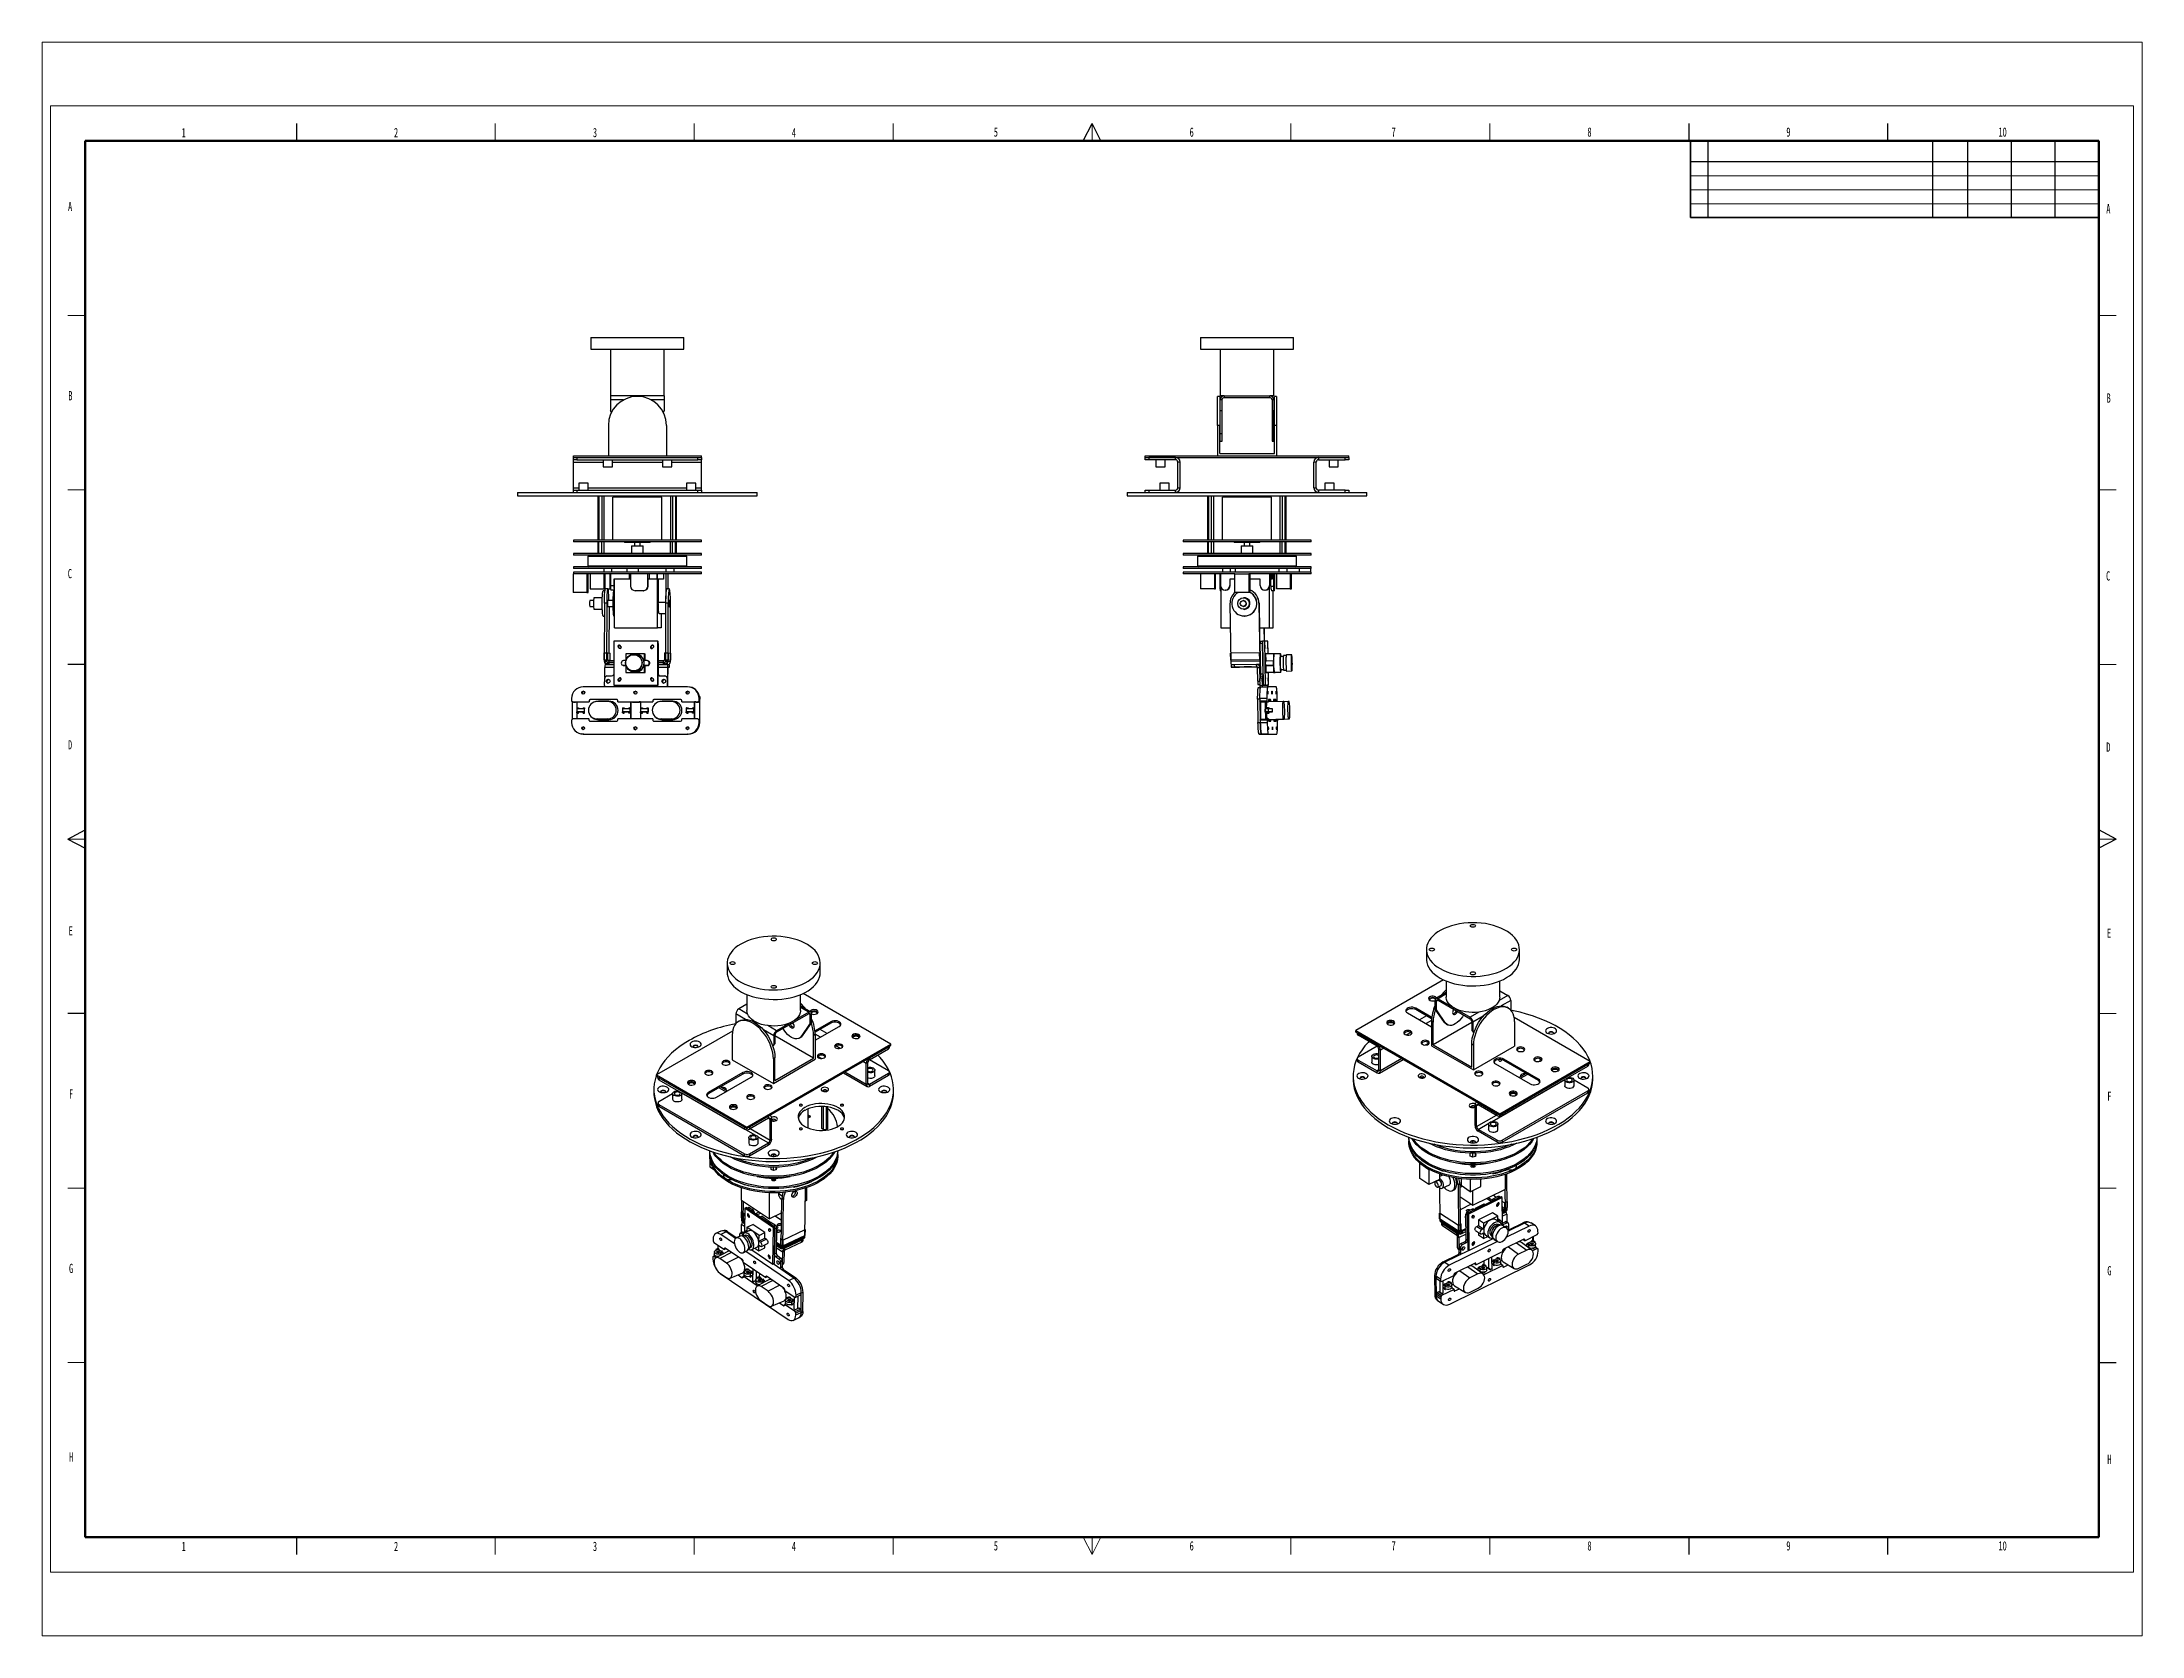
# Paper-space layout 'Layout2' of a CAD drawing. Header units: millimetres. Extents: x 26 to 231, y 20 to 176.
# The model-space entities are those that its viewports show. They can reach past a viewport. Long polylines and large blocks are cut down to what shows.
import ezdxf

# ---------------------------------------------------------------- set-up
doc = ezdxf.new("R2010")
doc.units = ezdxf.units.MM
doc.layers.add('FORMAT', color=5, linetype='Continuous')
doc.layers.add('SLD-0', color=7, linetype='Continuous')
doc.styles.add('SLDTEXTSTYLE0', font='TXT', dxfattribs={"width": 0.663})

psp = doc.layouts.new('Layout2')

msp = doc.modelspace()

# ---------------------------------------------------------------- texts
at = {"layer": 'SLD-0', "style": 'SLDTEXTSTYLE0'}
for s, insert, char_height, attachment_point in [('1', (38.22, 413.69), 2.65, 2), ('2', (99.07, 413.69), 2.65, 2), ('3', (156.07, 413.7), 2.65, 2), ('4', (213.07, 413.66), 2.65, 2), ('5', (270.95, 413.84), 2.65, 2), ('6', (327.07, 413.84), 2.65, 2), ('7', (384.95, 413.84), 2.65, 2), ('8', (441.07, 413.84), 2.65, 2), ('9', (498.07, 413.84), 2.65, 2), ('10', (559.45, 413.84), 2.646, 2), ('A', (5.05, 392.52), 2.65, 1), ('A', (589.16, 391.86), 2.65, 1), ('B', (5.15, 338.31), 2.65, 1), ('B', (589.26, 337.65), 2.65, 1), ('C', (4.99, 287.36), 2.65, 1), ('C', (589.1, 286.7), 2.65, 1), ('D', (5.05, 238.31), 2.65, 1), ('D', (589.16, 237.65), 2.65, 1), ('E', (5.24, 185.01), 2.65, 1), ('E', (589.36, 184.34), 2.65, 1), ('F', (5.34, 138.31), 2.65, 1), ('F', (589.46, 137.65), 2.65, 1), ('G', (5.34, 88.31), 2.65, 1), ('G', (589.46, 87.65), 2.65, 1), ('H', (5.34, 34.29), 2.65, 1), ('H', (589.46, 33.62), 2.65, 1), ('1', (38.22, 8.69), 2.65, 2), ('2', (99.07, 8.69), 2.65, 2), ('3', (156.07, 8.7), 2.65, 2), ('4', (213.07, 8.66), 2.65, 2), ('5', (270.95, 8.84), 2.65, 2), ('6', (327.07, 8.84), 2.65, 2), ('7', (384.95, 8.84), 2.65, 2), ('8', (441.07, 8.84), 2.65, 2), ('9', (498.07, 8.84), 2.65, 2), ('10', (559.45, 8.84), 2.646, 2)]:
    msp.add_mtext(s, dxfattribs=dict(at, insert=insert, char_height=char_height, attachment_point=attachment_point))

# ---------------------------------------------------------------- linework, layer by layer
at = {"color": 7, "linetype": 'Continuous', "lineweight": 25}
for p, q in [((154.9, 353.63), (154.9, 350.3)), ((154.9, 353.63), (181.56, 353.63)), ((154.9, 350.3), (181.56, 350.3)), ((160.56, 350.3), (160.56, 336.96)), ((175.9, 336.96), (175.9, 350.3)), ((181.56, 350.3), (181.56, 353.63)), ((329.59, 353.63), (329.59, 350.3)), ((329.59, 353.63), (342.92, 353.63)), ((329.59, 350.3), (342.92, 350.3)), ((335.26, 350.3), (335.26, 336.96)), ((342.92, 353.63), (356.26, 353.63)), ((342.92, 350.3), (356.26, 350.3)), ((350.59, 336.96), (350.59, 350.3)), ((356.26, 350.3), (356.26, 353.63)), ((164.17, 336.96), (160.56, 336.96)), ((160.56, 336.96), (160.56, 335.8)), ((160.56, 335.8), (160.56, 332.74)), ((160.83, 332.29), (160.56, 332.74)), ((172.3, 336.96), (164.17, 336.96)), ((175.9, 336.96), (172.3, 336.96)), ((175.9, 332.74), (175.63, 332.29)), ((175.9, 336.96), (175.9, 335.8)), ((175.9, 335.8), (175.9, 332.74)), ((335.09, 336.8), (334.42, 336.8)), ((334.42, 328.46), (334.42, 336.8)), ((335.09, 336.8), (335.09, 328.46)), ((336.42, 336.96), (335.26, 336.96)), ((335.76, 335.8), (335.26, 335.8)), ((335.26, 332.74), (335.26, 335.8)), ((335.26, 326.21), (335.26, 332.74)), ((335.26, 332.74), (335.76, 332.74)), ((335.76, 332.74), (335.76, 335.8)), ((335.76, 326.21), (335.76, 332.74)), ((336.42, 336.96), (336.42, 336.46)), ((336.42, 336.96), (349.42, 336.96)), ((336.42, 336.46), (349.42, 336.46)), ((350.59, 336.96), (349.42, 336.96)), ((349.42, 336.46), (349.42, 336.96)), ((350.59, 335.8), (350.09, 335.8)), ((350.09, 335.8), (350.09, 332.74)), ((350.09, 332.74), (350.59, 332.74)), ((350.09, 332.74), (350.09, 326.21)), ((350.59, 335.8), (350.59, 332.74)), ((350.59, 326.21), (350.59, 332.74)), ((351.42, 336.8), (350.76, 336.8)), ((350.76, 328.46), (350.76, 336.8)), ((351.42, 336.8), (351.42, 328.46)), ((159.9, 328.46), (159.9, 319.8)), ((176.56, 328.46), (176.56, 319.8)), ((335.09, 328.46), (334.42, 328.46)), ((334.42, 328.46), (334.42, 319.8)), ((335.09, 320.46), (335.09, 328.46)), ((335.26, 326.21), (335.76, 326.21)), ((335.26, 323.96), (335.26, 326.21)), ((335.76, 323.96), (335.76, 326.21)), ((350.09, 326.21), (350.59, 326.21)), ((350.09, 326.21), (350.09, 323.96)), ((350.59, 323.96), (350.59, 326.21)), ((350.76, 320.46), (350.76, 328.46)), ((351.42, 328.46), (350.76, 328.46)), ((351.42, 328.46), (351.42, 319.8)), ((149.9, 319.3), (149.9, 319.8)), ((149.9, 319.8), (186.56, 319.8)), ((149.9, 318.63), (149.9, 319.3)), ((149.9, 319.3), (186.56, 319.3)), ((150.9, 319.3), (150.9, 318.63)), ((150.9, 319.3), (185.56, 319.3)), ((185.56, 318.63), (185.56, 319.3)), ((186.56, 319.3), (186.56, 319.8)), ((186.56, 319.3), (186.56, 318.63)), ((313.76, 319.3), (313.76, 319.8)), ((313.76, 319.8), (372.09, 319.8)), ((313.76, 318.63), (313.76, 319.3)), ((313.76, 319.3), (372.09, 319.3)), ((314.76, 319.3), (314.76, 318.63)), ((322.42, 319.3), (314.76, 319.3)), ((322.42, 318.63), (322.42, 319.3)), ((335.09, 320.46), (350.76, 320.46)), ((335.26, 323.96), (335.76, 323.96)), ((350.09, 323.96), (350.59, 323.96)), ((363.42, 319.3), (363.42, 318.63)), ((363.42, 319.3), (371.09, 319.3)), ((371.09, 318.63), (371.09, 319.3)), ((372.09, 319.3), (372.09, 319.8)), ((372.09, 319.3), (372.09, 318.63)), ((150.9, 318.63), (149.9, 318.63)), ((149.9, 317.96), (149.9, 318.63)), ((149.9, 310.63), (149.9, 317.96)), ((150.9, 318.63), (185.56, 318.63)), ((158.4, 318.63), (158.4, 316.63)), ((158.4, 316.63), (161.06, 316.63)), ((161.06, 316.63), (161.06, 318.63)), ((175.4, 318.63), (175.4, 316.63)), ((175.4, 316.63), (178.06, 316.63)), ((178.06, 316.63), (178.06, 318.63)), ((186.56, 318.63), (185.56, 318.63)), ((186.56, 317.96), (186.56, 318.63)), ((186.56, 310.63), (186.56, 317.96)), ((314.76, 318.63), (313.76, 318.63)), ((322.42, 318.63), (314.76, 318.63)), ((316.76, 318.63), (316.76, 316.63)), ((316.76, 316.63), (319.42, 316.63)), ((319.42, 316.63), (319.42, 318.63)), ((323.76, 317.96), (323.09, 317.96)), ((323.09, 310.63), (323.09, 317.96)), ((323.76, 310.63), (323.76, 317.96)), ((362.76, 317.96), (362.09, 317.96)), ((362.09, 310.63), (362.09, 317.96)), ((362.76, 310.63), (362.76, 317.96)), ((363.42, 318.63), (371.09, 318.63)), ((366.42, 318.63), (366.42, 316.63)), ((366.42, 316.63), (369.09, 316.63)), ((369.09, 316.63), (369.09, 318.63)), ((372.09, 318.63), (371.09, 318.63)), ((133.9, 309.3), (133.9, 308.3)), ((133.9, 309.3), (202.56, 309.3)), ((133.9, 308.3), (202.56, 308.3)), ((149.9, 309.96), (149.9, 310.63)), ((149.9, 309.3), (149.9, 309.96)), ((149.9, 309.96), (150.9, 309.96)), ((150.9, 309.96), (150.9, 309.3)), ((150.9, 309.96), (185.56, 309.96)), ((151.48, 311.96), (151.48, 309.96)), ((152.81, 311.96), (151.48, 311.96)), ((154.15, 311.96), (152.81, 311.96)), ((154.15, 309.96), (154.15, 311.96)), ((157.02, 295.63), (157.02, 308.3)), ((157.02, 295.63), (157.02, 308.3)), ((157.25, 295.63), (157.25, 308.3)), ((158.08, 295.63), (158.08, 308.3)), ((158.7, 295.63), (158.7, 308.3)), ((158.7, 295.63), (158.7, 308.3)), ((161.23, 295.63), (161.23, 307.96)), ((175.23, 307.96), (161.23, 307.96)), ((175.23, 295.63), (175.23, 307.96)), ((177.76, 295.63), (177.76, 308.3)), ((178.37, 295.63), (178.37, 308.3)), ((179.21, 295.63), (179.21, 308.3)), ((179.44, 295.63), (179.44, 308.3)), ((182.31, 311.96), (182.31, 309.96)), ((183.65, 311.96), (182.31, 311.96)), ((184.98, 311.96), (183.65, 311.96)), ((184.98, 309.96), (184.98, 311.96)), ((185.56, 309.3), (185.56, 309.96)), ((185.56, 309.96), (186.56, 309.96)), ((186.56, 309.96), (186.56, 310.63)), ((186.56, 309.96), (186.56, 309.3)), ((202.56, 308.3), (202.56, 309.3)), ((308.59, 309.3), (308.59, 308.3)), ((308.59, 309.3), (342.92, 309.3)), ((308.59, 308.3), (342.92, 308.3)), ((313.76, 309.3), (313.76, 309.96)), ((313.76, 309.96), (314.76, 309.96)), ((314.76, 309.96), (314.76, 309.3)), ((314.76, 309.96), (322.42, 309.96)), ((317.92, 311.96), (317.92, 309.96)), ((320.59, 311.96), (317.92, 311.96)), ((320.59, 309.96), (320.59, 311.96)), ((322.42, 309.3), (322.42, 309.96)), ((323.09, 310.63), (323.76, 310.63)), ((331.71, 295.63), (331.71, 308.3)), ((331.72, 295.63), (331.72, 308.3)), ((331.94, 295.63), (331.94, 308.3)), ((332.77, 295.63), (332.77, 308.3)), ((333.39, 295.63), (333.39, 308.3)), ((333.39, 295.63), (333.39, 308.3)), ((349.92, 307.96), (335.92, 307.96)), ((335.92, 295.63), (335.92, 307.96)), ((342.92, 309.3), (377.26, 309.3)), ((342.92, 308.3), (377.26, 308.3)), ((349.92, 295.63), (349.92, 307.96)), ((352.46, 295.63), (352.46, 308.3)), ((353.07, 295.63), (353.07, 308.3)), ((353.9, 295.63), (353.9, 308.3)), ((354.13, 295.63), (354.13, 308.3)), ((362.09, 310.63), (362.76, 310.63)), ((363.42, 309.96), (363.42, 309.3)), ((371.09, 309.96), (363.42, 309.96)), ((365.26, 311.96), (365.26, 309.96)), ((367.92, 311.96), (365.26, 311.96)), ((367.92, 309.96), (367.92, 311.96)), ((371.09, 309.3), (371.09, 309.96)), ((371.09, 309.96), (372.09, 309.96)), ((372.09, 309.96), (372.09, 309.3)), ((377.26, 308.3), (377.26, 309.3)), ((149.9, 295.63), (149.9, 295.13)), ((181.19, 295.63), (149.9, 295.63)), ((181.19, 295.13), (149.9, 295.13)), ((157.01, 291.8), (157.01, 295.13)), ((157.04, 291.8), (157.04, 295.13)), ((157.21, 291.8), (157.21, 295.13)), ((158.03, 291.8), (158.03, 295.13)), ((158.68, 291.8), (158.68, 295.13)), ((158.71, 291.8), (158.71, 295.13)), ((164.56, 295.13), (164.56, 294.96)), ((168.23, 294.96), (164.56, 294.96)), ((167.4, 294.96), (167.4, 293.96)), ((171.9, 294.96), (168.23, 294.96)), ((169.06, 293.96), (169.06, 294.96)), ((171.9, 294.96), (171.9, 295.13)), ((177.75, 291.8), (177.75, 295.13)), ((178.32, 291.8), (178.32, 295.13)), ((179.17, 291.8), (179.17, 295.13)), ((179.45, 291.8), (179.45, 295.13)), ((186.56, 295.63), (181.19, 295.63)), ((186.56, 295.13), (181.19, 295.13)), ((186.56, 295.13), (186.56, 295.63)), ((324.59, 295.63), (324.59, 295.13)), ((361.26, 295.63), (324.59, 295.63)), ((361.26, 295.13), (324.59, 295.13)), ((331.7, 291.8), (331.7, 295.13)), ((331.73, 291.8), (331.73, 295.13)), ((331.9, 291.8), (331.9, 295.13)), ((332.72, 291.8), (332.72, 295.13)), ((333.37, 291.8), (333.37, 295.13)), ((333.4, 291.8), (333.4, 295.13)), ((339.26, 295.13), (339.26, 294.96)), ((346.59, 294.96), (339.26, 294.96)), ((342.09, 294.96), (342.09, 293.96)), ((343.76, 293.96), (343.76, 294.96)), ((346.59, 294.96), (346.59, 295.13)), ((352.44, 291.8), (352.44, 295.13)), ((353.01, 291.8), (353.01, 295.13)), ((353.86, 291.8), (353.86, 295.13)), ((354.14, 291.8), (354.14, 295.13)), ((361.26, 295.13), (361.26, 295.63)), ((149.9, 291.8), (149.9, 291.3)), ((181.19, 291.8), (149.9, 291.8)), ((181.19, 291.3), (149.9, 291.3)), ((154.4, 291.3), (154.06, 290.96)), ((154.06, 290.96), (154.06, 288.3)), ((181.27, 290.96), (154.06, 290.96)), ((166.56, 293.96), (166.56, 291.8)), ((166.56, 293.96), (169.9, 293.96)), ((169.9, 291.8), (169.9, 293.96)), ((186.56, 291.8), (181.19, 291.8)), ((186.56, 291.3), (181.19, 291.3)), ((182.4, 290.96), (181.27, 290.96)), ((182.4, 290.96), (182.06, 291.3)), ((182.4, 288.3), (182.4, 290.96)), ((186.56, 291.3), (186.56, 291.8)), ((324.59, 291.8), (324.59, 291.3)), ((361.26, 291.8), (324.59, 291.8)), ((361.26, 291.3), (324.59, 291.3)), ((329.09, 291.3), (328.76, 290.96)), ((328.76, 290.96), (328.76, 288.3)), ((357.09, 290.96), (328.76, 290.96)), ((341.26, 293.96), (341.26, 291.8)), ((341.26, 293.96), (344.59, 293.96)), ((344.59, 291.8), (344.59, 293.96)), ((357.09, 290.96), (356.76, 291.3)), ((357.09, 288.3), (357.09, 290.96)), ((361.26, 291.3), (361.26, 291.8)), ((149.9, 285.96), (149.8, 285.96)), ((149.8, 285.96), (149.8, 280.63)), ((149.9, 287.96), (149.9, 287.46)), ((181.19, 287.96), (149.9, 287.96)), ((181.19, 287.46), (149.9, 287.46)), ((149.9, 286.46), (149.9, 285.96)), ((166.75, 286.46), (149.9, 286.46)), ((154.69, 285.96), (149.9, 285.96)), ((153.78, 285.96), (153.78, 280.63)), ((154.06, 288.3), (154.4, 287.96)), ((154.06, 288.3), (181.27, 288.3)), ((154.11, 280.63), (154.11, 285.96)), ((154.69, 285.96), (154.69, 281.63)), ((154.73, 285.96), (154.69, 285.96)), ((166.75, 285.96), (154.73, 285.96)), ((158.56, 287.46), (158.56, 286.46)), ((158.67, 281.63), (158.67, 285.96)), ((159, 281.63), (159, 285.96)), ((160.43, 281.63), (160.43, 285.96)), ((160.49, 285.96), (160.49, 282.63)), ((160.89, 286.46), (160.89, 287.46)), ((161.48, 284.46), (161.48, 282.63)), ((165.97, 284.46), (161.48, 284.46)), ((161.65, 270.46), (161.65, 284.46)), ((165.22, 287.46), (165.22, 286.46)), ((165.97, 284.46), (165.97, 285.96)), ((166.25, 284.46), (165.97, 284.46)), ((166.25, 285.96), (166.25, 282.46)), ((186.56, 286.46), (166.75, 286.46)), ((186.56, 285.96), (166.75, 285.96)), ((168.55, 286.46), (168.55, 287.46)), ((168.56, 286.46), (168.56, 287.46)), ((171.23, 282.46), (171.23, 285.96)), ((171.26, 284.46), (171.26, 285.96)), ((171.62, 284.46), (171.26, 284.46)), ((171.29, 282.46), (171.29, 284.46)), ((171.62, 285.96), (171.62, 284.46)), ((173.78, 284.46), (171.62, 284.46)), ((173.78, 285.96), (173.78, 284.46)), ((173.78, 284.46), (173.78, 284.46)), ((173.78, 284.46), (173.95, 284.46)), ((173.92, 285.96), (173.92, 284.46)), ((173.95, 270.46), (173.95, 284.46)), ((173.95, 284.46), (174.15, 284.46)), ((175.72, 284.46), (174.15, 284.46)), ((174.22, 284.46), (174.22, 277.8)), ((175.72, 285.96), (175.72, 284.46)), ((176.38, 285.96), (176.38, 278.8)), ((176.4, 287.46), (176.4, 286.46)), ((176.95, 285.96), (176.95, 281.63)), ((178.73, 286.46), (178.73, 287.46)), ((186.56, 287.96), (181.19, 287.96)), ((186.56, 287.46), (181.19, 287.46)), ((181.27, 288.3), (182.4, 288.3)), ((182.06, 287.96), (182.4, 288.3)), ((186.56, 287.46), (186.56, 287.96)), ((186.56, 285.96), (186.56, 286.46)), ((324.59, 287.96), (324.59, 287.46)), ((361.26, 287.96), (324.59, 287.96)), ((361.26, 287.46), (324.59, 287.46)), ((324.59, 286.46), (324.59, 285.96)), ((361.2, 286.46), (324.59, 286.46)), ((339.45, 285.96), (324.59, 285.96)), ((328.76, 288.3), (329.09, 287.96)), ((328.76, 288.3), (357.09, 288.3)), ((329.6, 285.96), (329.6, 281.63)), ((333.59, 285.96), (333.59, 281.63)), ((333.91, 281.63), (333.91, 285.96)), ((335.14, 285.96), (335.14, 282.46)), ((335.33, 285.96), (335.33, 282.63)), ((335.88, 287.46), (335.88, 286.46)), ((337.99, 284.46), (337.99, 282.63)), ((339.45, 284.46), (337.99, 284.46)), ((338.07, 282.63), (338.07, 284.46)), ((338.22, 286.46), (338.22, 287.46)), ((339.45, 285.96), (343.44, 285.96)), ((339.45, 280.63), (339.45, 285.96)), ((339.66, 286.46), (339.66, 287.46)), ((343.44, 285.96), (343.44, 280.63)), ((343.45, 285.96), (343.44, 285.96)), ((355.28, 285.96), (343.45, 285.96)), ((343.76, 285.96), (343.76, 280.63)), ((346.69, 284.46), (343.76, 284.46)), ((346.69, 282.63), (346.69, 284.46)), ((349.35, 285.96), (349.35, 282.63)), ((349.43, 284.46), (349.43, 282.63)), ((349.8, 284.46), (349.43, 284.46)), ((349.79, 282.46), (349.79, 284.46)), ((349.8, 284.46), (349.8, 285.96)), ((350.16, 284.46), (349.8, 284.46)), ((350.16, 285.96), (350.16, 284.46)), ((350.49, 285.96), (350.49, 282.46)), ((350.89, 282.46), (350.89, 285.96)), ((351.33, 285.96), (351.33, 281.63)), ((352.06, 287.46), (352.06, 286.46)), ((354.39, 286.46), (354.39, 287.46)), ((355.32, 285.96), (355.28, 285.96)), ((355.32, 285.96), (355.32, 281.63)), ((355.32, 285.96), (355.32, 285.96)), ((361.2, 285.96), (355.32, 285.96)), ((355.64, 281.63), (355.64, 285.96)), ((356.76, 287.96), (357.09, 288.3)), ((357.87, 287.46), (357.87, 286.46)), ((361.2, 286.46), (361.2, 287.46)), ((361.26, 286.46), (361.2, 286.46)), ((361.26, 285.96), (361.2, 285.96)), ((361.26, 287.46), (361.26, 287.96)), ((361.26, 285.96), (361.26, 286.46)), ((153.78, 280.63), (149.8, 280.63)), ((153.78, 280.63), (154.11, 280.63)), ((155.65, 278.3), (154.58, 278.3)), ((154.69, 281.63), (158.67, 281.63)), ((155.74, 279.08), (155.77, 279.13)), ((158.17, 279.13), (155.77, 279.13)), ((158.92, 281.05), (158.43, 281.05)), ((158.67, 281.63), (159, 281.63)), ((158.76, 277.52), (158.74, 260.93)), ((159.42, 277.52), (158.76, 277.52)), ((159, 281.63), (159.09, 281.63)), ((159.76, 281.63), (159.09, 281.63)), ((159.42, 277.52), (159.4, 260.93)), ((161.26, 278.3), (159.71, 278.3)), ((159.76, 281.63), (160.43, 281.63)), ((160.43, 281.63), (160.52, 281.63)), ((160.49, 282.63), (161.48, 282.63)), ((161.59, 281.3), (160.59, 281.3)), ((161.65, 281.13), (161.55, 281.13)), ((161.65, 281.3), (161.59, 281.3)), ((169.9, 281.13), (167.58, 281.13)), ((169.96, 281.13), (169.9, 281.13)), ((171.23, 282.46), (171.29, 282.46)), ((176.35, 260.93), (176.37, 277.52)), ((177.03, 277.52), (176.37, 277.52)), ((177.37, 281.63), (176.7, 281.63)), ((177.01, 260.93), (177.03, 277.52)), ((177.69, 260.82), (177.7, 277.4)), ((333.59, 281.63), (329.6, 281.63)), ((333.59, 281.63), (333.91, 281.63)), ((335.46, 281.13), (335.25, 281.13)), ((335.46, 282.06), (335.46, 270.46)), ((336.74, 281.3), (336.66, 281.3)), ((337.99, 282.63), (338.07, 282.63)), ((338.03, 277.4), (338.26, 260.82)), ((343.44, 280.63), (339.45, 280.63)), ((341.91, 278.3), (341.82, 278.3)), ((342.13, 279.13), (341.91, 279.13)), ((342.12, 278.27), (341.91, 278.3)), ((342.53, 279.08), (342.13, 279.13)), ((343.76, 280.63), (343.44, 280.63)), ((346.34, 277.52), (346.56, 260.93)), ((346.39, 277.52), (346.34, 277.52)), ((346.39, 277.52), (346.62, 260.93)), ((348.1, 281.3), (348.02, 281.3)), ((349.35, 282.63), (349.43, 282.63)), ((349.41, 270.46), (349.41, 282.4)), ((349.79, 282.46), (350.49, 282.46)), ((350.6, 281.13), (349.9, 281.13)), ((350.41, 270.46), (350.41, 281.13)), ((350.78, 281.13), (350.6, 281.13)), ((355.32, 281.63), (351.33, 281.63)), ((355.32, 281.63), (355.64, 281.63)), ((154.58, 276.63), (155.65, 276.63)), ((155.77, 275.8), (158.17, 275.8)), ((158.43, 273.88), (158.75, 273.88)), ((159.71, 276.63), (161.26, 276.63)), ((160.09, 276.63), (160.08, 263.3)), ((161.55, 273.8), (161.65, 273.8)), ((176.36, 274.46), (174.49, 274.46)), ((175.08, 274.46), (175.08, 270.46)), ((341.82, 276.63), (341.91, 276.63)), ((341.91, 275.8), (342.13, 275.8)), ((342.13, 273.88), (342.18, 273.88)), ((161.47, 266.7), (161.46, 254.04)), ((174.1, 266.7), (161.47, 266.7)), ((161.65, 270.46), (173.95, 270.46)), ((162.74, 264.91), (163, 264.65)), ((162.79, 264.9), (162.74, 264.91)), ((162.76, 265.03), (162.78, 264.91)), ((162.79, 264.9), (163.05, 264.64)), ((163.52, 265.17), (163.26, 265.43)), ((172.31, 265.43), (172.05, 265.17)), ((172.09, 265.16), (172.05, 265.17)), ((172.08, 265.15), (172.06, 265.03)), ((172.35, 265.42), (172.09, 265.16)), ((172.35, 265.42), (172.31, 265.43)), ((172.56, 264.65), (172.82, 264.91)), ((175.08, 270.46), (173.95, 270.46)), ((174.08, 254.04), (174.1, 266.7)), ((174.1, 266.7), (174.14, 266.7)), ((174.13, 254.03), (174.14, 266.7)), ((174.14, 266.03), (174.13, 257.36)), ((174.19, 266.02), (174.14, 266.03)), ((174.19, 266.02), (174.18, 257.35)), ((335.46, 270.46), (338.13, 270.46)), ((346.49, 270.46), (349.41, 270.46)), ((346.56, 265.28), (346.73, 265.28)), ((347.39, 266.03), (346.72, 266.02)), ((346.84, 257.35), (346.72, 266.02)), ((346.77, 266.69), (347.38, 266.7)), ((347.91, 266.7), (347.38, 266.7)), ((347.38, 266.7), (347.55, 254.03)), ((347.51, 257.36), (347.39, 266.03)), ((347.91, 266.7), (347.86, 270.46)), ((347.96, 266.7), (347.91, 270.46)), ((347.91, 266.7), (348.08, 254.04)), ((348.93, 266.7), (347.91, 266.7)), ((348.04, 264.91), (348.06, 264.65)), ((348.1, 265.17), (348.07, 265.43)), ((348.8, 265.43), (348.79, 265.17)), ((348.84, 264.65), (348.85, 264.91)), ((348.98, 263.05), (348.93, 266.7)), ((349.41, 270.46), (350.41, 270.46)), ((158.74, 263.35), (159.74, 263.35)), ((158.74, 261.35), (158.74, 263.35)), ((158.74, 261.35), (159.74, 261.35)), ((158.74, 260.93), (159.4, 260.93)), ((158.9, 256.29), (158.9, 259.11)), ((158.98, 260.01), (161.47, 260.01)), ((159.49, 260.03), (159.64, 260.01)), ((159.65, 260.69), (159.65, 260.02)), ((159.65, 260.69), (161.47, 260.69)), ((159.65, 260.02), (161.47, 260.02)), ((159.74, 261.35), (159.74, 263.35)), ((159.74, 263.35), (160.41, 263.24)), ((159.74, 261.35), (160.41, 261.24)), ((160.07, 261.02), (160.07, 260.02)), ((161.47, 261.02), (160.07, 261.02)), ((161.47, 260.02), (160.07, 260.02)), ((160.41, 261.24), (160.41, 263.24)), ((163.05, 264.64), (163, 264.65)), ((164.16, 259.71), (164.34, 259.68)), ((164.27, 259.7), (164.94, 259.7)), ((164.46, 259.67), (164.27, 259.7)), ((164.93, 261.1), (164.28, 261.1)), ((164.46, 259.67), (164.34, 259.68)), ((164.94, 259.67), (164.46, 259.67)), ((164.94, 263.07), (164.94, 261.14)), ((170.26, 263.07), (164.94, 263.07)), ((164.94, 259.7), (164.94, 257.74)), ((167.71, 262.75), (167.59, 262.77)), ((168.04, 262.98), (167.89, 263.01)), ((170.25, 257.74), (170.26, 259.7)), ((170.26, 261.1), (170.26, 263.07)), ((170.26, 263.07), (170.44, 263.04)), ((170.92, 261.1), (170.26, 261.1)), ((170.26, 259.7), (170.92, 259.7)), ((170.44, 259.67), (170.26, 259.7)), ((170.43, 257.7), (170.44, 259.67)), ((170.44, 261.1), (170.44, 263.04)), ((171.1, 259.67), (170.44, 259.67)), ((171.1, 259.67), (170.92, 259.7)), ((171.22, 261.06), (171.04, 261.09)), ((175.68, 261.02), (174.19, 261.02)), ((174.19, 260.69), (176.1, 260.69)), ((175.68, 260.02), (174.19, 260.02)), ((174.19, 260.02), (176.1, 260.02)), ((174.19, 260.01), (176.92, 260.01)), ((175.68, 260.02), (175.68, 261.02)), ((176.02, 263.35), (177.02, 263.35)), ((176.02, 263.35), (176.02, 261.35)), ((176.02, 261.35), (177.01, 261.35)), ((176.1, 260.02), (176.1, 260.69)), ((176.35, 260.93), (177.01, 260.93)), ((176.84, 259.11), (176.84, 255.19)), ((176.9, 259.1), (176.84, 259.11)), ((176.9, 259.1), (176.89, 255.18)), ((176.92, 259.34), (176.92, 260.01)), ((177.44, 259.92), (176.92, 260.01)), ((177.44, 259.25), (176.92, 259.34)), ((177.02, 263.35), (177.01, 261.35)), ((177.01, 261.35), (177.69, 261.24)), ((177.01, 260.93), (177.69, 260.82)), ((177.02, 263.35), (177.69, 263.24)), ((177.44, 259.25), (177.44, 259.92)), ((177.44, 259.25), (177.44, 259.92)), ((177.44, 259.92), (177.44, 259.92)), ((177.69, 263.24), (177.69, 261.24)), ((346.53, 263.35), (338.22, 263.24)), ((338.25, 261.24), (338.22, 263.24)), ((346.56, 261.35), (338.25, 261.24)), ((346.56, 260.93), (338.26, 260.82)), ((338.34, 259.91), (338.36, 259.91)), ((338.36, 259.91), (338.37, 259.24)), ((338.37, 259.24), (339.67, 259.24)), ((345.68, 260.01), (339.28, 259.92)), ((339.28, 259.92), (339.29, 259.25)), ((345.69, 259.34), (339.29, 259.25)), ((340.74, 259.25), (345.79, 259.32)), ((342.12, 259.29), (342.17, 259.29)), ((343.11, 259.29), (343.17, 259.29)), ((343.23, 259.3), (343.18, 259.3)), ((344.23, 259.3), (344.17, 259.3)), ((345.69, 259.34), (345.68, 260.01)), ((345.68, 260.01), (346.8, 260.01)), ((345.94, 259.1), (346.6, 259.11)), ((345.99, 255.18), (345.94, 259.1)), ((346.53, 263.35), (346.61, 263.35)), ((346.56, 261.35), (346.53, 263.35)), ((346.56, 261.35), (346.64, 261.35)), ((346.56, 260.93), (346.62, 260.93)), ((346.58, 263.75), (346.75, 263.75)), ((346.58, 263.74), (346.75, 263.75)), ((346.66, 255.19), (346.6, 259.11)), ((346.64, 261.35), (346.61, 263.35)), ((346.76, 263.34), (346.61, 263.34)), ((346.64, 260.69), (346.65, 260.02)), ((346.64, 260.69), (346.8, 260.69)), ((346.65, 260.02), (346.8, 260.02)), ((346.67, 261.02), (346.68, 260.02)), ((346.79, 261.02), (346.67, 261.02)), ((346.8, 260.02), (346.68, 260.02)), ((348.23, 261.07), (350.45, 261.1)), ((348.25, 259.67), (350.47, 259.7)), ((348.3, 259.67), (348.25, 259.67)), ((350.48, 263.07), (348.26, 263.04)), ((348.26, 263.04), (348.28, 261.07)), ((350.53, 259.7), (348.3, 259.67)), ((348.3, 259.67), (348.33, 257.7)), ((350.51, 261.1), (350.45, 261.1)), ((350.47, 259.7), (350.53, 259.7)), ((350.48, 263.07), (350.51, 261.1)), ((350.91, 263.07), (350.48, 263.07)), ((350.53, 259.7), (350.55, 257.74)), ((352.52, 263.04), (350.7, 263.02)), ((350.91, 263.02), (350.91, 263.07)), ((353.32, 262.3), (352.53, 262.29)), ((354.14, 262.55), (353.39, 262.54)), ((355.68, 262.8), (354.22, 262.78)), ((182.6, 253.59), (152.7, 253.59)), ((158.84, 254.03), (158.85, 256.03)), ((159.51, 256.7), (160.84, 256.7)), ((161.46, 254.04), (174.08, 254.04)), ((161.46, 254.04), (161.5, 254.03)), ((161.5, 254.03), (174.13, 254.03)), ((162.99, 256.09), (162.73, 255.83)), ((162.78, 255.83), (162.73, 255.83)), ((162.77, 255.82), (162.75, 255.7)), ((163.04, 256.09), (162.78, 255.83)), ((163.04, 256.09), (162.99, 256.09)), ((163.25, 255.32), (163.51, 255.58)), ((164.94, 257.74), (170.25, 257.74)), ((164.94, 257.74), (165.12, 257.7)), ((165.12, 257.7), (170.43, 257.7)), ((166.8, 258.17), (166.92, 258.15)), ((167.01, 257.85), (167.16, 257.82)), ((170.25, 257.74), (170.43, 257.7)), ((172.04, 255.58), (172.3, 255.32)), ((172.08, 255.57), (172.04, 255.58)), ((172.05, 255.7), (172.07, 255.58)), ((172.08, 255.57), (172.34, 255.31)), ((172.34, 255.31), (172.3, 255.32)), ((172.81, 255.83), (172.55, 256.09)), ((174.08, 254.04), (174.13, 254.03)), ((174.13, 257.36), (174.18, 257.35)), ((174.79, 256.7), (176.12, 256.7)), ((176.29, 256.68), (176.24, 256.69)), ((176.79, 256.03), (176.79, 254.03)), ((176.84, 256.02), (176.79, 256.03)), ((176.79, 254.03), (176.84, 254.02)), ((176.84, 256.02), (176.84, 254.02)), ((176.84, 255.19), (176.89, 255.18)), ((183.32, 253.52), (183.16, 253.54)), ((345.99, 255.18), (346.66, 255.19)), ((346.67, 254.18), (346.09, 254.18)), ((346.2, 253.36), (346.77, 253.36)), ((347.31, 256.03), (346.64, 256.02)), ((346.67, 254.02), (346.64, 256.02)), ((346.67, 254.02), (347.34, 254.03)), ((346.69, 256.69), (347.35, 256.7)), ((346.84, 257.35), (347.51, 257.36)), ((346.86, 253.56), (348.85, 253.59)), ((347.34, 254.03), (347.31, 256.03)), ((347.35, 256.7), (347.46, 256.7)), ((348.08, 254.04), (347.55, 254.03)), ((347.55, 254.03), (348.57, 254.03)), ((348.08, 254.04), (349.11, 254.04)), ((348.18, 256.09), (348.16, 255.83)), ((348.21, 255.32), (348.23, 255.58)), ((350.55, 257.74), (348.33, 257.7)), ((348.33, 257.7), (348.76, 257.7)), ((349.11, 254.04), (348.57, 254.03)), ((350.98, 257.74), (348.76, 257.7)), ((348.79, 254.03), (348.79, 254.03)), ((351.27, 253.59), (348.85, 253.59)), ((348.92, 255.58), (348.94, 255.32)), ((348.98, 255.83), (348.95, 256.09)), ((349.11, 254.04), (349.05, 257.71)), ((350.55, 257.74), (350.98, 257.74)), ((350.77, 257.79), (352.6, 257.81)), ((350.98, 257.74), (350.98, 257.79)), ((352.59, 258.56), (353.37, 258.57)), ((353.45, 258.34), (354.2, 258.35)), ((354.29, 258.12), (355.75, 258.14)), ((149.38, 250.26), (149.37, 249.59)), ((149.37, 249.59), (149.71, 249.26)), ((149.54, 249.43), (149.53, 244.22)), ((149.71, 249.26), (154.36, 249.26)), ((149.71, 249.26), (149.87, 249.23)), ((149.87, 249.23), (150.53, 249.23)), ((150.53, 249.23), (150.42, 249.25)), ((150.42, 249.25), (150.82, 249.25)), ((150.55, 249.25), (150.53, 249.23)), ((150.82, 249.25), (150.82, 244.39)), ((150.84, 247.25), (150.84, 246.41)), ((150.85, 247.56), (150.91, 247.56)), ((150.85, 247.56), (150.85, 247.25)), ((150.91, 247.56), (150.91, 247.25)), ((151.37, 247.55), (151.37, 247.26)), ((152.64, 247.55), (152.64, 247.26)), ((152.97, 247.56), (152.97, 247.25)), ((152.97, 247.56), (153.04, 247.56)), ((153.04, 247.25), (153.04, 247.56)), ((153.04, 247.56), (153.04, 247.25)), ((153.04, 247.56), (153.04, 247.56)), ((153.04, 246.41), (153.04, 247.25)), ((153.11, 247.23), (153.04, 247.25)), ((153.11, 246.4), (153.11, 247.23)), ((154.36, 249.59), (154.36, 249.26)), ((154.41, 249.25), (154.36, 249.26)), ((162.33, 249.93), (154.69, 249.93)), ((156.35, 249.37), (156.01, 249.27)), ((157.05, 249.46), (156.68, 249.36)), ((159.7, 249.36), (156.68, 249.36)), ((160.07, 249.46), (157.05, 249.46)), ((160.07, 249.46), (159.7, 249.36)), ((162.66, 249.26), (162.66, 249.59)), ((162.66, 249.26), (172.63, 249.26)), ((162.66, 249.26), (162.72, 249.25)), ((163.93, 247.25), (163.93, 246.41)), ((164, 247.56), (163.94, 247.56)), ((163.94, 247.56), (163.94, 247.25)), ((164, 247.56), (164, 247.25)), ((164.46, 247.55), (164.46, 247.26)), ((165.73, 247.55), (165.73, 247.26)), ((166.06, 247.56), (166.06, 247.25)), ((166.13, 247.56), (166.06, 247.56)), ((166.13, 247.25), (166.13, 247.56)), ((166.13, 247.56), (166.13, 247.25)), ((166.13, 247.56), (166.13, 247.56)), ((166.13, 246.41), (166.13, 247.25)), ((166.2, 247.23), (166.13, 247.25)), ((166.2, 246.4), (166.2, 247.23)), ((166.3, 244.39), (166.3, 249.25)), ((166.31, 249.25), (166.7, 249.25)), ((166.41, 244.39), (166.41, 249.25)), ((166.7, 249.25), (166.81, 249.23)), ((166.81, 249.23), (168.81, 249.23)), ((168.81, 249.23), (168.7, 249.25)), ((169.09, 249.25), (168.7, 249.25)), ((168.82, 249.25), (168.81, 249.23)), ((169.09, 249.25), (169.09, 244.39)), ((169.12, 247.25), (169.11, 246.41)), ((169.12, 247.56), (169.19, 247.56)), ((169.12, 247.56), (169.12, 247.25)), ((169.19, 247.56), (169.19, 247.25)), ((169.65, 247.55), (169.65, 247.26)), ((170.92, 247.55), (170.92, 247.26)), ((171.25, 247.56), (171.25, 247.25)), ((171.25, 247.56), (171.31, 247.56)), ((171.31, 247.56), (171.31, 247.25)), ((171.32, 247.56), (171.31, 247.56)), ((171.31, 246.41), (171.31, 247.25)), ((171.38, 247.23), (171.31, 247.25)), ((171.32, 247.25), (171.32, 247.56)), ((171.38, 246.4), (171.38, 247.23)), ((172.63, 249.59), (172.63, 249.26)), ((172.68, 249.25), (172.63, 249.26)), ((180.61, 249.93), (172.96, 249.93)), ((174.62, 249.37), (174.29, 249.27)), ((175.32, 249.46), (174.95, 249.36)), ((177.97, 249.36), (174.95, 249.36)), ((178.35, 249.46), (175.32, 249.46)), ((178.35, 249.46), (177.97, 249.36)), ((180.94, 249.26), (180.94, 249.59)), ((180.94, 249.26), (185.59, 249.26)), ((180.94, 249.26), (180.99, 249.25)), ((182.28, 247.56), (182.21, 247.56)), ((182.21, 247.56), (182.21, 247.25)), ((182.21, 247.25), (182.21, 246.41)), ((182.28, 247.56), (182.28, 247.25)), ((182.74, 247.55), (182.74, 247.26)), ((184.01, 247.55), (184.01, 247.26)), ((184.34, 247.56), (184.34, 247.25)), ((184.4, 247.56), (184.34, 247.56)), ((184.4, 247.56), (184.4, 247.25)), ((184.4, 247.56), (184.41, 247.56)), ((184.4, 246.41), (184.4, 247.25)), ((184.47, 247.23), (184.4, 247.25)), ((184.41, 247.25), (184.41, 247.56)), ((184.47, 246.4), (184.47, 247.23)), ((184.57, 244.39), (184.58, 249.25)), ((184.98, 249.25), (184.58, 249.25)), ((184.68, 244.39), (184.69, 249.25)), ((184.98, 249.25), (185.09, 249.23)), ((185.09, 249.23), (185.75, 249.23)), ((185.59, 249.26), (185.92, 249.59)), ((185.75, 249.23), (185.59, 249.26)), ((186.08, 249.56), (185.75, 249.23)), ((185.92, 249.59), (185.92, 250.26)), ((186.08, 250.23), (185.92, 250.26)), ((185.92, 249.59), (186.08, 249.56)), ((186.08, 249.56), (186.08, 250.23)), ((186.08, 243.37), (186.08, 250.03)), ((186.14, 250.02), (186.08, 250.03)), ((186.13, 243.36), (186.14, 250.02)), ((346.64, 250.03), (345.97, 250.02)), ((345.97, 250.02), (346.07, 243.36)), ((348.63, 250.26), (346.64, 250.23)), ((346.64, 250.23), (346.64, 249.56)), ((346.64, 250.03), (346.73, 243.37)), ((346.64, 249.56), (348.64, 249.59)), ((346.68, 249.23), (346.64, 249.56)), ((348.67, 249.26), (346.68, 249.23)), ((346.68, 249.23), (346.73, 249.23)), ((346.73, 249.23), (348.06, 249.25)), ((346.76, 249.23), (346.83, 244.37)), ((348.06, 249.25), (348.09, 249.25)), ((348.12, 249.25), (348.19, 244.39)), ((349.06, 247.25), (348.16, 247.23)), ((348.17, 246.4), (348.16, 247.23)), ((348.22, 247.55), (348.23, 247.23)), ((348.41, 249.25), (349.05, 249.26)), ((348.63, 250.26), (348.64, 249.59)), ((348.64, 249.59), (348.67, 249.26)), ((348.67, 249.26), (349.05, 249.26)), ((349.04, 249.59), (349.05, 249.26)), ((349.04, 249.46), (353.49, 249.36)), ((349.05, 247.56), (349.06, 247.25)), ((349.05, 247.56), (349.06, 247.56)), ((349.68, 249.93), (349.06, 249.93)), ((349.06, 247.56), (349.06, 247.25)), ((349.07, 246.41), (349.06, 247.25)), ((349.22, 247.56), (349.23, 247.25)), ((349.22, 247.56), (349.23, 247.56)), ((349.23, 247.56), (349.23, 247.25)), ((349.72, 249.44), (349.71, 249.59)), ((350.26, 246.43), (350.25, 247.26)), ((350.52, 249.59), (350.52, 249.43)), ((350.52, 249.46), (354.97, 249.36)), ((351.16, 249.93), (350.54, 249.93)), ((351.2, 249.44), (351.19, 249.59)), ((351.6, 249.59), (351.59, 250.26)), ((351.59, 249.44), (351.6, 249.59)), ((353.49, 249.36), (353.25, 249.36)), ((354.97, 249.36), (354.73, 249.36)), ((149.7, 244.39), (149.37, 244.06)), ((149.37, 244.06), (149.37, 243.39)), ((154.35, 244.39), (149.7, 244.39)), ((150.84, 246.41), (150.91, 246.41)), ((150.84, 246.1), (150.84, 246.41)), ((150.84, 246.1), (150.91, 246.1)), ((150.91, 246.1), (150.91, 246.41)), ((151.37, 246.09), (151.34, 246.08)), ((151.37, 246.4), (152.64, 246.4)), ((151.37, 246.09), (151.37, 246.4)), ((152.64, 246.09), (152.64, 246.4)), ((152.69, 246.08), (152.64, 246.09)), ((152.97, 246.41), (153.04, 246.41)), ((152.97, 246.1), (152.97, 246.41)), ((152.97, 246.1), (153.04, 246.1)), ((153.04, 246.1), (153.04, 246.41)), ((153.11, 246.4), (153.04, 246.41)), ((153.04, 246.41), (153.04, 246.41)), ((153.04, 246.1), (153.04, 246.41)), ((153.04, 246.4), (153.11, 246.4)), ((154.35, 244.39), (154.35, 244.06)), ((154.35, 244.39), (154.4, 244.38)), ((154.68, 243.73), (162.33, 243.73)), ((155.26, 244.84), (155.54, 244.65)), ((156.67, 244.4), (159.69, 244.4)), ((157.04, 244.17), (156.67, 244.4)), ((157.04, 244.17), (160.07, 244.17)), ((160.07, 244.17), (159.69, 244.4)), ((162.66, 244.06), (162.66, 244.39)), ((172.63, 244.39), (162.66, 244.39)), ((163.93, 246.1), (163.94, 246.41)), ((164, 246.1), (163.93, 246.1)), ((164, 246.41), (163.94, 246.41)), ((164, 246.1), (164, 246.41)), ((164.43, 246.08), (164.46, 246.09)), ((165.73, 246.4), (164.46, 246.4)), ((164.46, 246.09), (164.46, 246.4)), ((165.73, 246.09), (165.73, 246.4)), ((165.73, 246.09), (165.78, 246.08)), ((166.13, 246.41), (166.06, 246.41)), ((166.06, 246.1), (166.06, 246.41)), ((166.13, 246.1), (166.06, 246.1)), ((166.13, 246.1), (166.13, 246.41)), ((166.13, 246.41), (166.13, 246.41)), ((166.2, 246.4), (166.13, 246.41)), ((166.13, 246.1), (166.13, 246.41)), ((166.2, 246.4), (166.13, 246.4)), ((169.12, 246.41), (169.18, 246.41)), ((169.12, 246.1), (169.12, 246.41)), ((169.12, 246.1), (169.18, 246.1)), ((169.18, 246.1), (169.18, 246.41)), ((169.65, 246.09), (169.61, 246.08)), ((169.65, 246.4), (170.91, 246.4)), ((169.65, 246.09), (169.65, 246.4)), ((170.91, 246.09), (170.91, 246.4)), ((170.96, 246.08), (170.91, 246.09)), ((171.24, 246.41), (171.31, 246.41)), ((171.24, 246.1), (171.24, 246.41)), ((171.24, 246.1), (171.31, 246.1)), ((171.31, 246.1), (171.31, 246.41)), ((171.38, 246.4), (171.31, 246.41)), ((171.31, 246.41), (171.31, 246.41)), ((171.31, 246.1), (171.31, 246.41)), ((171.31, 246.4), (171.38, 246.4)), ((172.63, 244.39), (172.63, 244.06)), ((172.63, 244.39), (172.68, 244.38)), ((172.96, 243.73), (180.6, 243.73)), ((173.53, 244.84), (173.81, 244.65)), ((174.94, 244.4), (177.97, 244.4)), ((175.32, 244.17), (174.94, 244.4)), ((175.32, 244.17), (178.34, 244.17)), ((178.34, 244.17), (177.97, 244.4)), ((180.93, 244.06), (180.93, 244.39)), ((185.58, 244.39), (180.93, 244.39)), ((182.28, 246.41), (182.21, 246.41)), ((182.21, 246.1), (182.21, 246.41)), ((182.27, 246.1), (182.21, 246.1)), ((182.27, 246.1), (182.28, 246.41)), ((182.7, 246.08), (182.74, 246.09)), ((184, 246.4), (182.74, 246.4)), ((182.74, 246.09), (182.74, 246.4)), ((184, 246.09), (184, 246.4)), ((184, 246.09), (184.05, 246.08)), ((184.4, 246.41), (184.33, 246.41)), ((184.33, 246.1), (184.33, 246.41)), ((184.4, 246.1), (184.33, 246.1)), ((184.4, 246.1), (184.4, 246.41)), ((184.4, 246.41), (184.4, 246.41)), ((184.47, 246.4), (184.4, 246.41)), ((184.4, 246.1), (184.4, 246.41)), ((184.47, 246.4), (184.4, 246.4)), ((185.92, 244.06), (185.58, 244.39)), ((185.58, 244.39), (185.74, 244.37)), ((185.74, 244.37), (186.08, 244.03)), ((185.91, 243.39), (185.92, 244.06)), ((185.91, 243.39), (186.08, 243.37)), ((186.08, 244.03), (185.92, 244.06)), ((186.08, 243.37), (186.08, 244.03)), ((186.08, 243.37), (186.13, 243.36)), ((346.07, 243.36), (346.73, 243.37)), ((346.72, 244.03), (346.74, 244.37)), ((348.71, 244.06), (346.72, 244.03)), ((346.72, 244.03), (346.73, 243.37)), ((346.73, 243.37), (348.72, 243.39)), ((346.74, 244.37), (348.74, 244.39)), ((349.07, 246.41), (348.17, 246.4)), ((348.17, 246.4), (348.24, 246.4)), ((348.24, 246.08), (348.24, 246.4)), ((348.3, 246.09), (348.24, 246.08)), ((348.35, 246.08), (348.4, 246.09)), ((348.35, 246.08), (348.35, 246.09)), ((348.4, 246.09), (348.4, 246.09)), ((348.74, 244.39), (348.71, 244.06)), ((348.71, 244.06), (348.72, 243.39)), ((349.11, 244.39), (348.74, 244.39)), ((349.07, 246.41), (349.07, 246.41)), ((349.07, 246.1), (349.07, 246.41)), ((349.08, 246.1), (349.07, 246.41)), ((349.07, 246.1), (349.08, 246.1)), ((349.11, 244.39), (349.12, 244.06)), ((349.12, 244.18), (353.56, 244.4)), ((349.15, 243.73), (349.77, 243.73)), ((349.24, 246.41), (349.25, 246.41)), ((349.24, 246.1), (349.24, 246.41)), ((349.24, 246.1), (349.25, 246.1)), ((349.25, 246.1), (349.25, 246.41)), ((349.79, 244.06), (349.79, 244.21)), ((350.59, 244.25), (350.6, 244.06)), ((350.6, 244.18), (355.04, 244.4)), ((350.63, 243.73), (351.25, 243.73)), ((351.27, 244.06), (351.27, 244.21)), ((351.67, 244.06), (351.66, 244.23)), ((351.68, 243.39), (351.67, 244.06)), ((353.31, 244.4), (353.56, 244.4)), ((354.79, 244.4), (355.04, 244.4)), ((152.13, 240.11), (152.29, 240.08)), ((152.29, 240.08), (152.34, 240.07)), ((152.85, 240.03), (152.29, 240.08)), ((152.9, 240.02), (152.34, 240.07)), ((152.69, 240.06), (182.59, 240.06)), ((152.69, 240.06), (152.85, 240.03)), ((152.85, 240.03), (182.75, 240.03)), ((152.85, 240.03), (152.9, 240.02)), ((152.9, 240.02), (182.8, 240.02)), ((182.75, 240.03), (182.59, 240.06)), ((182.8, 240.02), (182.75, 240.03)), ((347.04, 240.03), (346.38, 240.02)), ((346.38, 240.02), (348.8, 240.02)), ((349.04, 240.06), (347.04, 240.03)), ((347.04, 240.03), (349.47, 240.03)), ((348.8, 240.02), (349.47, 240.03)), ((349.04, 240.06), (351.46, 240.06)), ((349.47, 240.03), (351.46, 240.06)), ((394.34, 178.33), (394.34, 175.6)), ((421.01, 175.6), (421.01, 178.33)), ((193.96, 174.46), (193.96, 171.74)), ((220.63, 171.74), (220.63, 174.46)), ((399.24, 169.64), (374.09, 155.12)), ((400.01, 169.31), (400.01, 164.72)), ((415.34, 164.72), (415.34, 169.31)), ((199.63, 162.68), (197.28, 161.32)), ((199.63, 165.44), (199.63, 160.85)), ((214.96, 160.85), (214.96, 165.44)), ((240.88, 151.25), (215.73, 165.77)), ((397.18, 163.56), (396.83, 163.76)), ((396.83, 161.27), (396.83, 163.76)), ((400.01, 165.99), (397.07, 164.3)), ((397.18, 161.07), (397.18, 163.56)), ((397.66, 164.24), (406.85, 158.93)), ((397.66, 164.24), (397.66, 163.83)), ((397.66, 163.83), (406.85, 158.53)), ((400.01, 166.09), (399.8, 165.87)), ((415.34, 166.55), (417.69, 165.19)), ((418.52, 163.76), (418.52, 161.27)), ((196.45, 159.9), (196.45, 157.4)), ((196.53, 157.2), (196.45, 157.4)), ((197.59, 157.93), (197.12, 157.66)), ((217.31, 160.37), (208.12, 155.07)), ((217.31, 159.96), (208.12, 154.66)), ((215.17, 162), (214.96, 162.22)), ((217.89, 160.43), (214.96, 162.12)), ((217.78, 157.2), (215.12, 153.41)), ((218.14, 157.4), (215.47, 153.61)), ((217.31, 159.96), (217.31, 160.37)), ((218.14, 159.9), (217.78, 159.69)), ((217.78, 157.2), (217.78, 159.69)), ((218.14, 157.4), (217.78, 157.2)), ((218.02, 160.51), (217.9, 160.43)), ((218.14, 157.4), (218.14, 159.9)), ((223.67, 157.65), (219.13, 155.03)), ((223.67, 157.24), (219.17, 154.64)), ((223.67, 157.24), (223.67, 157.65)), ((388.93, 160.16), (395.77, 156.21)), ((395.84, 158.89), (391.29, 161.52)), ((391.29, 161.11), (391.29, 161.52)), ((395.8, 158.51), (391.29, 161.11)), ((395.77, 157.84), (395.77, 150.77)), ((396.24, 157.57), (395.77, 157.84)), ((396.24, 151.04), (396.24, 157.57)), ((407.32, 157.44), (396.24, 151.04)), ((396.83, 161.27), (397.18, 161.07)), ((399.5, 157.48), (396.83, 161.27)), ((399.85, 157.27), (397.18, 161.07)), ((399.5, 157.48), (399.85, 157.27)), ((400, 157.01), (400.36, 156.8)), ((406.85, 158.53), (406.85, 158.93)), ((407.67, 157.51), (407.32, 157.71)), ((407.32, 157.71), (407.32, 155.22)), ((407.67, 157.51), (407.67, 155.01)), ((417.85, 161.52), (417.38, 161.8)), ((418.52, 161.27), (418.44, 161.07)), ((441.26, 146.28), (419.48, 158.85)), ((419.58, 157.71), (419.58, 150.63)), ((195.48, 154.98), (173.71, 142.41)), ((195.39, 153.84), (195.39, 146.76)), ((199.63, 127.44), (240.88, 151.25)), ((199.63, 127.03), (240.88, 150.84)), ((207.29, 151.14), (207.01, 150.74)), ((207.08, 150.54), (207.65, 151.35)), ((207.65, 153.84), (207.29, 153.64)), ((207.29, 153.64), (207.29, 151.14)), ((207.65, 151.35), (207.29, 151.14)), ((207.65, 153.84), (207.65, 151.35)), ((218.72, 147.17), (207.65, 153.57)), ((208.12, 155.07), (208.12, 154.66)), ((214.61, 152.94), (214.96, 153.14)), ((215.47, 153.61), (215.12, 153.41)), ((219.2, 153.98), (218.72, 153.7)), ((218.72, 147.17), (218.72, 153.7)), ((219.2, 152.34), (226.03, 156.29)), ((219.2, 153.98), (219.2, 146.9)), ((240.47, 150.3), (240.47, 150.61)), ((240.88, 150.84), (240.88, 151.25)), ((374.09, 154.71), (374.09, 155.12)), ((374.09, 155.12), (415.33, 131.31)), ((374.09, 154.71), (415.33, 130.9)), ((374.5, 154.47), (374.5, 154.17)), ((374.79, 154.31), (374.79, 153.76)), ((380.21, 151.18), (374.79, 154.31)), ((380.21, 150.63), (374.79, 153.76)), ((380.21, 150.63), (374.79, 147.5)), ((380.21, 150.63), (380.21, 151.18)), ((395.77, 150.77), (407.79, 143.83)), ((396.24, 151.04), (407.32, 144.65)), ((407.32, 155.22), (407.67, 155.01)), ((407.32, 155.22), (407.88, 154.41)), ((407.79, 150.91), (407.32, 151.18)), ((407.32, 144.65), (407.32, 151.18)), ((407.95, 154.61), (407.67, 155.01)), ((407.79, 150.91), (407.79, 143.83)), ((407.79, 143.83), (419.58, 150.63)), ((195.39, 146.76), (207.18, 139.96)), ((207.65, 147.31), (207.18, 147.04)), ((207.18, 147.04), (207.18, 139.96)), ((207.18, 139.96), (219.2, 146.9)), ((207.65, 140.78), (207.65, 147.31)), ((207.65, 140.78), (218.72, 147.17)), ((234.28, 145.95), (233.81, 145.67)), ((233.81, 139.69), (233.81, 145.67)), ((234.28, 139.96), (234.28, 145.95)), ((234.75, 147.31), (240.17, 150.44)), ((234.75, 146.76), (240.17, 149.89)), ((234.75, 147.31), (234.75, 146.76)), ((240.17, 143.63), (234.75, 146.76)), ((240.17, 149.89), (240.17, 150.44)), ((374.5, 147.09), (374.5, 146.55)), ((374.79, 146.68), (374.79, 146.14)), ((374.79, 146.68), (380.21, 143.56)), ((374.79, 146.14), (380.21, 143.01)), ((378.7, 147.67), (378.7, 146.04)), ((380.63, 147.33), (380.69, 147.37)), ((381.16, 149.54), (380.69, 149.82)), ((380.69, 143.83), (380.69, 149.82)), ((380.88, 142.94), (387.68, 146.87)), ((381.16, 143.56), (381.16, 149.54)), ((414.15, 145.6), (424.05, 139.88)), ((415.33, 131.31), (441.26, 146.28)), ((415.33, 130.9), (441.26, 145.87)), ((416.04, 131.31), (440.55, 145.46)), ((416.04, 130.77), (440.55, 144.92)), ((426.41, 141.24), (416.51, 146.96)), ((416.51, 146.55), (416.51, 146.96)), ((426.41, 140.83), (416.51, 146.55)), ((440.55, 144.92), (440.55, 145.46)), ((440.85, 145.33), (440.85, 145.63)), ((441.26, 145.87), (441.26, 146.28)), ((173.71, 142), (173.71, 142.41)), ((173.71, 142.41), (199.63, 127.44)), ((173.71, 142), (199.63, 127.03)), ((174.12, 141.76), (174.12, 141.46)), ((174.41, 141.59), (198.93, 127.44)), ((174.41, 141.59), (174.41, 141.05)), ((174.41, 141.05), (198.93, 126.9)), ((198.45, 143.09), (188.55, 137.37)), ((198.45, 142.68), (188.55, 136.97)), ((190.91, 136.01), (200.81, 141.73)), ((194.01, 137.8), (192.01, 138.96)), ((198.45, 142.68), (198.45, 143.09)), ((227.29, 143), (234.09, 139.08)), ((233.81, 139.69), (234.28, 139.96)), ((240.17, 142.82), (234.75, 139.69)), ((240.17, 142.27), (234.75, 139.14)), ((234.75, 139.69), (234.75, 139.14)), ((236.26, 142.17), (236.26, 143.8)), ((240.17, 142.27), (240.17, 142.82)), ((240.47, 142.68), (240.47, 143.22)), ((373.34, 142.13), (373.34, 141.31)), ((380.21, 143.01), (380.21, 143.56)), ((380.69, 143.83), (381.16, 143.56)), ((422.96, 142.83), (420.95, 141.67)), ((426.41, 140.83), (426.41, 141.24)), ((433.98, 140.94), (433.98, 139.3)), ((435.27, 141.71), (435.13, 141.79)), ((436.64, 139.3), (436.64, 140.94)), ((440.55, 138.66), (436.64, 140.91)), ((442.01, 141.31), (442.01, 142.13)), ((172.96, 138.26), (172.96, 137.44)), ((174.12, 134.38), (174.12, 133.84)), ((174.41, 134.79), (178.32, 137.05)), ((174.41, 133.97), (198.93, 119.82)), ((174.41, 133.97), (174.41, 133.43)), ((174.41, 133.43), (198.93, 119.28)), ((178.32, 137.07), (178.32, 135.43)), ((179.69, 137.84), (179.83, 137.92)), ((180.99, 135.43), (180.99, 137.07)), ((188.55, 136.97), (188.55, 137.37)), ((217.19, 127.19), (217.19, 132.72)), ((221.09, 127.1), (221.09, 133.4)), ((221.52, 126.67), (221.52, 133.38)), ((222.39, 126.66), (222.39, 133.31)), ((222.83, 127.1), (222.83, 133.24)), ((241.63, 137.44), (241.63, 138.26)), ((408.73, 133.62), (408.26, 133.9)), ((408.26, 127.91), (408.26, 133.9)), ((408.81, 134.67), (408.54, 134.51)), ((408.73, 127.64), (408.73, 133.62)), ((409.21, 134.44), (414.63, 131.31)), ((409.21, 134.44), (409.21, 133.9)), ((409.21, 133.9), (414.63, 130.77)), ((416.04, 123.69), (440.55, 137.84)), ((416.04, 123.14), (440.55, 137.3)), ((440.55, 137.3), (440.55, 137.84)), ((440.85, 137.7), (440.85, 138.25)), ((198.93, 126.9), (198.93, 127.44)), ((199.63, 127.03), (199.63, 127.44)), ((205.76, 130.57), (200.34, 127.44)), ((205.76, 130.03), (200.34, 126.9)), ((200.34, 127.44), (200.34, 126.9)), ((205.76, 130.03), (205.76, 130.57)), ((206.43, 130.64), (206.15, 130.8)), ((206.7, 130.03), (206.23, 129.75)), ((206.23, 123.77), (206.23, 129.75)), ((206.7, 124.04), (206.7, 130.03)), ((217.9, 130.5), (217.19, 130.91)), ((217.19, 130.09), (217.9, 130.5)), ((217.55, 130.3), (217.19, 130.5)), ((221.52, 126.67), (221.09, 127.1)), ((222.39, 126.66), (221.52, 126.67)), ((222.83, 127.1), (222.39, 126.66)), ((408.26, 127.91), (408.73, 127.64)), ((414.63, 123.69), (409.21, 126.82)), ((409.21, 126.82), (409.21, 126.27)), ((412.17, 128.35), (412.17, 126.72)), ((414.63, 130.77), (414.63, 131.31)), ((414.84, 126.72), (414.84, 128.35)), ((415.33, 130.9), (415.33, 131.31)), ((416.04, 131.31), (416.04, 130.77)), ((188.96, 120.68), (188.96, 120.43)), ((200.13, 124.48), (200.13, 122.85)), ((200.34, 119.82), (205.76, 122.95)), ((200.34, 119.28), (205.76, 122.41)), ((202.79, 122.85), (202.79, 124.48)), ((205.76, 122.41), (205.76, 122.95)), ((206.23, 123.77), (206.7, 124.04)), ((225.63, 120.43), (225.63, 120.68)), ((389.34, 124.55), (389.34, 124.3)), ((389.34, 123.48), (389.34, 123.07)), ((407.67, 122.92), (407.67, 123.46)), ((414.63, 123.14), (409.21, 126.27)), ((414.63, 123.14), (414.63, 123.69)), ((416.04, 123.69), (416.04, 123.14)), ((426.01, 124.3), (426.01, 124.55)), ((426.01, 123.07), (426.01, 123.48)), ((188.95, 119.67), (188.96, 119.68)), ((188.96, 119.67), (188.95, 119.67)), ((188.95, 119.67), (188.95, 116.13)), ((188.95, 116.13), (190.32, 115.2)), ((188.96, 119.61), (188.96, 119.2)), ((198.93, 119.28), (198.93, 119.82)), ((200.34, 119.82), (200.34, 119.28)), ((206.52, 115.28), (206.52, 116.12)), ((207.23, 115), (206.52, 115.28)), ((207.23, 115), (207.23, 116.11)), ((208.01, 115.22), (207.23, 115)), ((207.29, 119.05), (207.29, 119.59)), ((208.01, 115.22), (208.01, 116.11)), ((208.07, 115.72), (208.01, 115.22)), ((208.07, 115.72), (208.07, 116.12)), ((225.63, 119.2), (225.63, 119.61)), ((392.49, 117.14), (392.41, 117.1)), ((392.41, 117.1), (395, 115.34)), ((392.41, 112.74), (392.41, 117.1)), ((395.08, 115.38), (395, 115.34)), ((395, 115.34), (395, 110.98)), ((398.05, 115.29), (398.05, 115.24)), ((398.07, 115.28), (398.05, 115.2)), ((398.15, 115.25), (398.13, 115.21)), ((406.9, 119.15), (406.9, 119.98)), ((407.61, 118.87), (406.9, 119.15)), ((407.61, 118.87), (407.61, 119.98)), ((408.39, 119.09), (407.61, 118.87)), ((408.39, 119.09), (408.39, 119.98)), ((408.45, 119.59), (408.39, 119.09)), ((408.45, 119.59), (408.45, 119.98)), ((417.01, 115.13), (417.01, 115.19)), ((417.38, 115.27), (417.38, 115.32)), ((420.14, 116.15), (420.14, 116.54)), ((192.93, 113.85), (192.93, 113.38)), ((198.05, 111.23), (198.05, 111.29)), ((198.05, 106.58), (198.05, 110.06)), ((206.04, 101.16), (206.04, 108.65)), ((208.68, 108.65), (208.68, 108.44)), ((216.11, 111.08), (216.08, 111.14)), ((216.23, 96.11), (216.4, 109.74)), ((216.4, 109.74), (216.4, 110.02)), ((216.71, 111.35), (216.71, 111.29)), ((216.71, 110.12), (216.71, 106.4)), ((395, 110.98), (392.41, 112.74)), ((398.05, 112.48), (395, 110.98)), ((397.78, 112.21), (396.87, 111.76)), ((397.08, 112), (397.1, 111.87)), ((397.6, 110.26), (398.52, 110.71)), ((398.04, 110.18), (398.14, 100.85)), ((398.05, 114.07), (398.05, 112.48)), ((399.02, 113.74), (398.05, 113.27)), ((398.88, 109.96), (400.92, 110.96)), ((401.76, 109.24), (402.27, 109.49)), ((403.9, 111.17), (403.39, 110.92)), ((403.39, 110.92), (403.54, 97.28)), ((403.9, 111.17), (404.04, 97.53)), ((404.18, 110.34), (404.55, 110.52)), ((404.27, 112.67), (404.27, 110.7)), ((406.86, 108.95), (404.27, 110.7)), ((406.86, 112.48), (406.84, 112.5)), ((406.89, 112.5), (406.86, 112.48)), ((406.86, 112.48), (406.86, 108.95)), ((406.86, 108.95), (409.91, 110.44)), ((407.61, 105.08), (417.01, 109.69)), ((407.61, 105.08), (407.61, 109.31)), ((409.91, 110.44), (409.91, 112.57)), ((417, 103.88), (416.93, 109.66)), ((417.01, 109.69), (417.01, 113.96)), ((417.5, 104.13), (417.4, 114.1)), ((198.08, 106.57), (198.01, 101.16)), ((198.01, 101.5), (198.03, 103.15)), ((198.03, 103.15), (198.68, 102.71)), ((198.05, 106.58), (206.04, 101.16)), ((198.51, 106.27), (198.44, 100.86)), ((198.66, 101.06), (198.68, 102.71)), ((198.68, 102.71), (198.97, 102.84)), ((198.99, 104.2), (198.9, 97.52)), ((198.99, 104.2), (199.4, 104.4)), ((207.19, 98.63), (198.99, 104.2)), ((207.6, 98.83), (199.4, 104.4)), ((200.04, 104.4), (199.66, 104.22)), ((200.33, 104.34), (199.83, 104.1)), ((200.91, 103.37), (199.83, 104.1)), ((200.3, 102.04), (200.14, 102.36)), ((201.41, 103.61), (200.33, 104.34)), ((200.91, 103.37), (201.41, 103.61)), ((201.07, 103.84), (201.67, 104.13)), ((201.84, 102.74), (201.84, 102.77)), ((209.57, 102.89), (206.04, 101.16)), ((209.35, 106.93), (209.62, 106.75)), ((209.45, 93.39), (209.62, 107.01)), ((210.06, 106.72), (209.62, 107.01)), ((209.88, 93.09), (210.06, 106.72)), ((216.71, 106.4), (216.36, 106.22)), ((403.51, 99.27), (398.12, 102.84)), ((398.13, 101.19), (398.12, 102.84)), ((403.93, 107.58), (407.61, 105.08)), ((407.2, 105.36), (403.98, 103.78)), ((406.08, 102.23), (405.65, 102.52)), ((405.73, 95.39), (405.65, 102.52)), ((415.73, 107.52), (406.07, 102.78)), ((406.42, 102.55), (406.07, 102.78)), ((406.07, 102.78), (406.19, 92.36)), ((407.42, 103.94), (406.15, 103.32)), ((406.15, 103.32), (406.58, 103.03)), ((416.07, 107.29), (406.42, 102.55)), ((406.42, 102.55), (406.53, 92.14)), ((407.85, 103.66), (406.58, 103.03)), ((407.85, 103.66), (407.42, 103.94)), ((408.07, 103.76), (407.79, 103.95)), ((408.36, 104.24), (410.87, 105.47)), ((408.36, 103.91), (408.36, 104.24)), ((408.36, 104.24), (408.65, 104.05)), ((413.31, 102.9), (409.25, 100.91)), ((410.87, 105.47), (411.17, 105.28)), ((414.76, 101.95), (413.31, 102.9)), ((414.33, 107.33), (413.42, 107.93)), ((414.79, 107.56), (413.52, 106.93)), ((413.52, 106.93), (413.95, 106.65)), ((415.22, 107.27), (413.95, 106.65)), ((414.48, 105.19), (414.56, 105.24)), ((414.71, 105.57), (414.52, 105.26)), ((414.57, 105.25), (414.77, 105.56)), ((414.57, 105.25), (414.92, 105.03)), ((414.77, 105.56), (415.11, 105.34)), ((414.78, 105.58), (414.79, 105.66)), ((415.22, 107.27), (414.79, 107.56)), ((414.92, 105.03), (415.11, 105.34)), ((415.44, 107.38), (415.16, 107.56)), ((416.07, 107.29), (415.73, 107.52)), ((416.16, 99.28), (416.07, 107.29)), ((416.72, 105.75), (416.08, 106.17)), ((416.49, 103.71), (416.11, 103.52)), ((416.11, 103.25), (416.81, 103.59)), ((416.12, 102.7), (416.82, 103.04)), ((416.5, 102.88), (416.12, 102.7)), ((416.5, 102.88), (416.49, 103.71)), ((416.72, 105.75), (417.48, 106.12)), ((416.72, 105.75), (416.74, 104.1)), ((416.74, 104.1), (417.5, 104.48)), ((416.82, 103.04), (416.81, 103.59)), ((417, 103.88), (417.5, 104.13)), ((417.39, 102.57), (417.42, 100.24)), ((417.48, 106.12), (417.5, 104.48)), ((192.18, 97.69), (190.65, 96.96)), ((193.64, 97.42), (192.12, 96.69)), ((196.06, 94.02), (192.12, 96.69)), ((196.34, 95.58), (193.64, 97.42)), ((194.15, 97.49), (196.68, 95.78)), ((197.55, 96.19), (197.56, 96.81)), ((198.21, 97.36), (197.7, 97.11)), ((198.5, 97.3), (197.99, 97.06)), ((197.99, 97.06), (198.44, 96.76)), ((198.01, 101.5), (198.66, 101.06)), ((198.01, 101.16), (198.44, 100.86)), ((198.07, 97.29), (198.1, 99.58)), ((198.36, 96.32), (198.22, 96.25)), ((198.5, 97.3), (198.71, 97.16)), ((198.6, 100.55), (198.59, 100.01)), ((198.59, 100.01), (198.93, 99.77)), ((198.6, 100.55), (198.94, 100.32)), ((200.2, 97.77), (198.8, 97.1)), ((198.87, 100.64), (198.86, 99.82)), ((198.93, 99.77), (198.86, 99.82)), ((199.61, 97.86), (198.86, 97.5)), ((198.94, 100.59), (198.87, 100.64)), ((199.12, 96.42), (198.93, 96.33)), ((199.32, 97.35), (199.17, 97.44)), ((199.62, 98.77), (199.61, 97.49)), ((199.62, 98.77), (201.33, 99.58)), ((203.08, 96.42), (199.62, 98.77)), ((199.8, 102.16), (199.96, 101.84)), ((204.78, 97.23), (201.33, 99.58)), ((203.06, 94.81), (203.08, 96.42)), ((203.08, 96.42), (204.78, 97.23)), ((203.94, 101.91), (203.42, 101.66)), ((203.94, 101.91), (206.08, 100.46)), ((204.76, 95.62), (204.78, 97.23)), ((206.08, 100.46), (205.56, 100.21)), ((206.02, 98.37), (205.85, 98.27)), ((206.3, 100.15), (205.92, 99.97)), ((206.08, 100.46), (206.07, 100.04)), ((206.6, 100.09), (206.09, 99.85)), ((207.17, 99.12), (206.09, 99.85)), ((206.18, 97.62), (206.35, 97.72)), ((207.68, 99.36), (206.6, 100.09)), ((207.06, 88.22), (207.19, 98.63)), ((207.17, 99.12), (207.68, 99.36)), ((207.19, 98.63), (207.6, 98.83)), ((207.47, 88.42), (207.6, 98.83)), ((207.59, 98.28), (207.5, 91.16)), ((208.1, 98.52), (207.59, 98.28)), ((209.54, 100.73), (207.7, 101.98)), ((208.1, 98.52), (208.01, 91.4)), ((208.09, 97.77), (208.21, 97.85)), ((208.21, 97.85), (208.41, 97.95)), ((209.06, 97.51), (208.85, 97.41)), ((209.89, 93.44), (216.24, 96.46)), ((209.91, 95.08), (216.26, 98.1)), ((216.26, 98.1), (216.24, 96.46)), ((403.53, 97.62), (398.13, 101.19)), ((403.54, 97.28), (398.14, 100.85)), ((398.33, 100.43), (403.73, 96.86)), ((398.68, 100.09), (398.69, 99.55)), ((403.08, 96.98), (398.92, 99.73)), ((398.92, 99.73), (398.93, 99.18)), ((403.09, 96.43), (398.93, 99.18)), ((403.09, 96.43), (403.08, 96.98)), ((403.51, 99.27), (404.28, 99.64)), ((403.53, 97.62), (403.51, 99.27)), ((403.53, 97.62), (404.29, 98)), ((403.54, 97.28), (404.04, 97.53)), ((404.28, 99.64), (404.02, 99.81)), ((404.23, 97.42), (405.7, 98.13)), ((404.23, 97.42), (404.24, 96.87)), ((404.24, 96.87), (405.7, 97.59)), ((404.29, 98), (404.28, 99.64)), ((405.69, 98.41), (404.55, 97.85)), ((404.55, 97.85), (404.56, 97.02)), ((405.7, 97.59), (404.56, 97.02)), ((405.66, 101.5), (405.58, 101.56)), ((406.16, 95.11), (406.08, 102.23)), ((407.41, 101.55), (407.61, 101.44)), ((408, 102.06), (407.8, 102.18)), ((408.38, 97.88), (409.82, 96.93)), ((408.76, 99.04), (409.26, 99.29)), ((408.76, 99.04), (410.2, 98.09)), ((409.25, 100.91), (409.26, 99.29)), ((410.69, 99.95), (409.25, 100.91)), ((409.26, 99.29), (410.71, 98.33)), ((409.29, 97.28), (409.29, 96.52)), ((410.74, 95.57), (409.29, 96.52)), ((410.71, 98.33), (410.2, 98.09)), ((410.22, 96.93), (410.72, 97.18)), ((414.76, 101.95), (410.69, 99.95)), ((410.69, 99.95), (410.71, 98.33)), ((410.72, 97.18), (410.74, 95.57)), ((411.3, 96.57), (412.49, 95.79)), ((412.91, 96.41), (412.96, 96.38)), ((415.38, 100.15), (414.19, 100.94)), ((414.77, 100.56), (414.76, 101.95)), ((415.67, 100.59), (414.76, 101.19)), ((415.28, 100.58), (414.97, 100.42)), ((415.02, 99.49), (414.97, 99.53)), ((415.66, 99.35), (415.66, 99.35)), ((416.15, 99.96), (416.91, 100.33)), ((416.32, 99.54), (417.34, 100.04)), ((417.27, 98.56), (416.32, 99.19)), ((417.34, 100.04), (416.91, 100.33)), ((417.71, 100.05), (417.28, 100.34)), ((423.74, 99.1), (417.3, 95.94)), ((422.45, 99.96), (417.76, 97.66)), ((417.85, 99.74), (417.87, 98.1)), ((417.87, 98.05), (417.95, 98.08)), ((417.95, 98.08), (422.02, 100.08)), ((423.74, 99.1), (422.45, 99.96)), ((422.51, 94.91), (426.07, 96.66)), ((425.61, 99.14), (424.31, 100)), ((426.07, 96.66), (426.32, 97.06)), ((426.32, 97.06), (426.31, 97.61)), ((189.86, 90.33), (189.85, 89.78)), ((190.08, 90.45), (189.86, 90.33)), ((189.93, 95.42), (189.92, 94.87)), ((189.92, 94.87), (190.13, 94.45)), ((190.49, 90.65), (190.08, 90.45)), ((190.72, 90.02), (190.08, 90.45)), ((190.13, 94.45), (193.15, 92.4)), ((190.28, 91.71), (190.27, 91.03)), ((190.67, 92.44), (190.66, 92.18)), ((190.66, 92.18), (190.71, 92.16)), ((190.67, 92.44), (190.71, 92.42)), ((194.16, 91.84), (190.7, 90.01)), ((190.71, 92.42), (190.71, 92.16)), ((191.02, 90.4), (191.05, 90.42)), ((191.02, 90.4), (191.2, 90.28)), ((191.26, 90.39), (191.25, 90.3)), ((191.3, 93.66), (191.28, 92.59)), ((191.59, 92.54), (191.58, 92.28)), ((191.58, 92.28), (191.6, 92.31)), ((191.59, 92.54), (191.6, 92.57)), ((191.6, 92.57), (191.6, 92.31)), ((191.6, 92.34), (192.38, 91.81)), ((192.05, 91.51), (192.04, 91.25)), ((192.04, 91.25), (192.09, 91.22)), ((192.05, 91.51), (192.09, 91.48)), ((192.77, 91.54), (192.09, 91.22)), ((192.09, 91.48), (192.09, 91.22)), ((192.48, 91.98), (192.41, 91.98)), ((192.41, 91.98), (192.41, 91.92)), ((192.48, 91.69), (192.48, 91.95)), ((192.48, 91.75), (192.77, 91.54)), ((192.77, 91.1), (192.77, 91.54)), ((193.16, 92.67), (193.15, 92.4)), ((193.63, 92.63), (193.15, 92.4)), ((198.34, 89.43), (193.38, 92.8)), ((197.63, 96.23), (196.51, 95.7)), ((198.52, 91.48), (199.63, 92.02)), ((211.55, 83.5), (199.27, 91.84)), ((200.03, 92.46), (200.17, 92.53)), ((200.54, 92.96), (200.73, 93.05)), ((200.99, 92.35), (207.06, 88.22)), ((201.05, 92.38), (202.45, 93.04)), ((201.92, 92.79), (203.02, 92.04)), ((203.02, 92.04), (203.04, 93.66)), ((203.02, 92.04), (204.72, 92.85)), ((203.04, 93.66), (203.48, 93.36)), ((203.06, 94.81), (204.76, 95.62)), ((203.49, 94.51), (203.06, 94.81)), ((205.19, 95.32), (203.49, 94.51)), ((203.78, 93.31), (205.48, 94.12)), ((204.72, 92.85), (204.74, 93.76)), ((204.76, 95.62), (205.19, 95.32)), ((205.75, 90.39), (205.91, 90.06)), ((206.25, 90.26), (206.09, 90.59)), ((207.5, 91.16), (208.01, 91.4)), ((208.43, 90.56), (207.93, 90.32)), ((207.93, 90.32), (208.79, 89.73)), ((208.04, 94.14), (209.29, 93.29)), ((209.01, 92.93), (208.04, 93.59)), ((208.04, 93.59), (209.28, 92.74)), ((209.02, 93.75), (208.05, 94.41)), ((208.43, 90.56), (209.3, 89.97)), ((209.01, 92.93), (209.02, 93.75)), ((209.26, 95.52), (209.24, 93.88)), ((209.24, 93.88), (209.89, 93.44)), ((209.26, 95.52), (209.48, 95.63)), ((209.26, 95.52), (209.91, 95.08)), ((209.28, 92.74), (209.29, 93.29)), ((209.45, 93.39), (209.88, 93.09)), ((209.68, 92.67), (216.03, 95.69)), ((209.76, 91.67), (209.71, 88.45)), ((210.26, 91.91), (209.76, 91.67)), ((209.88, 93.09), (216.23, 96.11)), ((209.91, 95.08), (209.89, 93.44)), ((210.26, 91.91), (210.22, 88.69)), ((215.34, 94.53), (210.45, 92.2)), ((210.45, 92.2), (210.46, 92.75)), ((215.35, 95.08), (210.46, 92.75)), ((215.34, 94.53), (215.35, 95.08)), ((215.7, 94.96), (215.7, 95.5)), ((399.16, 88.86), (403.22, 90.86)), ((406.52, 92.14), (399.59, 88.74)), ((414.7, 94.67), (400.88, 87.88)), ((403.25, 96.12), (403.68, 95.84)), ((403.28, 92.9), (403.25, 96.12)), ((403.28, 92.9), (403.71, 92.61)), ((403.49, 92.44), (403.72, 92.29)), ((403.71, 92.61), (403.68, 95.84)), ((404.14, 93.01), (403.71, 93.3)), ((403.72, 91.65), (403.71, 93.3)), ((403.72, 91.65), (404.16, 91.37)), ((404.16, 91.37), (404.14, 93.01)), ((404.21, 94.1), (405.22, 94.59)), ((404.21, 94.1), (404.64, 93.81)), ((404.64, 93.81), (405.66, 94.31)), ((405.66, 94.31), (405.22, 94.59)), ((405.73, 95.39), (406.16, 95.11)), ((406.53, 92.14), (406.19, 92.36)), ((406.53, 92.14), (413.49, 95.55)), ((407.45, 94.02), (407.54, 94.07)), ((407.69, 94.4), (407.49, 94.09)), ((407.55, 94.09), (407.74, 94.4)), ((407.55, 94.09), (407.89, 93.86)), ((407.74, 94.4), (408.09, 94.17)), ((407.75, 94.41), (407.76, 94.5)), ((407.89, 93.86), (408.09, 94.17)), ((408.54, 88.06), (416.16, 91.8)), ((410.74, 95.57), (411.94, 96.15)), ((413.34, 95.85), (413.34, 95.84)), ((413.75, 95.3), (414.7, 94.67)), ((416.16, 92.07), (416.16, 91.8)), ((422.25, 95.34), (416.41, 92.47)), ((423.08, 92.25), (420.77, 91.11)), ((424.51, 92.25), (421.6, 94.37)), ((422.51, 94.91), (422.1, 95.18)), ((422.51, 94.91), (422.51, 95.19)), ((423.43, 94.17), (423.11, 94.01)), ((423.12, 93.33), (423.11, 94.01)), ((423.69, 93.63), (423.11, 94.01)), ((423.7, 92.94), (423.12, 93.33)), ((423.43, 94.29), (423.43, 94.03)), ((423.44, 93.11), (423.44, 93.08)), ((423.45, 94.42), (423.51, 94.41)), ((423.51, 94.41), (423.52, 94.17)), ((424.48, 94.69), (423.52, 94.21)), ((423.74, 93.91), (423.69, 93.89)), ((423.69, 93.89), (423.69, 93.63)), ((423.74, 93.65), (423.69, 93.63)), ((423.7, 92.94), (423.69, 93.63)), ((423.7, 92.84), (423.7, 92.94)), ((423.74, 93.91), (423.74, 93.65)), ((423.75, 92.81), (423.75, 92.91)), ((424.48, 94.88), (424.48, 94.92)), ((424.48, 94.92), (424.48, 94.66)), ((424.48, 94.88), (424.49, 94.62)), ((424.49, 94.62), (424.48, 94.66)), ((426.11, 92.66), (424.76, 91.99)), ((424.86, 94.9), (424.85, 96.06)), ((424.89, 92.53), (424.88, 92.76)), ((425.17, 92.69), (424.89, 92.55)), ((425.02, 92.79), (425.17, 92.69)), ((425.05, 94.85), (425.04, 96.15)), ((425.36, 94.71), (425.31, 94.68)), ((425.31, 94.68), (425.32, 94.42)), ((425.37, 94.45), (425.32, 94.42)), ((425.36, 94.71), (425.37, 94.45)), ((426.11, 92.66), (425.5, 93.06)), ((425.51, 93.07), (426.37, 92.51)), ((425.64, 93.36), (425.63, 94.05)), ((426.37, 92.51), (426.11, 92.66)), ((426.37, 91.96), (426.37, 92.51)), ((191.61, 85.86), (191.98, 85.57)), ((191.77, 85.74), (193.74, 84.41)), ((193.79, 88.49), (191.82, 89.82)), ((191.98, 85.57), (211.41, 72.38)), ((194.8, 84.19), (198.4, 85.73)), ((197.06, 85.16), (198.28, 84.33)), ((198.92, 84.93), (198.5, 84.73)), ((198.5, 84.46), (198.5, 84.73)), ((202.59, 81.96), (198.5, 84.73)), ((198.55, 88.73), (198.56, 89.01)), ((198.55, 88.73), (205.03, 84.34)), ((198.78, 85.94), (198.77, 85.25)), ((199.22, 86.64), (199.17, 86.67)), ((199.17, 86.67), (199.17, 86.41)), ((199.21, 86.38), (199.17, 86.41)), ((199.22, 86.64), (199.21, 86.38)), ((200.11, 86.8), (200.09, 86.76)), ((200.09, 86.76), (200.09, 86.5)), ((200.1, 86.54), (200.09, 86.5)), ((200.11, 86.8), (200.1, 86.54)), ((200.89, 86.03), (200.1, 86.57)), ((200.54, 84.52), (200.54, 84.74)), ((200.58, 84.5), (200.54, 84.52)), ((200.6, 85.7), (200.55, 85.73)), ((200.55, 85.73), (200.55, 85.47)), ((200.59, 85.44), (200.55, 85.47)), ((200.58, 84.5), (200.59, 84.76)), ((201.28, 85.77), (200.59, 85.44)), ((200.6, 85.7), (200.59, 85.44)), ((200.59, 84.76), (200.59, 85.44)), ((201.27, 85.08), (200.59, 84.76)), ((200.92, 86.2), (200.98, 86.2)), ((200.92, 86.2), (200.92, 86.14)), ((200.98, 85.91), (200.99, 86.17)), ((201.28, 85.77), (200.98, 85.97)), ((201.27, 85.08), (201.28, 85.77)), ((201.32, 83.38), (201.36, 86.83)), ((202.36, 84.01), (202.39, 86.13)), ((202.54, 84.38), (202.58, 84.35)), ((202.54, 84.38), (202.54, 84.12)), ((202.58, 84.35), (202.58, 84.09)), ((203.17, 85.6), (203.16, 84.52)), ((203.46, 84.47), (203.48, 84.51)), ((203.46, 84.47), (203.46, 84.21)), ((203.48, 84.51), (203.47, 84.25)), ((203.47, 84.28), (204.26, 83.75)), ((205.03, 84.61), (205.03, 84.34)), ((205.51, 84.56), (205.03, 84.34)), ((210.22, 81.36), (205.25, 84.74)), ((207.06, 88.22), (207.47, 88.42)), ((213.08, 84.22), (207.13, 88.26)), ((208.79, 89.73), (209.3, 89.97)), ((209.22, 88.89), (209.19, 87.25)), ((209.19, 87.25), (209.7, 87.49)), ((209.72, 89.13), (209.22, 88.89)), ((209.72, 89.13), (209.7, 87.49)), ((209.71, 88.45), (210.22, 88.69)), ((209.71, 88.08), (210, 88.22)), ((210.13, 86.65), (213.58, 84.3)), ((397.08, 84.59), (396.65, 84.87)), ((396.65, 84.87), (396.71, 79.39)), ((398.37, 83.89), (397.08, 84.75)), ((397.08, 84.75), (397.09, 84.2)), ((397.08, 84.59), (397.14, 79.1)), ((398.64, 83.2), (402.19, 84.94)), ((399.59, 88.74), (400.88, 87.88)), ((401.01, 76.75), (423.86, 87.97)), ((402.19, 85.22), (402.19, 84.94)), ((408.28, 88.48), (402.44, 85.61)), ((409.11, 85.39), (406.8, 84.26)), ((410.54, 85.4), (407.63, 87.52)), ((408.54, 88.06), (408.13, 88.33)), ((408.54, 88.06), (408.54, 88.33)), ((409.46, 87.31), (409.14, 87.16)), ((409.15, 86.47), (409.14, 87.16)), ((409.72, 86.77), (409.14, 87.16)), ((409.73, 86.09), (409.15, 86.47)), ((409.46, 87.43), (409.46, 87.17)), ((409.47, 86.26), (409.47, 86.22)), ((409.48, 87.56), (409.55, 87.55)), ((410.52, 87.83), (409.55, 87.36)), ((409.55, 87.55), (409.55, 87.31)), ((409.77, 87.06), (409.72, 87.03)), ((409.72, 87.03), (409.72, 86.77)), ((409.77, 86.8), (409.72, 86.77)), ((409.73, 86.09), (409.72, 86.77)), ((409.73, 85.99), (409.73, 86.09)), ((409.77, 87.06), (409.77, 86.8)), ((409.78, 85.95), (409.78, 86.05)), ((410.52, 88.03), (410.51, 88.07)), ((410.51, 88.07), (410.52, 87.81)), ((410.52, 88.03), (410.52, 87.77)), ((410.52, 87.77), (410.52, 87.81)), ((416.2, 87.79), (410.79, 85.14)), ((410.89, 88.04), (410.88, 89.21)), ((410.92, 85.67), (410.92, 85.91)), ((410.92, 85.7), (411.2, 85.84)), ((411.05, 85.94), (411.2, 85.84)), ((411.4, 87.85), (411.35, 87.83)), ((411.35, 87.83), (411.35, 87.57)), ((411.4, 87.59), (411.35, 87.57)), ((411.4, 87.85), (411.4, 87.59)), ((411.67, 86.51), (411.66, 87.19)), ((411.86, 87.16), (411.66, 87.06)), ((412.72, 86.58), (411.86, 87.16)), ((411.86, 87.16), (412.12, 87.01)), ((412.12, 87.01), (412.74, 86.59)), ((412.14, 89.82), (412.17, 87.03)), ((412.17, 87.03), (412.17, 86.97)), ((413.03, 86.73), (412.72, 86.58)), ((413.01, 90.25), (413.05, 86.72)), ((413.1, 89.1), (413.42, 89.26)), ((413.11, 88.42), (413.1, 89.1)), ((413.68, 88.72), (413.1, 89.1)), ((413.69, 88.03), (413.11, 88.42)), ((413.42, 89.38), (413.42, 89.11)), ((413.43, 88.2), (413.43, 88.17)), ((413.51, 89.5), (413.44, 89.51)), ((413.51, 89.3), (414.48, 89.78)), ((413.51, 89.5), (413.51, 89.25)), ((413.68, 88.98), (413.73, 89)), ((413.68, 88.98), (413.68, 88.72)), ((413.68, 88.72), (413.74, 88.74)), ((413.69, 88.03), (413.68, 88.72)), ((413.7, 87.77), (413.69, 88.03)), ((413.7, 87.77), (413.75, 87.79)), ((413.73, 89), (413.74, 88.74)), ((413.75, 87.79), (413.74, 88)), ((414.47, 90.01), (414.48, 89.97)), ((414.47, 90.01), (414.48, 89.75)), ((414.48, 89.97), (414.48, 89.71)), ((414.48, 89.75), (414.48, 89.71)), ((415.31, 89.77), (415.36, 89.8)), ((415.31, 89.77), (415.31, 89.51)), ((415.31, 89.51), (415.36, 89.54)), ((415.36, 89.8), (415.36, 89.54)), ((415.63, 88.45), (415.62, 89.14)), ((416.2, 87.79), (415.79, 88.07)), ((416.2, 87.79), (416.21, 87.52)), ((416.37, 88.83), (419.46, 86.98)), ((416.46, 87.37), (417.75, 88)), ((420.81, 87.03), (423.13, 88.16)), ((201.34, 83.39), (201.6, 83.22)), ((202.15, 83.48), (201.6, 83.22)), ((202.15, 83.65), (202.14, 82.97)), ((202.54, 84.12), (202.58, 84.09)), ((206.04, 83.77), (202.58, 81.95)), ((202.9, 82.34), (202.93, 82.35)), ((203.08, 82.21), (202.9, 82.34)), ((203.13, 82.33), (203.13, 82.24)), ((203.46, 84.21), (203.47, 84.25)), ((205.66, 80.43), (203.7, 81.76)), ((203.92, 83.44), (203.97, 83.41)), ((203.92, 83.44), (203.92, 83.18)), ((203.92, 83.18), (203.96, 83.15)), ((204.65, 83.48), (203.96, 83.15)), ((203.97, 83.41), (203.96, 83.15)), ((204.35, 83.91), (204.29, 83.91)), ((204.29, 83.91), (204.29, 83.86)), ((204.35, 83.62), (204.35, 83.88)), ((204.35, 83.68), (204.65, 83.48)), ((204.64, 83.04), (204.65, 83.48)), ((210.43, 80.67), (210.43, 80.94)), ((210.43, 80.67), (213.45, 78.62)), ((211.05, 78.6), (211.04, 78.34)), ((211.09, 78.32), (211.04, 78.34)), ((211.09, 78.58), (211.05, 78.6)), ((211.09, 78.58), (211.09, 78.32)), ((211.55, 83.5), (213.08, 84.22)), ((211.98, 78.73), (211.97, 78.7)), ((211.97, 78.7), (211.97, 78.44)), ((211.98, 78.47), (211.97, 78.44)), ((211.98, 78.73), (211.98, 78.47)), ((212.76, 77.97), (211.98, 78.5)), ((213.19, 75.32), (213.23, 78.76)), ((214.97, 79.34), (213.45, 78.62)), ((213.45, 78.62), (213.67, 78.74)), ((213.67, 78.74), (215.19, 79.47)), ((213.67, 78.74), (213.68, 79.29)), ((215.2, 80.02), (213.68, 79.29)), ((214.23, 75.54), (214.27, 79.01)), ((215.19, 79.47), (214.97, 79.34)), ((215.13, 74.38), (215.2, 79.85)), ((215.19, 79.47), (215.2, 80.02)), ((215.71, 80.1), (215.2, 79.85)), ((215.64, 74.62), (215.71, 80.1)), ((396.71, 79.39), (397.14, 79.1)), ((397.09, 84.2), (398.38, 83.35)), ((397.13, 79.65), (397.39, 80.05)), ((398.43, 78.79), (397.13, 79.65)), ((397.13, 79.65), (397.14, 79.1)), ((397.14, 79.1), (398.44, 78.25)), ((397.89, 80.3), (397.39, 80.05)), ((397.39, 80.05), (398.68, 79.19)), ((398.76, 79.73), (397.89, 80.3)), ((397.89, 80.3), (398.15, 80.15)), ((398.15, 80.15), (398.78, 79.74)), ((398.17, 83.49), (398.2, 80.18)), ((398.2, 80.18), (398.21, 80.11)), ((398.37, 83.89), (398.38, 83.35)), ((398.38, 83.35), (398.64, 83.2)), ((398.68, 79.19), (398.43, 78.79)), ((398.43, 78.79), (398.44, 78.25)), ((402.24, 80.94), (398.68, 79.19)), ((398.76, 79.73), (399.06, 79.88)), ((399.05, 83.4), (399.08, 79.86)), ((399.13, 82.25), (399.45, 82.4)), ((399.14, 81.56), (399.13, 82.25)), ((399.72, 81.86), (399.13, 82.25)), ((399.72, 81.17), (399.14, 81.56)), ((399.45, 82.52), (399.46, 82.26)), ((399.47, 81.35), (399.47, 81.31)), ((399.54, 82.64), (399.48, 82.65)), ((399.54, 82.45), (400.51, 82.92)), ((399.54, 82.64), (399.54, 82.4)), ((399.71, 82.12), (399.77, 82.15)), ((399.71, 82.12), (399.72, 81.86)), ((399.72, 81.86), (399.77, 81.88)), ((399.72, 81.17), (399.72, 81.86)), ((399.73, 80.91), (399.72, 81.17)), ((399.73, 80.91), (399.78, 80.94)), ((399.77, 82.15), (399.77, 81.88)), ((399.78, 80.94), (399.78, 81.14)), ((400.51, 83.16), (400.51, 83.12)), ((400.51, 83.16), (400.51, 82.9)), ((400.51, 83.12), (400.51, 82.86)), ((400.51, 82.9), (400.51, 82.86)), ((401.34, 82.92), (401.39, 82.94)), ((401.34, 82.92), (401.34, 82.66)), ((401.34, 82.66), (401.39, 82.68)), ((401.39, 82.94), (401.39, 82.68)), ((401.66, 81.6), (401.66, 82.28)), ((402.24, 80.94), (401.83, 81.21)), ((402.24, 80.94), (402.24, 80.66)), ((402.4, 81.97), (405.49, 80.12)), ((402.5, 80.52), (403.78, 81.15)), ((406.85, 80.17), (409.16, 81.31)), ((203.65, 77.68), (205.61, 76.35)), ((206.68, 76.13), (210.28, 77.66)), ((208.94, 77.09), (210.15, 76.27)), ((210.37, 76.4), (210.38, 76.67)), ((210.8, 76.87), (210.38, 76.67)), ((213.4, 74.62), (210.38, 76.67)), ((210.66, 77.88), (210.65, 77.19)), ((212.41, 76.46), (212.42, 76.67)), ((212.46, 76.43), (212.41, 76.46)), ((212.43, 77.67), (212.43, 77.41)), ((212.47, 77.64), (212.43, 77.67)), ((212.47, 77.38), (212.43, 77.41)), ((212.46, 76.69), (212.47, 77.38)), ((213.15, 77.02), (212.46, 76.69)), ((212.46, 76.43), (212.46, 76.69)), ((213.16, 77.7), (212.47, 77.38)), ((212.47, 77.64), (212.47, 77.38)), ((212.79, 78.14), (212.86, 78.14)), ((212.79, 78.14), (212.79, 78.08)), ((212.86, 77.85), (212.86, 78.11)), ((213.16, 77.7), (212.86, 77.91)), ((212.88, 72.11), (214.4, 72.83)), ((213.15, 77.02), (213.16, 77.7)), ((213.47, 75.15), (213.22, 75.33)), ((213.4, 74.62), (214.92, 75.34)), ((213.61, 74.2), (213.4, 74.62)), ((214.49, 75.64), (213.47, 75.15)), ((213.6, 73.65), (215.13, 74.38)), ((213.6, 73.65), (213.61, 74.2)), ((215.13, 74.92), (213.61, 74.2)), ((214.23, 75.51), (214.23, 75.54)), ((214.4, 72.83), (214.91, 73.07)), ((214.92, 75.34), (214.49, 75.64)), ((214.92, 75.34), (215.13, 74.92)), ((215.13, 74.38), (215.13, 74.92)), ((215.13, 74.38), (215.64, 74.62)), ((397.41, 77.86), (397.84, 77.57)), ((397.84, 77.57), (399.14, 76.71))]:
    msp.add_line(p, q, dxfattribs=at)
at = {"color": 8, "linetype": 'Continuous', "lineweight": 25}
for p, q in [((164.27, 335.8), (160.56, 335.8)), ((175.9, 335.8), (172.19, 335.8)), ((149.9, 317.96), (158.4, 317.96)), ((161.06, 317.96), (175.4, 317.96)), ((178.06, 317.96), (186.56, 317.96)), ((149.9, 310.63), (151.48, 310.63)), ((154.15, 310.63), (182.31, 310.63)), ((184.98, 310.63), (186.56, 310.63)), ((174.22, 277.8), (176.37, 277.8)), ((335.14, 282.46), (335.34, 282.46)), ((348.02, 265.17), (348.1, 265.17)), ((348.03, 265.43), (348.07, 265.43)), ((348.78, 264.91), (348.85, 264.91)), ((161.46, 259.11), (158.9, 259.11)), ((159.65, 260.02), (159.72, 260.01)), ((160.07, 260.02), (160.14, 260.01)), ((176.84, 259.11), (174.19, 259.11)), ((175.68, 260.02), (175.76, 260.01)), ((176.1, 260.02), (176.18, 260.01)), ((338.38, 259.91), (338.34, 259.91)), ((342.12, 259.29), (342.12, 259.29)), ((342.17, 259.29), (342.17, 259.29)), ((343.11, 259.29), (343.11, 259.29)), ((343.17, 259.29), (343.17, 259.29)), ((346.65, 260.02), (345.74, 260.01)), ((346.68, 260.02), (345.77, 260.01)), ((346.82, 259.11), (346.6, 259.11)), ((346.79, 261.34), (346.64, 261.34)), ((348.79, 264.65), (348.84, 264.65)), ((346.67, 254.19), (346.09, 254.18)), ((348.16, 255.57), (348.23, 255.58)), ((348.17, 255.32), (348.21, 255.32)), ((348.91, 256.09), (348.95, 256.09)), ((348.91, 255.83), (348.98, 255.83)), ((154.41, 249.58), (154.36, 249.59)), ((154.69, 249.93), (154.74, 249.92)), ((162.38, 249.92), (162.33, 249.93)), ((172.68, 249.58), (172.63, 249.59)), ((172.96, 249.93), (173.02, 249.92)), ((180.66, 249.92), (180.61, 249.93)), ((349.04, 249.45), (353.25, 249.36)), ((349.06, 249.92), (349.68, 249.93)), ((349.71, 249.59), (349.08, 249.58)), ((350.52, 249.45), (354.73, 249.36)), ((350.54, 249.92), (351.16, 249.93)), ((351.19, 249.59), (350.56, 249.58)), ((154.35, 244.06), (154.4, 244.05)), ((172.63, 244.06), (172.68, 244.05)), ((349.12, 244.19), (353.31, 244.4)), ((349.16, 244.05), (349.79, 244.06)), ((350.6, 244.19), (354.79, 244.4)), ((350.64, 244.05), (351.27, 244.06)), ((397.66, 163.83), (397.18, 163.56)), ((400.01, 165.6), (397.66, 164.24)), ((417.69, 165.19), (415.14, 163.72)), ((418.52, 163.76), (415.78, 162.19)), ((199.19, 158.32), (196.45, 159.9)), ((199.82, 159.85), (197.28, 161.32)), ((208.12, 155.07), (205.57, 156.54)), ((217.31, 160.37), (214.96, 161.73)), ((217.78, 159.69), (217.31, 159.96)), ((394.36, 159.34), (392.35, 158.18)), ((395.77, 157.98), (394.24, 157.1)), ((409.39, 160.4), (406.85, 158.93)), ((410.64, 159.22), (407.67, 157.51)), ((207.29, 153.64), (204.32, 155.35)), ((220.73, 153.23), (219.2, 154.11)), ((222.61, 154.31), (220.61, 155.47)), ((226.31, 150.01), (225.09, 150.71)), ((389.88, 154.58), (388.66, 153.88)), ((395.03, 151.56), (394.02, 150.98)), ((220.95, 147.11), (219.94, 147.69)), ((233.81, 145.67), (232.87, 146.22)), ((382.1, 150.09), (381.16, 149.54)), ((387.29, 147.09), (381.16, 143.56)), ((191.62, 138.73), (193.62, 137.58)), ((233.81, 139.69), (227.68, 143.22)), ((234.75, 139.69), (234.28, 139.96)), ((380.69, 143.83), (380.21, 143.56)), ((413.14, 129.09), (434.03, 141.15)), ((421.34, 141.45), (423.35, 142.6)), ((434.94, 141.68), (435.13, 141.79)), ((179.83, 137.92), (180.03, 137.81)), ((180.94, 137.28), (201.83, 125.22)), ((408.73, 133.62), (409.21, 133.9)), ((200.57, 127.03), (206.23, 123.77)), ((205.76, 130.03), (206.23, 129.75)), ((408.73, 127.64), (414.39, 130.9)), ((409.21, 126.82), (412.23, 128.56)), ((202.74, 124.69), (205.76, 122.95)), ((208.68, 108.44), (209.7, 107.75)), ((200.15, 102.33), (199.8, 102.16)), ((201.84, 102.77), (201.81, 102.76)), ((201.98, 102.64), (203.08, 103.17)), ((202.43, 102.34), (203.54, 102.86)), ((412.85, 106.11), (411.51, 107)), ((413.11, 106.51), (412, 107.24)), ((416.74, 104.1), (416.1, 104.53)), ((416.49, 103.71), (416.11, 103.96)), ((417.39, 102.57), (416.13, 101.95)), ((194.15, 97.49), (193.79, 97.32)), ((198.92, 99.02), (198.1, 99.58)), ((198.66, 101.06), (198.95, 101.2)), ((198.87, 100.64), (198.94, 100.68)), ((199.61, 97.65), (199.17, 97.44)), ((200.32, 102.01), (199.96, 101.84)), ((206.08, 98.39), (205.85, 98.27)), ((206.03, 98.38), (206.02, 98.37)), ((208.21, 97.85), (208.2, 97.58)), ((208.41, 97.95), (208.41, 97.68)), ((403.08, 96.98), (403.35, 97.11)), ((405.71, 96.83), (403.68, 95.84)), ((404.55, 97.85), (404.29, 98.02)), ((407.36, 101.6), (407.61, 101.44)), ((407.4, 101.56), (407.41, 101.55)), ((414.77, 100.92), (415.28, 100.58)), ((416.15, 99.66), (416.32, 99.54)), ((417.95, 98.08), (418.24, 97.89)), ((422.3, 99.89), (422.02, 100.08)), ((195.2, 91.56), (191.82, 89.82)), ((192.08, 90.74), (192.09, 91.22)), ((193.4, 92.79), (193.16, 92.67)), ((206.1, 90.56), (205.75, 90.39)), ((209.76, 91.67), (208.03, 92.84)), ((209.02, 93.75), (209.24, 93.86)), ((210.21, 92.92), (210.46, 92.75)), ((403.51, 90.66), (403.22, 90.86)), ((417.85, 93.18), (420.77, 91.11)), ((420.16, 94.31), (423.08, 92.25)), ((422.51, 95.19), (422.27, 95.35)), ((197.17, 90.23), (193.79, 88.49)), ((198.28, 84.33), (198.5, 84.44)), ((205.27, 84.72), (205.03, 84.61)), ((206.27, 90.23), (205.91, 90.06)), ((210.13, 86.65), (209.76, 86.47)), ((213.21, 84.12), (213.58, 84.3)), ((399.16, 88.86), (399.45, 88.67)), ((403.88, 86.32), (406.8, 84.26)), ((406.19, 87.46), (409.11, 85.39)), ((408.54, 88.33), (408.3, 88.49)), ((412.79, 86.62), (412.17, 87.03)), ((416.21, 87.54), (416.46, 87.37)), ((201.58, 83.23), (202.15, 83.51)), ((207.08, 83.5), (203.7, 81.76)), ((203.96, 82.68), (203.96, 83.15)), ((209.04, 82.16), (205.66, 80.43)), ((398.83, 79.76), (398.2, 80.18)), ((402.24, 80.69), (402.5, 80.52)), ((210.15, 76.27), (210.37, 76.37)), ((213.45, 75.17), (214.23, 75.54))]:
    msp.add_line(p, q, dxfattribs=at)
at = {"color": 7, "linetype": 'Continuous', "lineweight": 25, "flags": 128}
for points in [[(158.43, 273.88), (158.4, 273.9), (158.35, 274.02), (158.3, 274.24), (158.26, 274.56), (158.22, 274.97), (158.19, 275.46), (158.17, 276), (158.15, 276.59), (158.14, 277.21), (158.14, 277.83), (158.15, 278.45), (158.17, 279.03), (158.2, 279.57), (158.23, 280.04), (158.27, 280.43), (158.31, 280.73), (158.36, 280.94)], [(158.36, 280.94), (158.41, 281.04), (158.43, 281.05)], [(158.76, 277.52), (158.76, 278.2), (158.78, 278.87), (158.8, 279.5), (158.83, 280.07), (158.87, 280.57), (158.91, 280.98), (158.96, 281.3), (159.02, 281.52), (159.07, 281.62), (159.09, 281.63)], [(160.09, 278.3), (160.08, 278.76), (160.06, 279.39), (160.03, 279.98), (159.99, 280.49), (159.95, 280.92), (159.9, 281.25), (159.85, 281.49), (159.79, 281.61), (159.74, 281.62), (159.68, 281.52), (159.63, 281.3), (159.58, 280.98), (159.53, 280.57), (159.5, 280.07), (159.46, 279.5), (159.44, 278.87), (159.43, 278.2), (159.42, 277.52)], [(159.76, 278.46), (159.73, 278.41), (159.71, 278.26), (159.69, 278.02), (159.68, 277.72), (159.68, 277.39), (159.68, 277.07), (159.7, 276.8), (159.72, 276.59), (159.74, 276.48), (159.77, 276.47), (159.8, 276.58), (159.8, 276.63)], [(159.8, 278.3), (159.79, 278.4), (159.76, 278.46)], [(161.55, 273.8), (161.5, 273.85), (161.45, 274.02), (161.4, 274.29), (161.36, 274.65), (161.33, 275.11), (161.3, 275.63), (161.27, 276.21), (161.26, 276.83), (161.26, 277.46), (161.26, 278.1), (161.27, 278.72), (161.3, 279.3), (161.33, 279.82), (161.36, 280.27), (161.4, 280.64), (161.45, 280.91), (161.5, 281.07), (161.55, 281.13)], [(174.49, 274.46), (174.44, 274.53), (174.39, 274.72), (174.34, 275.02), (174.3, 275.44), (174.27, 275.94), (174.25, 276.52), (174.23, 277.15), (174.22, 277.8)], [(176.37, 277.52), (176.37, 278.2), (176.39, 278.87), (176.41, 279.5), (176.44, 280.07), (176.48, 280.57), (176.52, 280.98), (176.57, 281.3), (176.62, 281.52), (176.68, 281.62), (176.7, 281.63)], [(177.7, 277.4), (177.7, 278.09), (177.69, 278.76), (177.67, 279.39), (177.64, 279.98), (177.6, 280.49), (177.56, 280.92), (177.51, 281.25), (177.45, 281.49), (177.4, 281.61), (177.34, 281.62), (177.29, 281.52), (177.24, 281.3), (177.19, 280.98), (177.14, 280.57), (177.1, 280.07), (177.07, 279.5), (177.05, 278.87), (177.04, 278.2), (177.03, 277.52)], [(177.37, 276.46), (177.34, 276.52), (177.32, 276.68), (177.3, 276.93), (177.29, 277.23), (177.29, 277.56), (177.29, 277.88), (177.31, 278.15), (177.33, 278.35), (177.36, 278.45), (177.38, 278.45), (177.41, 278.33), (177.43, 278.13), (177.44, 277.85), (177.45, 277.53), (177.45, 277.2), (177.43, 276.9), (177.42, 276.66), (177.39, 276.51), (177.37, 276.46)], [(162.81, 265.02), (162.85, 264.86), (162.86, 264.83)], [(172.2, 265.26), (172.15, 265.18), (172.12, 265.02)], [(348.07, 265.43), (348.06, 265.51), (348.05, 265.53), (348.04, 265.51), (348.03, 265.43), (348.02, 265.31), (348.02, 265.17), (348.03, 265.03), (348.04, 264.91)], [(348.06, 264.65), (348.07, 264.57), (348.08, 264.54), (348.09, 264.57), (348.1, 264.65), (348.11, 264.77), (348.11, 264.91), (348.1, 265.05), (348.1, 265.17)], [(348.79, 265.17), (348.78, 265.05), (348.78, 264.91), (348.79, 264.77), (348.79, 264.65), (348.8, 264.57), (348.82, 264.54), (348.83, 264.57), (348.84, 264.65)], [(348.85, 264.91), (348.86, 265.03), (348.86, 265.17), (348.85, 265.31), (348.85, 265.43), (348.84, 265.51), (348.82, 265.53), (348.81, 265.51), (348.8, 265.43)], [(163.03, 264.65), (163.07, 264.64), (163.13, 264.62)], [(163.05, 264.64), (163.16, 264.56), (163.22, 264.54)], [(350.7, 263.02), (350.68, 263), (350.63, 262.89), (350.6, 262.67), (350.57, 262.35), (350.54, 261.94), (350.53, 261.47), (350.52, 260.95), (350.52, 260.4)], [(350.52, 260.4), (350.53, 259.86), (350.55, 259.34), (350.58, 258.86), (350.62, 258.46), (350.66, 258.14), (350.7, 257.91), (350.75, 257.8), (350.77, 257.79)], [(352.68, 262.3), (352.67, 262.37), (352.63, 262.69), (352.59, 262.92), (352.55, 263.03), (352.5, 263.03), (352.46, 262.92), (352.42, 262.69), (352.39, 262.37), (352.37, 261.96), (352.35, 261.49), (352.35, 260.97), (352.35, 260.43)], [(352.35, 260.43), (352.36, 259.88), (352.38, 259.36), (352.41, 258.89), (352.45, 258.48), (352.49, 258.16), (352.53, 257.94), (352.57, 257.82), (352.62, 257.82), (352.66, 257.94), (352.7, 258.16), (352.73, 258.48), (352.73, 258.56)], [(352.41, 260.43), (352.42, 259.98), (352.44, 259.56), (352.46, 259.19), (352.5, 258.89), (352.53, 258.68), (352.57, 258.57), (352.59, 258.56)], [(353.25, 260.44), (353.27, 259.95), (353.29, 259.5), (353.31, 259.09), (353.35, 258.75), (353.38, 258.51), (353.42, 258.37), (353.45, 258.34)], [(354.22, 262.78), (354.21, 262.78), (354.17, 262.7), (354.14, 262.51), (354.11, 262.23), (354.09, 261.86), (354.07, 261.43), (354.06, 260.95), (354.07, 260.45)], [(354.07, 260.45), (354.08, 259.95), (354.1, 259.47), (354.12, 259.04), (354.16, 258.67), (354.19, 258.39), (354.24, 258.2), (354.28, 258.12), (354.29, 258.12)], [(355.53, 260.47), (355.54, 259.97), (355.56, 259.49), (355.59, 259.06), (355.62, 258.69), (355.66, 258.41), (355.7, 258.22), (355.74, 258.14), (355.78, 258.17), (355.82, 258.3), (355.85, 258.54), (355.88, 258.87), (355.89, 259.27), (355.9, 259.73), (355.91, 260.22), (355.9, 260.72), (355.88, 261.22), (355.86, 261.67), (355.83, 262.08), (355.8, 262.4), (355.76, 262.64), (355.72, 262.77), (355.67, 262.8), (355.64, 262.72), (355.6, 262.53), (355.57, 262.25), (355.55, 261.88), (355.53, 261.45), (355.53, 260.97), (355.53, 260.47)], [(162.88, 255.93), (162.84, 255.85), (162.8, 255.69)], [(172.11, 255.69), (172.14, 255.53), (172.15, 255.49)], [(172.33, 255.32), (172.36, 255.3), (172.42, 255.28)], [(172.34, 255.31), (172.46, 255.23), (172.51, 255.21)], [(176.89, 255.18), (176.87, 254.98), (176.84, 254.86)], [(345.97, 250.02), (345.97, 250.67), (345.98, 251.3), (345.99, 251.87), (346.02, 252.38), (346.05, 252.79), (346.1, 253.1), (346.15, 253.29), (346.2, 253.36)], [(346.64, 250.23), (346.63, 250.88), (346.64, 251.51), (346.66, 252.08), (346.68, 252.59), (346.72, 253), (346.76, 253.31), (346.81, 253.5), (346.86, 253.56)], [(347.44, 255.2), (347.44, 254.99), (347.44, 254.82), (347.42, 254.7), (347.41, 254.66), (347.39, 254.7), (347.38, 254.82), (347.36, 254.99), (347.36, 255.2), (347.36, 255.4), (347.37, 255.57), (347.38, 255.69), (347.39, 255.73), (347.41, 255.69), (347.43, 255.57), (347.44, 255.4), (347.44, 255.2)], [(348.16, 255.83), (348.16, 255.72), (348.16, 255.58), (348.16, 255.43), (348.17, 255.32), (348.18, 255.24), (348.19, 255.21), (348.2, 255.24), (348.21, 255.32)], [(348.23, 255.58), (348.23, 255.69), (348.23, 255.83), (348.23, 255.97), (348.22, 256.09), (348.21, 256.17), (348.2, 256.2), (348.19, 256.17), (348.18, 256.09)], [(348.85, 253.59), (348.8, 253.53), (348.75, 253.34), (348.71, 253.03), (348.67, 252.62), (348.65, 252.11), (348.63, 251.53), (348.62, 250.91), (348.63, 250.26)], [(348.95, 256.09), (348.94, 256.17), (348.93, 256.2), (348.92, 256.17), (348.91, 256.09), (348.91, 255.97), (348.91, 255.83), (348.91, 255.69), (348.92, 255.58)], [(348.94, 255.32), (348.95, 255.24), (348.97, 255.21), (348.98, 255.24), (348.98, 255.32), (348.99, 255.43), (348.99, 255.58), (348.99, 255.72), (348.98, 255.83)], [(351.59, 250.26), (351.57, 250.91), (351.55, 251.53), (351.52, 252.11), (351.48, 252.62), (351.43, 253.03), (351.38, 253.34), (351.33, 253.53), (351.27, 253.59)], [(157.05, 249.46), (156.5, 249.4), (156.35, 249.37)], [(175.32, 249.46), (174.78, 249.4), (174.62, 249.37)], [(186, 250.96), (186.07, 250.67), (186.14, 250.02)], [(349.05, 247.56), (348.93, 247.56), (348.81, 247.56), (348.69, 247.56), (348.58, 247.56), (348.48, 247.55), (348.38, 247.55), (348.3, 247.55), (348.22, 247.55)], [(348.38, 247.55), (348.47, 247.55), (348.56, 247.55), (348.66, 247.56), (348.76, 247.56), (348.88, 247.56), (348.99, 247.56), (349.11, 247.56), (349.22, 247.56)], [(348.84, 251.93), (348.84, 252.08), (348.85, 252.22), (348.86, 252.31), (348.87, 252.34), (348.88, 252.31), (348.89, 252.22), (348.9, 252.08), (348.91, 251.93), (348.91, 251.77), (348.9, 251.63), (348.89, 251.54), (348.88, 251.51), (348.87, 251.54), (348.85, 251.63), (348.85, 251.77), (348.84, 251.93)], [(350.05, 251.93), (350.05, 252.08), (350.06, 252.22), (350.07, 252.31), (350.08, 252.34), (350.09, 252.31), (350.1, 252.22), (350.11, 252.08), (350.12, 251.93), (350.12, 251.77), (350.11, 251.63), (350.1, 251.54), (350.09, 251.51), (350.08, 251.54), (350.07, 251.63), (350.06, 251.77), (350.05, 251.93)], [(351.26, 251.93), (351.26, 252.08), (351.27, 252.22), (351.28, 252.31), (351.29, 252.34), (351.3, 252.31), (351.32, 252.22), (351.32, 252.08), (351.33, 251.93), (351.33, 251.77), (351.32, 251.63), (351.31, 251.54), (351.3, 251.51), (351.29, 251.54), (351.28, 251.63), (351.27, 251.77), (351.26, 251.93)], [(353.25, 249.36), (353.2, 249.31), (353.17, 249.15), (353.13, 248.89), (353.11, 248.54), (353.09, 248.12), (353.08, 247.65), (353.08, 247.14), (353.08, 246.62), (353.1, 246.11), (353.12, 245.64), (353.15, 245.22), (353.19, 244.87), (353.23, 244.61), (353.27, 244.45), (353.31, 244.4)], [(353.56, 244.4), (353.6, 244.45), (353.64, 244.61), (353.67, 244.87), (353.7, 245.22), (353.72, 245.64), (353.73, 246.11), (353.73, 246.62), (353.72, 247.14), (353.7, 247.65), (353.68, 248.12), (353.65, 248.54), (353.61, 248.89), (353.57, 249.15), (353.53, 249.31), (353.49, 249.36)], [(354.73, 249.36), (354.68, 249.31), (354.65, 249.15), (354.61, 248.89), (354.59, 248.54), (354.57, 248.12), (354.56, 247.65), (354.56, 247.14), (354.56, 246.62), (354.58, 246.11), (354.6, 245.64), (354.63, 245.22), (354.67, 244.87), (354.71, 244.61), (354.75, 244.45), (354.79, 244.4)], [(355.04, 244.4), (355.08, 244.45), (355.12, 244.61), (355.15, 244.87), (355.18, 245.22), (355.19, 245.64), (355.21, 246.11), (355.21, 246.62), (355.2, 247.14), (355.18, 247.65), (355.16, 248.12), (355.13, 248.54), (355.09, 248.89), (355.05, 249.15), (355.01, 249.31), (354.97, 249.36)], [(151.97, 246.41), (152.12, 246.41), (152.25, 246.41), (152.32, 246.41), (152.34, 246.41), (152.3, 246.42), (152.2, 246.42), (152.06, 246.42), (151.91, 246.42), (151.76, 246.42), (151.64, 246.42), (151.56, 246.42), (151.54, 246.41), (151.59, 246.41), (151.68, 246.41), (151.82, 246.41), (151.97, 246.41)], [(152.64, 246.09), (152.72, 246.09), (152.79, 246.09), (152.85, 246.09), (152.9, 246.09), (152.94, 246.09), (152.96, 246.09), (152.97, 246.09), (152.97, 246.1)], [(152.69, 246.08), (152.77, 246.09), (152.85, 246.09), (152.91, 246.09), (152.97, 246.09), (153, 246.09), (153.03, 246.09), (153.04, 246.09), (153.04, 246.1)], [(165, 246.42), (164.85, 246.42), (164.73, 246.42), (164.65, 246.42), (164.63, 246.41), (164.68, 246.41), (164.77, 246.41), (164.91, 246.41), (165.06, 246.41), (165.21, 246.41), (165.34, 246.41), (165.41, 246.41), (165.43, 246.41), (165.39, 246.42), (165.29, 246.42), (165.15, 246.42), (165, 246.42)], [(166.06, 246.1), (166.06, 246.09), (166.05, 246.09), (166.03, 246.09), (165.99, 246.09), (165.94, 246.09), (165.88, 246.09), (165.81, 246.09), (165.73, 246.09)], [(166.13, 246.1), (166.13, 246.09), (166.12, 246.09), (166.09, 246.09), (166.06, 246.09), (166, 246.09), (165.94, 246.09), (165.86, 246.09), (165.78, 246.08)], [(170.25, 246.41), (170.4, 246.41), (170.52, 246.41), (170.6, 246.41), (170.61, 246.41), (170.57, 246.42), (170.47, 246.42), (170.34, 246.42), (170.18, 246.42), (170.03, 246.42), (169.91, 246.42), (169.83, 246.42), (169.82, 246.41), (169.86, 246.41), (169.96, 246.41), (170.09, 246.41), (170.25, 246.41)], [(170.91, 246.09), (171, 246.09), (171.07, 246.09), (171.13, 246.09), (171.18, 246.09), (171.21, 246.09), (171.24, 246.09), (171.25, 246.09), (171.24, 246.1)], [(170.96, 246.08), (171.05, 246.09), (171.12, 246.09), (171.19, 246.09), (171.24, 246.09), (171.28, 246.09), (171.3, 246.09), (171.31, 246.09), (171.31, 246.1)], [(183.27, 246.42), (183.12, 246.42), (183, 246.42), (182.92, 246.42), (182.91, 246.41), (182.95, 246.41), (183.05, 246.41), (183.18, 246.41), (183.34, 246.41), (183.49, 246.41), (183.61, 246.41), (183.69, 246.41), (183.7, 246.41), (183.66, 246.42), (183.56, 246.42), (183.43, 246.42), (183.27, 246.42)], [(184.33, 246.1), (184.34, 246.09), (184.33, 246.09), (184.3, 246.09), (184.27, 246.09), (184.22, 246.09), (184.16, 246.09), (184.09, 246.09), (184, 246.09)], [(184.4, 246.1), (184.4, 246.09), (184.39, 246.09), (184.37, 246.09), (184.33, 246.09), (184.28, 246.09), (184.21, 246.09), (184.14, 246.09), (184.05, 246.08)], [(346.38, 240.02), (346.33, 240.09), (346.27, 240.28), (346.22, 240.58), (346.18, 241), (346.14, 241.5), (346.1, 242.08), (346.08, 242.71), (346.07, 243.36)], [(347.04, 240.03), (346.99, 240.1), (346.94, 240.29), (346.89, 240.59), (346.84, 241.01), (346.8, 241.51), (346.77, 242.09), (346.74, 242.72), (346.73, 243.37)], [(346.73, 243.37), (346.74, 242.72), (346.77, 242.09), (346.8, 241.51), (346.84, 241.01), (346.89, 240.59), (346.94, 240.29), (346.99, 240.1), (347.04, 240.03)], [(349.07, 246.41), (348.94, 246.41), (348.82, 246.41), (348.71, 246.41), (348.6, 246.41), (348.49, 246.4), (348.4, 246.4), (348.31, 246.4), (348.24, 246.4)], [(349.07, 246.1), (348.95, 246.09), (348.83, 246.09), (348.71, 246.09), (348.6, 246.09), (348.5, 246.09), (348.4, 246.09), (348.32, 246.09), (348.24, 246.08)], [(349.08, 246.1), (348.96, 246.09), (348.85, 246.09), (348.74, 246.09), (348.63, 246.09), (348.54, 246.09), (348.45, 246.09), (348.37, 246.09), (348.3, 246.09)], [(348.35, 246.08), (348.44, 246.09), (348.54, 246.09), (348.65, 246.09), (348.76, 246.09), (348.88, 246.09), (349, 246.09), (349.13, 246.09), (349.25, 246.1)], [(348.4, 246.09), (348.49, 246.09), (348.58, 246.09), (348.68, 246.09), (348.78, 246.09), (348.9, 246.09), (349.01, 246.09), (349.13, 246.09), (349.24, 246.1)], [(348.72, 243.39), (348.74, 242.74), (348.76, 242.12), (348.79, 241.54), (348.83, 241.04), (348.88, 240.62), (348.93, 240.31), (348.98, 240.12), (349.04, 240.06)], [(349.05, 241.73), (349.05, 241.57), (349.04, 241.43), (349.03, 241.34), (349.02, 241.31), (349.01, 241.34), (348.99, 241.43), (348.99, 241.57), (348.98, 241.73), (348.98, 241.89), (348.99, 242.02), (349, 242.11), (349.01, 242.14), (349.02, 242.11), (349.03, 242.02), (349.04, 241.89), (349.05, 241.73)], [(349.25, 246.41), (349.58, 246.42), (349.87, 246.42), (350.1, 246.43), (350.23, 246.43), (350.25, 246.43), (350.17, 246.43), (349.99, 246.43), (349.73, 246.42), (349.41, 246.42), (349.07, 246.41)], [(349.07, 246.41), (349.19, 246.41), (349.34, 246.42), (349.46, 246.42), (349.54, 246.42), (349.56, 246.42), (349.51, 246.42), (349.42, 246.42), (349.28, 246.42), (349.12, 246.41), (349.07, 246.41)], [(349.07, 246.41), (349.12, 246.41), (349.24, 246.41)], [(350.26, 241.73), (350.26, 241.57), (350.25, 241.43), (350.24, 241.34), (350.23, 241.31), (350.22, 241.34), (350.21, 241.43), (350.2, 241.57), (350.19, 241.73), (350.19, 241.89), (350.2, 242.02), (350.21, 242.11), (350.22, 242.14), (350.23, 242.11), (350.25, 242.02), (350.25, 241.89), (350.26, 241.73)], [(351.47, 241.73), (351.47, 241.57), (351.46, 241.43), (351.45, 241.34), (351.44, 241.31), (351.43, 241.34), (351.42, 241.43), (351.41, 241.57), (351.4, 241.73), (351.4, 241.89), (351.41, 242.02), (351.42, 242.11), (351.43, 242.14), (351.44, 242.11), (351.46, 242.02), (351.46, 241.89), (351.47, 241.73)], [(351.46, 240.06), (351.51, 240.12), (351.56, 240.31), (351.6, 240.62), (351.64, 241.04), (351.66, 241.54), (351.68, 242.12), (351.69, 242.74), (351.68, 243.39)], [(197.87, 179.9), (197.02, 179.37), (196.27, 178.79), (195.62, 178.17), (195.07, 177.53), (194.62, 176.85), (194.29, 176.16), (194.07, 175.45), (193.97, 174.73), (193.98, 174.01), (194.11, 173.29), (194.36, 172.58), (194.72, 171.89), (195.19, 171.22), (195.77, 170.58), (196.45, 169.98), (197.23, 169.41), (198.09, 168.89), (199.03, 168.42), (200.05, 168), (201.13, 167.63), (202.26, 167.33), (203.44, 167.09), (204.65, 166.91), (205.89, 166.8), (207.14, 166.76), (208.39, 166.79), (209.63, 166.88), (210.84, 167.04), (212.03, 167.26), (213.18, 167.55), (214.27, 167.9), (215.31, 168.31), (216.27, 168.77), (217.15, 169.28), (217.95, 169.83), (218.65, 170.43), (219.26, 171.06), (219.76, 171.72), (220.14, 172.41), (220.42, 173.11), (220.58, 173.83), (220.63, 174.55), (220.55, 175.27), (220.36, 175.98), (220.06, 176.68), (219.64, 177.36), (219.12, 178.02), (218.49, 178.64), (217.76, 179.23), (216.94, 179.77), (216.04, 180.27), (215.05, 180.72), (214, 181.11), (212.9, 181.44), (211.74, 181.71), (210.54, 181.92), (209.32, 182.07), (208.07, 182.14), (206.82, 182.15), (205.58, 182.09), (204.35, 181.96), (203.14, 181.77), (201.98, 181.52), (200.85, 181.2), (199.79, 180.82), (198.79, 180.39), (197.87, 179.9)], [(207.81, 180.96), (207.57, 180.87), (207.29, 180.84), (207.01, 180.87), (206.77, 180.96), (206.62, 181.1), (206.56, 181.26), (206.62, 181.42), (206.77, 181.56), (207.01, 181.65), (207.29, 181.68), (207.57, 181.65), (207.81, 181.56), (207.97, 181.42), (208.03, 181.26), (207.97, 181.1), (207.81, 180.96)], [(398.24, 172.88), (399.17, 172.4), (400.17, 171.96), (401.23, 171.59), (402.35, 171.27), (403.52, 171.01), (404.73, 170.82), (405.96, 170.69), (407.2, 170.63), (408.45, 170.64), (409.7, 170.72), (410.92, 170.86), (412.12, 171.07), (413.28, 171.34), (414.38, 171.68), (415.43, 172.07), (416.42, 172.51), (417.32, 173.01), (418.14, 173.56), (418.87, 174.14), (419.5, 174.77), (420.02, 175.42), (420.44, 176.1), (420.74, 176.8), (420.93, 177.52), (421.01, 178.24), (420.96, 178.96), (420.8, 179.67), (420.52, 180.38), (420.14, 181.06), (419.64, 181.72), (419.03, 182.36), (418.33, 182.95), (417.53, 183.51), (416.65, 184.02), (415.69, 184.48), (414.65, 184.88), (413.56, 185.23), (412.41, 185.52), (411.22, 185.75), (410.01, 185.9), (408.77, 186), (407.52, 186.02), (406.27, 185.98), (405.03, 185.87), (403.82, 185.7), (402.64, 185.45), (401.51, 185.15), (400.43, 184.79), (399.41, 184.37), (398.47, 183.9), (397.61, 183.37), (396.83, 182.81), (396.15, 182.2), (395.57, 181.56), (395.1, 180.89), (394.74, 180.2), (394.49, 179.49), (394.36, 178.78), (394.35, 178.06), (394.45, 177.34), (394.67, 176.63), (395, 175.93), (395.45, 175.26), (396, 174.61), (396.65, 173.99), (397.4, 173.42), (398.24, 172.88)], [(408.19, 185.43), (408.35, 185.29), (408.41, 185.13), (408.35, 184.97), (408.19, 184.83), (407.95, 184.74), (407.67, 184.71), (407.39, 184.74), (407.15, 184.83), (407, 184.97), (406.94, 185.13), (407, 185.29), (407.15, 185.43), (407.39, 185.52), (407.67, 185.55), (407.95, 185.52), (408.19, 185.43)], [(196.03, 174.16), (195.79, 174.07), (195.51, 174.03), (195.23, 174.07), (194.99, 174.16), (194.83, 174.3), (194.77, 174.46), (194.83, 174.62), (194.99, 174.76), (195.23, 174.85), (195.51, 174.88), (195.79, 174.85), (196.03, 174.76), (196.19, 174.62), (196.24, 174.46), (196.19, 174.3), (196.03, 174.16)], [(219.6, 174.16), (219.36, 174.07), (219.08, 174.03), (218.8, 174.07), (218.56, 174.16), (218.4, 174.3), (218.35, 174.46), (218.4, 174.62), (218.56, 174.76), (218.8, 174.85), (219.08, 174.88), (219.36, 174.85), (219.6, 174.76), (219.76, 174.62), (219.81, 174.46), (219.76, 174.3), (219.6, 174.16)], [(394.34, 175.6), (394.35, 175.33), (394.45, 174.61), (394.67, 173.9), (395, 173.21), (395.45, 172.53), (396, 171.89), (396.65, 171.27), (397.4, 170.7), (398.24, 170.16)], [(396.41, 178.63), (396.57, 178.49), (396.62, 178.33), (396.57, 178.16), (396.41, 178.03), (396.17, 177.94), (395.89, 177.9), (395.61, 177.94), (395.37, 178.03), (395.21, 178.16), (395.15, 178.33), (395.21, 178.49), (395.37, 178.63), (395.61, 178.72), (395.89, 178.75), (396.17, 178.72), (396.41, 178.63)], [(398.24, 170.16), (399.17, 169.68), (400.17, 169.24), (401.23, 168.86), (402.35, 168.55), (403.52, 168.29), (404.73, 168.1), (405.96, 167.97), (407.2, 167.91), (408.45, 167.92), (409.7, 168), (410.92, 168.14), (412.12, 168.35), (413.28, 168.62), (414.38, 168.95), (415.43, 169.35), (416.42, 169.79), (417.32, 170.29), (418.14, 170.84), (418.87, 171.42), (419.5, 172.05), (420.02, 172.7), (420.44, 173.38), (420.74, 174.08), (420.93, 174.79), (421.01, 175.51), (421.01, 175.6)], [(419.98, 178.63), (420.14, 178.49), (420.19, 178.33), (420.14, 178.16), (419.98, 178.03), (419.74, 177.94), (419.46, 177.9), (419.18, 177.94), (418.94, 178.03), (418.78, 178.16), (418.72, 178.33), (418.78, 178.49), (418.94, 178.63), (419.18, 178.72), (419.46, 178.75), (419.74, 178.72), (419.98, 178.63)], [(193.96, 171.74), (193.98, 171.28), (194.11, 170.57), (194.36, 169.86), (194.72, 169.17), (195.19, 168.5), (195.77, 167.86), (196.45, 167.26), (197.23, 166.69), (198.09, 166.17), (199.03, 165.69), (200.05, 165.27), (201.13, 164.91), (202.26, 164.61), (203.44, 164.37), (204.65, 164.19), (205.89, 164.08), (207.14, 164.04), (208.39, 164.06), (209.63, 164.16), (210.84, 164.32), (212.03, 164.54), (213.18, 164.83), (214.27, 165.18), (215.31, 165.58), (216.27, 166.04), (217.15, 166.55), (217.95, 167.11), (218.65, 167.71), (219.26, 168.34), (219.76, 169), (220.14, 169.69), (220.42, 170.39), (220.58, 171.1), (220.63, 171.74)], [(408.19, 171.82), (408.35, 171.68), (408.41, 171.52), (408.35, 171.36), (408.19, 171.22), (407.95, 171.13), (407.67, 171.1), (407.39, 171.13), (407.15, 171.22), (407, 171.36), (406.94, 171.52), (407, 171.68), (407.15, 171.82), (407.39, 171.91), (407.67, 171.95), (407.95, 171.91), (408.19, 171.82)], [(207.81, 167.35), (207.57, 167.26), (207.29, 167.23), (207.01, 167.26), (206.77, 167.35), (206.62, 167.49), (206.56, 167.65), (206.62, 167.82), (206.77, 167.95), (207.01, 168.05), (207.29, 168.08), (207.57, 168.05), (207.81, 167.95), (207.97, 167.82), (208.03, 167.65), (207.97, 167.49), (207.81, 167.35)], [(396.95, 164.78), (396.64, 164.91), (396.27, 164.98), (395.88, 164.97), (395.53, 164.89), (395.23, 164.74), (395.04, 164.55), (394.96, 164.33), (395.01, 164.11), (395.17, 163.92), (395.45, 163.76), (395.79, 163.66), (396.17, 163.63), (396.55, 163.68), (396.83, 163.77)], [(395.3, 163.83), (395.29, 163.9), (395.35, 164.08), (395.53, 164.24)], [(397.27, 164.42), (397.17, 164.6), (396.95, 164.78)], [(415.34, 164.72), (415.31, 164.3), (415.16, 163.75), (414.89, 163.22), (414.5, 162.71), (414.01, 162.23), (413.42, 161.79), (412.74, 161.4), (411.98, 161.06), (411.15, 160.77), (410.27, 160.55), (409.35, 160.4), (408.39, 160.31), (407.43, 160.29), (406.47, 160.35), (405.53, 160.47), (404.63, 160.66), (403.77, 160.91), (402.97, 161.22), (402.25, 161.59), (401.62, 162), (401.07, 162.46), (400.64, 162.96), (400.31, 163.48), (400.1, 164.02), (400.01, 164.58), (400.01, 164.72)], [(207.18, 147.04), (207.13, 147.88), (207, 148.76), (206.79, 149.67), (206.5, 150.59), (206.13, 151.5), (205.69, 152.4), (205.19, 153.28), (204.63, 154.11), (204.02, 154.88), (203.37, 155.59), (202.69, 156.23), (201.99, 156.78), (201.28, 157.24), (200.57, 157.6), (199.87, 157.86), (199.19, 158.01), (198.54, 158.04), (197.94, 157.97), (197.38, 157.79), (196.87, 157.5), (196.43, 157.1), (196.07, 156.61), (195.77, 156.03), (195.56, 155.37), (195.43, 154.64), (195.39, 153.84)], [(197.59, 157.93), (197.85, 158.06), (198.41, 158.24), (199.02, 158.32), (199.66, 158.28), (200.34, 158.13), (201.04, 157.88), (201.75, 157.51), (202.46, 157.06), (203.16, 156.5), (203.84, 155.87), (204.49, 155.15), (205.1, 154.38), (205.66, 153.55), (206.16, 152.68), (206.6, 151.78), (206.97, 150.86), (207.26, 149.94), (207.48, 149.04), (207.6, 148.15), (207.65, 147.31)], [(212.71, 157.72), (211.99, 157.35), (211.2, 157.04), (210.34, 156.79), (209.43, 156.6), (208.49, 156.48), (207.53, 156.42), (206.57, 156.44), (205.62, 156.53), (204.7, 156.68), (203.81, 156.9), (202.98, 157.19), (202.22, 157.53), (201.54, 157.92), (200.95, 158.36), (200.46, 158.84), (200.08, 159.35), (199.81, 159.88), (199.66, 160.43), (199.63, 160.85)], [(211.71, 156.73), (211.76, 156.64), (211.94, 156.33), (212.17, 156.08), (212.42, 155.92), (212.67, 155.85), (212.88, 155.88), (213.03, 156.02), (213.12, 156.25), (213.12, 156.54), (213.03, 156.87), (212.88, 157.18), (212.77, 157.35)], [(214.96, 160.85), (214.96, 160.71), (214.87, 160.16), (214.66, 159.61), (214.33, 159.09), (213.89, 158.6), (213.35, 158.14), (212.71, 157.72)], [(218.02, 160.91), (217.79, 160.73), (217.69, 160.55)], [(218.14, 159.9), (218.42, 159.81), (218.79, 159.76), (219.18, 159.79), (219.52, 159.89), (219.79, 160.05), (219.96, 160.25), (220.01, 160.47), (219.93, 160.68), (219.73, 160.87), (219.44, 161.02), (219.08, 161.1), (218.7, 161.11), (218.33, 161.04), (218.02, 160.91), (218.02, 160.91)], [(219.43, 160.37), (219.61, 160.21), (219.68, 160.03), (219.67, 159.96)], [(226.03, 156.29), (226.32, 156.51), (226.48, 156.76), (226.52, 157.04), (226.41, 157.3), (226.19, 157.54), (225.85, 157.74), (225.44, 157.87), (224.97, 157.93), (224.5, 157.91), (224.05, 157.81), (223.67, 157.65)], [(226.48, 156.76), (226.41, 156.9), (226.19, 157.14), (225.85, 157.33), (225.44, 157.46), (224.97, 157.52), (224.5, 157.5), (224.05, 157.4), (223.67, 157.24)], [(383.28, 156.89), (383.59, 156.76), (383.96, 156.7), (384.34, 156.71), (384.7, 156.79), (384.99, 156.93), (385.19, 157.12), (385.27, 157.34), (385.22, 157.56), (385.05, 157.76), (384.78, 157.92), (384.44, 158.01), (384.05, 158.04), (383.68, 157.99), (383.35, 157.88), (383.1, 157.71), (382.96, 157.51), (382.95, 157.28), (383.05, 157.07), (383.28, 156.89)], [(383.28, 156.89), (383.27, 156.96), (383.33, 157.14), (383.51, 157.3)], [(383.51, 157.3), (383.78, 157.4), (384.1, 157.44), (384.42, 157.4), (384.69, 157.3), (384.87, 157.14), (384.94, 156.96), (384.93, 156.89)], [(391.29, 161.52), (390.91, 161.68), (390.47, 161.78), (389.99, 161.8), (389.53, 161.74), (389.11, 161.61), (388.78, 161.41), (388.55, 161.17), (388.45, 160.91), (388.48, 160.63), (388.65, 160.38), (388.93, 160.16)], [(391.29, 161.11), (390.91, 161.27), (390.47, 161.37), (389.99, 161.39), (389.53, 161.33), (389.11, 161.2), (388.78, 161.01), (388.55, 160.77), (388.48, 160.63)], [(400, 157.01), (399.81, 157.14), (399.5, 157.48)], [(404.97, 159.61), (404.65, 159.07), (404.2, 158.44), (403.69, 157.88), (403.16, 157.4), (402.61, 157.03), (402.05, 156.76), (401.52, 156.62), (401.01, 156.6), (400.56, 156.71), (400.17, 156.93), (399.85, 157.27)], [(401.84, 160.26), (401.88, 160), (402, 159.81), (402.19, 159.72), (402.42, 159.74), (402.67, 159.86), (402.91, 160.07), (403.12, 160.35), (403.25, 160.6)], [(407.32, 151.18), (407.36, 152.02), (407.49, 152.9), (407.7, 153.81), (407.99, 154.73), (408.36, 155.64), (408.8, 156.55), (409.3, 157.42), (409.86, 158.25), (410.47, 159.02), (411.12, 159.74), (411.8, 160.37), (412.5, 160.92), (413.21, 161.38), (413.92, 161.74), (414.62, 162), (415.3, 162.15), (415.95, 162.18), (416.56, 162.11), (417.12, 161.93), (417.38, 161.8)], [(419.58, 157.71), (419.53, 158.5), (419.4, 159.24), (419.19, 159.9), (418.9, 160.48), (418.53, 160.97), (418.09, 161.37), (417.59, 161.66), (417.03, 161.84), (416.42, 161.91), (415.77, 161.88), (415.09, 161.73), (414.39, 161.47), (413.68, 161.11), (412.97, 160.65), (412.27, 160.1), (411.59, 159.46), (410.95, 158.75), (410.34, 157.97), (409.78, 157.14), (409.27, 156.27), (408.83, 155.37), (408.47, 154.46), (408.17, 153.54), (407.96, 152.63), (407.83, 151.75), (407.79, 150.91)], [(441.24, 146.29), (441.12, 146.6), (440.61, 147.72), (439.98, 148.83), (439.25, 149.91), (438.4, 150.97), (437.45, 151.99), (436.39, 152.99), (435.24, 153.94), (433.99, 154.85), (432.65, 155.72), (431.23, 156.55), (429.72, 157.32), (428.14, 158.04), (426.48, 158.71), (424.77, 159.32), (422.99, 159.86), (421.16, 160.35), (419.28, 160.78), (418.58, 160.92)], [(183.02, 152.27), (181.63, 151.43), (180.34, 150.53), (179.14, 149.6), (178.03, 148.63), (177.03, 147.62), (176.13, 146.58), (175.34, 145.5), (174.66, 144.41), (174.09, 143.29), (173.73, 142.42)], [(183.77, 151.84), (183.51, 151.64), (183.35, 151.4), (183.3, 151.15), (183.38, 150.9), (183.56, 150.68), (183.85, 150.49), (184.21, 150.35), (184.63, 150.27), (185.07, 150.27), (185.49, 150.32), (185.87, 150.45), (186.18, 150.63), (186.39, 150.84), (186.49, 151.09), (186.48, 151.34), (186.35, 151.58), (186.11, 151.79), (185.78, 151.96), (185.39, 152.06), (184.96, 152.11), (184.52, 152.08), (184.12, 151.99), (183.77, 151.84)], [(184.37, 150.8), (184.21, 150.66), (184.15, 150.49), (184.19, 150.36)], [(184.37, 150.67), (184.21, 150.53), (184.16, 150.43)], [(185.62, 150.36), (185.65, 150.49), (185.59, 150.66), (185.43, 150.8), (185.19, 150.89), (184.9, 150.92), (184.61, 150.89), (184.37, 150.8)], [(185.64, 150.43), (185.59, 150.53), (185.43, 150.67), (185.19, 150.77), (184.9, 150.8), (184.61, 150.77), (184.37, 150.67)], [(215.12, 153.41), (214.8, 153.06), (214.41, 152.84), (213.95, 152.73), (213.45, 152.75), (212.91, 152.9), (212.36, 153.16), (211.81, 153.53), (211.27, 154.01), (210.77, 154.57), (210.32, 155.2), (210, 155.74)], [(215.47, 153.61), (215.15, 153.27), (214.96, 153.14)], [(226.74, 150.16), (226.96, 150.35), (227.07, 150.56), (227.06, 150.78), (226.92, 150.99), (226.67, 151.15), (226.34, 151.27), (225.96, 151.31), (225.58, 151.29), (225.24, 151.19), (224.96, 151.03), (224.8, 150.83), (224.75, 150.61), (224.83, 150.4), (225.02, 150.21), (225.32, 150.06), (225.67, 149.98), (226.06, 149.97), (226.43, 150.04), (226.74, 150.16)], [(231.69, 153.02), (231.91, 153.2), (232.02, 153.42), (232.01, 153.64), (231.87, 153.84), (231.62, 154.01), (231.29, 154.13), (230.91, 154.17), (230.53, 154.14), (230.19, 154.05), (229.91, 153.89), (229.75, 153.69), (229.7, 153.47), (229.78, 153.25), (229.97, 153.06), (230.27, 152.92), (230.62, 152.84), (231.01, 152.83), (231.38, 152.89), (231.69, 153.02)], [(230.04, 153.02), (230.03, 153.09), (230.09, 153.27), (230.27, 153.43), (230.54, 153.53), (230.86, 153.57), (231.18, 153.53), (231.45, 153.43)], [(231.45, 153.43), (231.63, 153.27), (231.7, 153.09), (231.69, 153.02)], [(377.88, 151.98), (377.65, 151.74), (376.72, 150.71), (375.91, 149.64), (375.2, 148.55), (374.6, 147.44), (374.11, 146.31), (373.75, 145.17), (373.5, 144.01), (373.36, 142.85), (373.35, 141.69), (373.45, 140.53), (373.67, 139.37), (374.01, 138.22), (374.47, 137.09), (375.04, 135.97), (375.72, 134.88), (376.51, 133.81), (377.41, 132.77), (378.41, 131.76), (379.52, 130.78), (380.72, 129.85), (382.01, 128.96), (383.4, 128.11)], [(388.23, 154.03), (388.54, 153.9), (388.91, 153.84), (389.29, 153.85), (389.65, 153.93), (389.94, 154.07), (390.14, 154.27), (390.22, 154.48), (390.17, 154.7), (390, 154.9), (389.73, 155.06), (389.39, 155.16), (389, 155.18), (388.63, 155.14), (388.3, 155.02), (388.05, 154.85), (387.91, 154.65), (387.89, 154.43), (388, 154.21), (388.23, 154.03)], [(393.18, 151.18), (393.49, 151.05), (393.86, 150.98), (394.24, 150.99), (394.6, 151.07), (394.89, 151.22), (395.09, 151.41), (395.17, 151.62), (395.12, 151.84), (394.95, 152.04), (394.68, 152.2), (394.34, 152.3), (393.95, 152.33), (393.58, 152.28), (393.25, 152.17), (393, 152), (392.86, 151.79), (392.84, 151.57), (392.95, 151.36), (393.18, 151.18)], [(428.93, 154.4), (429.28, 154.25), (429.69, 154.16), (430.12, 154.13), (430.55, 154.17), (430.94, 154.28), (431.27, 154.45), (431.51, 154.66), (431.64, 154.9), (431.66, 155.15), (431.55, 155.39), (431.34, 155.61), (431.03, 155.79), (430.65, 155.91), (430.23, 155.97), (429.79, 155.96), (429.38, 155.89), (429.01, 155.75), (428.73, 155.56), (428.54, 155.33), (428.47, 155.08), (428.51, 154.83), (428.67, 154.6), (428.93, 154.4)], [(430.78, 154.23), (430.81, 154.36), (430.76, 154.52), (430.6, 154.66), (430.35, 154.76), (430.06, 154.79), (429.78, 154.76), (429.53, 154.66), (429.37, 154.52), (429.31, 154.36), (429.35, 154.23)], [(430.81, 154.3), (430.76, 154.4), (430.6, 154.54), (430.35, 154.64), (430.06, 154.67), (429.78, 154.64), (429.53, 154.54), (429.37, 154.4), (429.32, 154.3)], [(173.71, 142.37), (173.63, 142.16), (173.29, 141.01), (173.07, 139.86), (172.97, 138.69), (172.98, 137.53), (173.12, 136.37), (173.37, 135.21), (173.73, 134.07), (174.22, 132.94), (174.82, 131.83), (175.53, 130.74), (176.34, 129.68), (177.27, 128.64), (178.3, 127.64), (179.43, 126.68), (180.65, 125.75), (181.97, 124.87), (183.37, 124.04), (184.86, 123.25), (186.43, 122.52), (188.06, 121.84), (189.76, 121.22), (191.53, 120.65), (193.34, 120.15), (195.21, 119.71), (197.12, 119.33), (199.06, 119.02), (201.03, 118.77), (203.02, 118.59), (205.03, 118.48), (207.04, 118.44), (209.06, 118.46), (211.07, 118.56), (213.06, 118.72), (215.04, 118.95), (216.99, 119.24), (218.9, 119.6), (220.78, 120.03), (222.61, 120.52), (224.39, 121.07), (226.11, 121.68), (227.76, 122.34), (229.34, 123.06), (230.85, 123.84), (232.27, 124.66), (233.61, 125.53), (234.86, 126.44), (236.01, 127.4), (237.07, 128.39), (238.02, 129.42), (238.87, 130.47), (239.6, 131.55), (240.23, 132.66), (240.74, 133.79), (241.14, 134.93), (241.42, 136.08), (241.58, 137.24), (241.63, 138.4), (241.55, 139.57), (241.36, 140.72), (241.05, 141.87), (240.62, 143.01), (240.08, 144.13), (239.43, 145.23), (238.67, 146.31), (237.79, 147.36), (237.08, 148.11)], [(194.45, 145.4), (194.67, 145.58), (194.78, 145.8), (194.76, 146.02), (194.62, 146.22), (194.38, 146.39), (194.05, 146.51), (193.67, 146.55), (193.29, 146.52), (192.94, 146.43), (192.67, 146.27), (192.5, 146.07), (192.46, 145.85), (192.54, 145.63), (192.73, 145.44), (193.03, 145.3), (193.38, 145.22), (193.77, 145.21), (194.13, 145.27), (194.45, 145.4)], [(221.79, 147.31), (222.01, 147.49), (222.12, 147.7), (222.11, 147.92), (221.97, 148.13), (221.72, 148.3), (221.39, 148.41), (221.01, 148.46), (220.63, 148.43), (220.29, 148.33), (220.01, 148.17), (219.85, 147.98), (219.8, 147.76), (219.88, 147.54), (220.07, 147.35), (220.37, 147.2), (220.72, 147.12), (221.11, 147.12), (221.48, 147.18), (221.79, 147.31)], [(380.69, 145.37), (380.48, 145.31), (380.09, 145.27), (379.69, 145.29), (379.33, 145.39), (379.03, 145.54), (378.81, 145.73), (378.71, 145.95), (378.7, 146.04)], [(380.69, 147), (380.48, 146.94), (380.09, 146.9), (379.69, 146.93), (379.33, 147.02), (379.03, 147.17), (378.81, 147.36), (378.71, 147.59), (378.73, 147.81), (378.86, 148.03), (379.09, 148.22)], [(380.69, 147.97), (380.63, 148.01), (380.36, 148.12), (380.04, 148.15), (379.72, 148.12), (379.45, 148.01), (379.27, 147.86), (379.2, 147.67), (379.27, 147.49), (379.45, 147.33), (379.72, 147.23), (380.04, 147.19), (380.36, 147.23), (380.63, 147.33), (380.63, 147.33)], [(383.4, 128.11), (384.86, 127.31), (386.41, 126.57), (388.03, 125.87), (389.71, 125.23), (391.46, 124.66), (393.26, 124.14), (395.12, 123.68), (397.02, 123.29), (398.95, 122.96), (400.91, 122.69), (402.9, 122.5), (404.9, 122.37), (406.92, 122.31), (408.93, 122.32), (410.94, 122.4), (412.94, 122.54), (414.93, 122.75), (416.88, 123.03), (418.81, 123.38), (420.7, 123.79), (422.54, 124.26), (424.33, 124.79), (426.06, 125.39), (427.73, 126.04), (429.33, 126.75), (430.86, 127.51), (432.3, 128.32), (433.67, 129.18), (434.94, 130.08), (436.11, 131.02), (437.19, 132.01), (438.17, 133.02), (439.04, 134.07), (439.81, 135.15), (440.46, 136.25), (441, 137.37), (441.43, 138.51), (441.74, 139.66), (441.93, 140.82), (442.01, 141.98), (441.96, 143.14), (441.8, 144.3), (441.52, 145.46), (441.26, 146.23)], [(416.51, 146.96), (416.13, 147.12), (415.69, 147.22), (415.21, 147.24), (414.75, 147.18), (414.33, 147.05), (414, 146.85), (413.77, 146.61), (413.67, 146.35), (413.7, 146.07), (413.87, 145.82), (414.15, 145.6)], [(416.51, 146.55), (416.13, 146.71), (415.69, 146.81), (415.21, 146.83), (414.75, 146.77), (414.33, 146.64), (414, 146.45), (413.77, 146.21), (413.7, 146.07)], [(415.26, 146.83), (415.16, 146.79), (415.07, 146.71), (415.03, 146.62), (415.07, 146.52), (415.16, 146.45)], [(415.16, 146.45), (415.29, 146.39), (415.45, 146.38), (415.61, 146.39), (415.75, 146.45), (415.84, 146.52), (415.87, 146.62), (415.84, 146.71), (415.75, 146.79), (415.7, 146.81)], [(420.52, 149.27), (420.83, 149.14), (421.2, 149.08), (421.58, 149.09), (421.94, 149.17), (422.23, 149.31), (422.43, 149.5), (422.51, 149.72), (422.46, 149.94), (422.29, 150.14), (422.02, 150.3), (421.68, 150.39), (421.3, 150.42), (420.92, 150.37), (420.59, 150.26), (420.34, 150.09), (420.2, 149.89), (420.19, 149.66), (420.3, 149.45), (420.52, 149.27)], [(425.47, 146.41), (425.78, 146.28), (426.15, 146.22), (426.53, 146.23), (426.89, 146.31), (427.18, 146.45), (427.38, 146.65), (427.46, 146.86), (427.41, 147.08), (427.24, 147.28), (426.97, 147.44), (426.63, 147.54), (426.25, 147.56), (425.87, 147.52), (425.54, 147.4), (425.29, 147.23), (425.15, 147.03), (425.14, 146.81), (425.25, 146.59), (425.47, 146.41)], [(427.26, 146.86), (427.24, 146.86), (427.08, 146.84), (426.94, 146.79), (426.85, 146.71), (426.82, 146.62), (426.85, 146.52), (426.94, 146.45)], [(426.94, 146.45), (427.08, 146.39), (427.08, 146.39)], [(430.42, 143.56), (430.73, 143.43), (431.1, 143.36), (431.48, 143.37), (431.84, 143.45), (432.13, 143.6), (432.33, 143.79), (432.41, 144), (432.36, 144.22), (432.19, 144.42), (431.92, 144.58), (431.58, 144.68), (431.2, 144.71), (430.82, 144.66), (430.49, 144.55), (430.24, 144.38), (430.1, 144.17), (430.09, 143.95), (430.2, 143.74), (430.42, 143.56)], [(174.5, 138.91), (174.23, 138.71), (174.07, 138.48), (174.03, 138.23), (174.1, 137.98), (174.29, 137.75), (174.58, 137.56), (174.94, 137.42), (175.35, 137.35), (175.79, 137.34), (176.21, 137.4), (176.59, 137.52), (176.9, 137.7), (177.12, 137.92), (177.22, 138.16), (177.2, 138.41), (177.07, 138.65), (176.83, 138.86), (176.5, 139.03), (176.11, 139.14), (175.68, 139.18), (175.25, 139.15), (174.84, 139.06), (174.5, 138.91)], [(184.55, 139.69), (184.77, 139.87), (184.88, 140.08), (184.86, 140.3), (184.73, 140.51), (184.48, 140.68), (184.15, 140.79), (183.77, 140.84), (183.39, 140.81), (183.05, 140.71), (182.77, 140.56), (182.6, 140.36), (182.56, 140.14), (182.64, 139.92), (182.83, 139.73), (183.13, 139.59), (183.48, 139.5), (183.87, 139.5), (184.24, 139.56), (184.55, 139.69)], [(182.9, 139.69), (182.89, 139.76), (182.95, 139.94), (183.13, 140.1), (183.4, 140.2), (183.72, 140.24), (184.04, 140.2), (184.31, 140.1), (184.49, 139.94), (184.56, 139.76), (184.55, 139.69)], [(189.5, 142.54), (189.72, 142.73), (189.83, 142.94), (189.81, 143.16), (189.68, 143.37), (189.43, 143.54), (189.1, 143.65), (188.72, 143.69), (188.34, 143.67), (187.99, 143.57), (187.72, 143.41), (187.55, 143.21), (187.51, 142.99), (187.59, 142.78), (187.78, 142.59), (188.08, 142.44), (188.43, 142.36), (188.82, 142.35), (189.19, 142.42), (189.5, 142.54)], [(193.62, 138.03), (193.69, 138.2), (193.66, 138.42), (193.5, 138.61), (193.24, 138.76), (192.9, 138.85), (192.53, 138.87), (192.24, 138.83)], [(200.81, 141.73), (201.1, 141.95), (201.26, 142.2), (201.3, 142.48), (201.19, 142.75), (200.97, 142.99), (200.63, 143.18), (200.22, 143.31), (199.75, 143.37), (199.28, 143.35), (198.83, 143.25), (198.45, 143.09)], [(201.26, 142.2), (201.19, 142.34), (200.97, 142.58), (200.63, 142.77), (200.22, 142.9), (199.75, 142.96), (199.28, 142.94), (198.83, 142.85), (198.45, 142.68)], [(204.82, 139.42), (204.6, 139.23), (204.49, 139.02), (204.5, 138.8), (204.64, 138.59), (204.89, 138.43), (205.22, 138.31), (205.6, 138.27), (205.98, 138.29), (206.32, 138.39), (206.59, 138.55), (206.76, 138.75), (206.81, 138.97), (206.73, 139.18), (206.53, 139.37), (206.24, 139.52), (205.88, 139.6), (205.5, 139.61), (205.13, 139.54), (204.82, 139.42)], [(204.82, 139.01), (204.6, 138.83), (204.53, 138.73)], [(221.21, 138.69), (220.99, 138.52), (220.9, 138.31), (220.93, 138.1), (221.09, 137.9), (221.35, 137.75), (221.68, 137.66), (222.05, 137.64), (222.41, 137.7), (222.71, 137.82), (222.93, 138), (223.02, 138.2), (222.99, 138.42), (222.83, 138.61), (222.57, 138.76), (222.24, 138.85), (221.87, 138.87), (221.51, 138.82), (221.21, 138.69)], [(235.87, 144.35), (236.11, 144.16), (236.24, 143.95), (236.25, 143.72), (236.15, 143.49), (235.94, 143.3), (235.64, 143.15), (235.27, 143.06), (234.88, 143.03), (234.49, 143.08), (234.28, 143.13)], [(234.28, 143.5), (234.34, 143.46), (234.61, 143.36), (234.93, 143.32), (235.25, 143.36), (235.52, 143.46), (235.7, 143.62), (235.76, 143.8), (235.7, 143.99), (235.52, 144.14), (235.25, 144.25), (234.93, 144.28), (234.61, 144.25), (234.34, 144.14), (234.28, 144.1)], [(236.26, 142.17), (236.25, 142.08), (236.15, 141.86), (235.94, 141.67), (235.64, 141.52), (235.27, 141.43), (234.88, 141.4), (234.49, 141.44), (234.28, 141.5)], [(237.83, 138.91), (237.57, 138.71), (237.41, 138.48), (237.36, 138.23), (237.43, 137.98), (237.62, 137.75), (237.91, 137.56), (238.27, 137.42), (238.69, 137.35), (239.12, 137.34), (239.55, 137.4), (239.93, 137.52), (240.23, 137.7), (240.45, 137.92), (240.55, 138.16), (240.54, 138.41), (240.4, 138.65), (240.17, 138.86), (239.84, 139.03), (239.44, 139.14), (239.01, 139.18), (238.58, 139.15), (238.18, 139.06), (237.83, 138.91)], [(373.34, 141.31), (373.35, 140.87), (373.45, 139.71), (373.67, 138.55), (374.01, 137.41), (374.47, 136.27), (375.04, 135.16), (375.72, 134.06), (376.51, 132.99), (377.41, 131.95), (378.41, 130.94), (379.52, 129.97), (380.72, 129.03), (382.01, 128.14), (383.4, 127.29)], [(374.88, 141.47), (375.22, 141.32), (375.63, 141.23), (376.06, 141.2), (376.49, 141.25), (376.88, 141.35), (377.21, 141.52), (377.45, 141.73), (377.58, 141.97), (377.6, 142.22), (377.49, 142.47), (377.28, 142.68), (376.97, 142.86), (376.59, 142.99), (376.17, 143.05), (375.73, 143.04), (375.32, 142.96), (374.95, 142.82), (374.67, 142.63), (374.48, 142.41), (374.41, 142.16), (374.45, 141.91), (374.61, 141.67), (374.88, 141.47)], [(376.72, 141.3), (376.76, 141.43), (376.7, 141.6), (376.54, 141.74), (376.29, 141.83), (376.01, 141.87), (375.72, 141.83), (375.48, 141.74), (375.31, 141.6), (375.26, 141.43), (375.29, 141.3)], [(376.75, 141.37), (376.7, 141.48), (376.54, 141.62), (376.29, 141.71), (376.01, 141.74), (375.72, 141.71), (375.48, 141.62), (375.31, 141.48), (375.26, 141.37)], [(383.4, 127.29), (384.86, 126.5), (386.41, 125.75), (388.03, 125.06), (389.71, 124.42), (391.46, 123.84), (393.26, 123.32), (395.12, 122.86), (397.02, 122.47), (398.95, 122.14), (400.91, 121.88), (402.9, 121.68), (404.9, 121.55), (406.92, 121.49), (408.93, 121.5), (410.94, 121.58), (412.94, 121.72), (414.93, 121.94), (416.88, 122.22), (418.81, 122.56), (420.7, 122.97), (422.54, 123.44), (424.33, 123.98), (426.06, 124.57), (427.73, 125.22), (429.33, 125.93), (430.86, 126.69), (432.3, 127.5), (433.67, 128.36), (434.94, 129.26), (436.11, 130.21), (437.19, 131.19), (438.17, 132.21), (439.04, 133.26), (439.81, 134.33), (440.46, 135.43), (441, 136.56), (441.43, 137.69), (441.74, 138.84), (441.93, 140), (442.01, 141.16), (442.01, 141.31)], [(392.25, 141.69), (392.56, 141.57), (392.91, 141.51), (393.28, 141.53), (393.62, 141.62), (393.88, 141.77), (394.04, 141.97), (394.07, 142.18), (393.97, 142.39), (393.76, 142.56), (393.46, 142.68), (393.1, 142.74), (392.73, 142.72), (392.39, 142.63), (392.13, 142.48), (391.98, 142.29), (391.94, 142.07), (392.04, 141.87), (392.25, 141.69)], [(393.53, 141.59), (393.53, 141.59), (393.57, 141.72), (393.53, 141.84), (393.41, 141.95), (393.22, 142.02), (393.01, 142.05), (392.79, 142.02), (392.61, 141.95), (392.48, 141.84), (392.44, 141.72), (392.48, 141.59), (392.49, 141.59)], [(410.15, 143.28), (409.84, 143.41), (409.47, 143.48), (409.08, 143.47), (408.73, 143.39), (408.43, 143.24), (408.24, 143.05), (408.16, 142.84), (408.2, 142.62), (408.37, 142.42), (408.65, 142.26), (408.99, 142.16), (409.37, 142.14), (409.75, 142.18), (410.08, 142.29), (410.33, 142.46), (410.46, 142.67), (410.48, 142.89), (410.37, 143.1), (410.15, 143.28)], [(410.15, 142.88), (409.84, 143), (409.47, 143.07), (409.08, 143.06), (408.73, 142.98), (408.43, 142.84), (408.24, 142.64), (408.21, 142.6)], [(410.43, 142.6), (410.37, 142.7), (410.15, 142.88)], [(415.1, 140.43), (414.79, 140.56), (414.42, 140.62), (414.03, 140.61), (413.68, 140.53), (413.38, 140.39), (413.19, 140.2), (413.11, 139.98), (413.15, 139.76), (413.32, 139.56), (413.59, 139.4), (413.94, 139.31), (414.32, 139.28), (414.7, 139.32), (415.03, 139.44), (415.27, 139.61), (415.41, 139.81), (415.43, 140.03), (415.32, 140.25), (415.1, 140.43)], [(415.1, 140.02), (414.79, 140.15), (414.42, 140.21), (414.03, 140.2), (413.68, 140.12), (413.38, 139.98), (413.19, 139.79), (413.16, 139.75)], [(415.38, 139.75), (415.32, 139.84), (415.1, 140.02)], [(422.73, 142.7), (422.43, 142.74), (422.06, 142.72), (421.73, 142.63), (421.47, 142.48), (421.31, 142.29), (421.28, 142.07), (421.35, 141.9)], [(424.05, 139.88), (424.43, 139.72), (424.88, 139.62), (425.35, 139.6), (425.82, 139.66), (426.23, 139.79), (426.57, 139.99), (426.79, 140.23), (426.9, 140.49), (426.86, 140.77), (426.7, 141.02), (426.41, 141.24)], [(430.42, 143.56), (430.41, 143.62), (430.47, 143.81), (430.65, 143.96), (430.92, 144.07), (431.24, 144.11), (431.56, 144.07), (431.83, 143.96), (432.01, 143.81), (432.08, 143.62), (432.07, 143.56)], [(436.25, 140.39), (435.93, 140.26), (435.56, 140.18), (435.16, 140.17), (434.78, 140.23), (434.44, 140.35), (434.18, 140.53), (434.02, 140.74), (433.98, 140.96), (434.03, 141.15)], [(436.25, 138.76), (435.93, 138.62), (435.56, 138.55), (435.16, 138.54), (434.78, 138.6), (434.44, 138.72), (434.18, 138.89), (434.02, 139.1), (433.98, 139.3)], [(434.72, 141.28), (434.54, 141.12), (434.48, 140.94), (434.54, 140.75), (434.72, 140.6), (434.99, 140.49), (435.31, 140.45), (435.63, 140.49), (435.9, 140.6), (436.08, 140.75), (436.14, 140.94), (436.08, 141.12), (435.9, 141.28), (435.63, 141.38), (435.31, 141.42), (434.99, 141.38), (434.72, 141.28)], [(434.94, 141.68), (435.26, 141.71), (435.65, 141.68), (436.02, 141.59), (436.32, 141.44), (436.53, 141.24), (436.63, 141.02), (436.62, 140.79), (436.49, 140.58), (436.25, 140.39)], [(438.21, 141.47), (438.56, 141.32), (438.96, 141.23), (439.39, 141.2), (439.82, 141.25), (440.22, 141.35), (440.55, 141.52), (440.78, 141.73), (440.92, 141.97), (440.93, 142.22), (440.83, 142.47), (440.61, 142.68), (440.31, 142.86), (439.93, 142.99), (439.5, 143.05), (439.07, 143.04), (438.65, 142.96), (438.29, 142.82), (438, 142.63), (437.81, 142.41), (437.74, 142.16), (437.79, 141.91), (437.95, 141.67), (438.21, 141.47)], [(440.05, 141.3), (440.09, 141.43), (440.03, 141.6), (439.87, 141.74), (439.63, 141.83), (439.34, 141.87), (439.05, 141.83), (438.81, 141.74), (438.65, 141.6), (438.59, 141.43), (438.63, 141.3)], [(440.08, 141.37), (440.03, 141.48), (439.87, 141.62), (439.63, 141.71), (439.34, 141.74), (439.05, 141.71), (438.81, 141.62), (438.65, 141.48), (438.6, 141.37)], [(172.96, 137.44), (172.98, 136.71), (173.12, 135.55), (173.37, 134.4), (173.73, 133.25), (174.22, 132.12), (174.82, 131.01), (175.53, 129.92), (176.34, 128.86), (177.27, 127.83), (178.3, 126.83), (179.43, 125.86), (180.65, 124.94), (181.97, 124.06), (183.37, 123.22), (184.86, 122.44), (186.43, 121.7), (188.06, 121.02), (189.76, 120.4), (191.53, 119.83), (193.34, 119.33), (195.21, 118.89), (197.12, 118.51), (199.06, 118.2), (201.03, 117.95), (203.02, 117.77), (205.03, 117.66), (207.04, 117.62), (209.06, 117.65), (211.07, 117.74), (213.06, 117.9), (215.04, 118.13), (216.99, 118.43), (218.9, 118.79), (220.78, 119.21), (222.61, 119.7), (224.39, 120.25), (226.11, 120.86), (227.76, 121.53), (229.34, 122.25), (230.85, 123.02), (232.27, 123.84), (233.61, 124.71), (234.86, 125.63), (236.01, 126.58), (237.07, 127.57), (238.02, 128.6), (238.87, 129.65), (239.6, 130.74), (240.23, 131.84), (240.74, 132.97), (241.14, 134.11), (241.42, 135.26), (241.58, 136.42), (241.63, 137.44)], [(175.1, 137.87), (174.93, 137.73), (174.88, 137.56), (174.91, 137.43)], [(175.1, 137.75), (174.93, 137.61), (174.88, 137.5)], [(176.34, 137.43), (176.38, 137.56), (176.32, 137.73), (176.16, 137.87), (175.91, 137.96), (175.63, 138), (175.34, 137.96), (175.1, 137.87)], [(176.37, 137.5), (176.32, 137.61), (176.16, 137.75), (175.91, 137.84), (175.63, 137.87), (175.34, 137.84), (175.1, 137.75)], [(178.71, 136.52), (178.48, 136.71), (178.35, 136.92), (178.33, 137.15), (178.44, 137.37), (178.65, 137.57), (178.95, 137.72), (179.31, 137.81), (179.71, 137.84), (180.03, 137.81)], [(180.94, 137.28), (180.99, 137.1), (180.95, 136.87), (180.79, 136.66), (180.53, 136.48), (180.19, 136.36), (179.81, 136.3), (179.41, 136.31), (179.03, 136.39), (178.71, 136.52)], [(180.99, 135.43), (180.95, 135.23), (180.79, 135.02), (180.53, 134.85), (180.19, 134.73), (179.81, 134.67), (179.41, 134.68), (179.03, 134.75), (178.71, 134.89)], [(180.25, 137.41), (179.98, 137.51), (179.66, 137.55), (179.34, 137.51), (179.07, 137.41), (178.89, 137.25), (178.82, 137.07), (178.89, 136.88), (179.07, 136.73), (179.34, 136.62), (179.66, 136.59), (179.98, 136.62), (180.25, 136.73), (180.43, 136.88), (180.49, 137.07), (180.43, 137.25), (180.25, 137.41)], [(188.55, 137.37), (188.27, 137.16), (188.1, 136.9), (188.07, 136.63), (188.17, 136.36), (188.4, 136.12), (188.73, 135.92), (189.15, 135.79), (189.61, 135.73), (190.09, 135.75), (190.53, 135.85), (190.91, 136.01)], [(194.92, 133.7), (194.7, 133.52), (194.59, 133.31), (194.6, 133.09), (194.74, 132.88), (194.99, 132.71), (195.32, 132.6), (195.7, 132.55), (196.08, 132.58), (196.42, 132.68), (196.69, 132.83), (196.86, 133.03), (196.91, 133.25), (196.83, 133.47), (196.63, 133.66), (196.34, 133.8), (195.98, 133.88), (195.6, 133.89), (195.23, 133.83), (194.92, 133.7)], [(194.92, 133.29), (194.7, 133.11), (194.63, 133.02)], [(194.92, 132.75), (194.91, 132.82), (194.97, 133), (195.15, 133.16), (195.42, 133.26), (195.74, 133.3), (196.06, 133.26), (196.33, 133.16), (196.51, 133), (196.58, 132.82), (196.57, 132.75)], [(199.87, 136.56), (199.65, 136.38), (199.54, 136.16), (199.55, 135.94), (199.69, 135.74), (199.94, 135.57), (200.27, 135.45), (200.65, 135.41), (201.03, 135.44), (201.37, 135.53), (201.64, 135.69), (201.81, 135.89), (201.86, 136.11), (201.78, 136.33), (201.58, 136.52), (201.29, 136.66), (200.93, 136.74), (200.55, 136.75), (200.18, 136.69), (199.87, 136.56)], [(199.87, 136.15), (199.65, 135.97), (199.58, 135.88)], [(216.25, 133.09), (215.66, 132.7), (215.17, 132.27), (214.78, 131.81), (214.51, 131.32), (214.34, 130.81), (214.3, 130.3), (214.37, 129.79), (214.56, 129.29), (214.87, 128.8), (215.29, 128.35), (215.8, 127.93), (216.41, 127.55), (217.1, 127.23), (217.86, 126.96), (218.67, 126.75), (219.53, 126.61), (220.41, 126.53), (221.3, 126.52), (222.18, 126.58), (223.05, 126.71), (223.87, 126.9), (224.64, 127.16), (225.35, 127.47), (225.98, 127.83), (226.52, 128.24), (226.96, 128.69), (227.3, 129.16), (227.52, 129.66), (227.62, 130.17), (227.61, 130.69), (227.47, 131.19), (227.22, 131.69), (226.86, 132.16), (226.4, 132.6), (225.83, 132.99), (225.18, 133.35), (224.46, 133.64), (223.67, 133.88), (222.83, 134.06), (221.96, 134.17), (221.08, 134.21), (220.19, 134.19), (219.31, 134.09), (218.46, 133.93), (217.66, 133.71), (216.92, 133.43), (216.25, 133.09)], [(214.78, 133.94), (214.69, 133.86), (214.65, 133.77), (214.69, 133.68), (214.78, 133.6), (214.91, 133.54), (215.07, 133.53), (215.23, 133.54), (215.37, 133.6), (215.46, 133.68), (215.49, 133.77), (215.46, 133.86), (215.37, 133.94), (215.23, 133.99), (215.07, 134.01), (214.91, 133.99), (214.78, 133.94)], [(227.59, 129.96), (227.47, 130.38), (227.22, 130.87), (226.86, 131.34), (226.4, 131.78), (225.83, 132.18), (225.18, 132.53), (224.46, 132.83), (223.67, 133.07), (222.83, 133.24), (221.96, 133.35), (221.08, 133.4), (220.19, 133.37), (219.31, 133.28), (218.46, 133.12), (217.66, 132.89), (216.92, 132.61), (216.25, 132.27)], [(221.56, 138.08), (221.44, 137.97), (221.39, 137.85), (221.44, 137.72), (221.44, 137.72)], [(222.48, 137.72), (222.48, 137.72), (222.53, 137.85), (222.48, 137.97), (222.36, 138.08), (222.18, 138.15), (221.96, 138.18), (221.74, 138.15), (221.56, 138.08)], [(221.96, 137.68), (221.8, 137.66), (221.76, 137.65)], [(222.16, 137.65), (222.12, 137.66), (221.96, 137.68)], [(226.56, 133.94), (226.47, 133.86), (226.44, 133.77), (226.47, 133.68), (226.56, 133.6), (226.7, 133.54), (226.86, 133.53), (227.02, 133.54), (227.15, 133.6), (227.24, 133.68), (227.27, 133.77), (227.24, 133.86), (227.15, 133.94), (227.02, 133.99), (226.86, 134.01), (226.7, 133.99), (226.56, 133.94)], [(238.43, 137.87), (238.27, 137.73), (238.21, 137.56), (238.25, 137.43)], [(238.43, 137.75), (238.27, 137.61), (238.22, 137.5)], [(239.67, 137.43), (239.71, 137.56), (239.65, 137.73), (239.49, 137.87), (239.25, 137.96), (238.96, 138), (238.67, 137.96), (238.43, 137.87)], [(239.7, 137.5), (239.65, 137.61), (239.49, 137.75), (239.25, 137.84), (238.96, 137.87), (238.67, 137.84), (238.43, 137.75)], [(408.29, 134.16), (408.12, 134.22), (407.77, 134.27), (407.4, 134.25), (407.06, 134.16), (406.8, 134.01), (406.64, 133.82), (406.61, 133.61), (406.71, 133.4), (406.92, 133.22)], [(408.19, 133.12), (408.2, 133.13), (408.24, 133.25), (408.2, 133.38), (408.07, 133.48), (407.89, 133.55), (407.67, 133.58), (407.46, 133.55), (407.27, 133.48), (407.15, 133.38), (407.11, 133.25), (407.15, 133.13), (407.15, 133.12)], [(420.05, 137.57), (419.73, 137.7), (419.37, 137.76), (418.98, 137.75), (418.63, 137.67), (418.33, 137.53), (418.14, 137.34), (418.06, 137.12), (418.1, 136.9), (418.27, 136.7), (418.54, 136.55), (418.89, 136.45), (419.27, 136.42), (419.65, 136.47), (419.98, 136.58), (420.22, 136.75), (420.36, 136.95), (420.38, 137.18), (420.27, 137.39), (420.05, 137.57)], [(420.05, 137.16), (419.73, 137.29), (419.37, 137.35), (418.98, 137.34), (418.63, 137.26), (418.33, 137.12), (418.14, 136.93), (418.11, 136.89)], [(418.4, 136.62), (418.39, 136.68), (418.45, 136.87), (418.63, 137.03), (418.9, 137.13), (419.22, 137.17), (419.54, 137.13), (419.81, 137.03), (419.99, 136.87), (420.06, 136.68), (420.05, 136.62)], [(420.33, 136.89), (420.27, 136.98), (420.05, 137.16)], [(206.7, 129.28), (207.02, 129.2), (207.39, 129.18), (207.74, 129.23), (208.05, 129.36), (208.26, 129.53), (208.36, 129.74), (208.32, 129.95), (208.17, 130.14), (207.91, 130.29), (207.57, 130.39), (207.2, 130.4), (206.84, 130.35), (206.67, 130.29)], [(206.89, 129.61), (206.77, 129.51), (206.73, 129.38), (206.77, 129.26), (206.77, 129.25)], [(207.81, 129.25), (207.82, 129.26), (207.86, 129.38), (207.82, 129.51), (207.69, 129.61), (207.51, 129.68), (207.29, 129.71), (207.08, 129.68), (206.89, 129.61)], [(214.78, 127.13), (214.69, 127.06), (214.65, 126.96), (214.69, 126.87), (214.78, 126.79), (214.91, 126.74), (215.07, 126.72), (215.23, 126.74), (215.37, 126.79), (215.46, 126.87), (215.49, 126.96), (215.46, 127.06), (215.37, 127.13), (215.23, 127.19), (215.07, 127.2), (214.91, 127.19), (214.78, 127.13)], [(226.56, 127.13), (226.47, 127.06), (226.44, 126.96), (226.47, 126.87), (226.56, 126.79), (226.7, 126.74), (226.86, 126.72), (227.02, 126.74), (227.15, 126.79), (227.24, 126.87), (227.27, 126.96), (227.24, 127.06), (227.15, 127.13), (227.02, 127.19), (226.86, 127.2), (226.7, 127.19), (226.56, 127.13)], [(384.15, 128.55), (384.5, 128.39), (384.9, 128.3), (385.34, 128.28), (385.77, 128.32), (386.16, 128.43), (386.49, 128.59), (386.73, 128.8), (386.86, 129.04), (386.87, 129.29), (386.77, 129.54), (386.56, 129.76), (386.25, 129.94), (385.87, 130.06), (385.44, 130.12), (385.01, 130.11), (384.59, 130.03), (384.23, 129.9), (383.94, 129.71), (383.76, 129.48), (383.68, 129.23), (383.73, 128.98), (383.89, 128.75), (384.15, 128.55)], [(386, 128.37), (386.03, 128.51), (385.97, 128.67), (385.81, 128.81), (385.57, 128.91), (385.28, 128.94), (384.99, 128.91), (384.75, 128.81), (384.59, 128.67), (384.53, 128.51), (384.57, 128.37)], [(386.02, 128.44), (385.97, 128.55), (385.81, 128.69), (385.57, 128.78), (385.28, 128.82), (384.99, 128.78), (384.75, 128.69), (384.59, 128.55), (384.54, 128.44)], [(414.45, 127.81), (414.13, 127.67), (413.75, 127.59), (413.36, 127.58), (412.97, 127.64), (412.64, 127.77), (412.38, 127.94), (412.22, 128.15), (412.17, 128.38), (412.25, 128.6), (412.43, 128.81), (412.71, 128.97), (413.07, 129.08), (413.46, 129.12), (413.85, 129.09), (414.22, 129), (414.52, 128.85), (414.73, 128.66), (414.83, 128.44), (414.82, 128.21), (414.69, 127.99), (414.45, 127.81)], [(414.45, 126.17), (414.13, 126.04), (413.75, 125.96), (413.36, 125.95), (412.97, 126.01), (412.64, 126.13), (412.38, 126.31), (412.22, 126.52), (412.17, 126.72)], [(412.92, 128.69), (412.74, 128.53), (412.67, 128.35), (412.74, 128.17), (412.92, 128.01), (413.19, 127.91), (413.51, 127.87), (413.83, 127.91), (414.1, 128.01), (414.28, 128.17), (414.34, 128.35), (414.28, 128.53), (414.1, 128.69), (413.83, 128.79), (413.51, 128.83), (413.19, 128.79), (412.92, 128.69)], [(428.93, 128.55), (429.28, 128.39), (429.69, 128.3), (430.12, 128.28), (430.55, 128.32), (430.94, 128.43), (431.27, 128.59), (431.51, 128.8), (431.64, 129.04), (431.66, 129.29), (431.55, 129.54), (431.34, 129.76), (431.03, 129.94), (430.65, 130.06), (430.23, 130.12), (429.79, 130.11), (429.38, 130.03), (429.01, 129.9), (428.73, 129.71), (428.54, 129.48), (428.47, 129.23), (428.51, 128.98), (428.67, 128.75), (428.93, 128.55)], [(430.78, 128.37), (430.81, 128.51), (430.76, 128.67), (430.6, 128.81), (430.35, 128.91), (430.06, 128.94), (429.78, 128.91), (429.53, 128.81), (429.37, 128.67), (429.31, 128.51), (429.35, 128.37)], [(430.81, 128.44), (430.76, 128.55), (430.6, 128.69), (430.35, 128.78), (430.06, 128.82), (429.78, 128.78), (429.53, 128.69), (429.37, 128.55), (429.32, 128.44)], [(183.77, 125.98), (183.51, 125.78), (183.35, 125.55), (183.3, 125.3), (183.38, 125.05), (183.56, 124.82), (183.85, 124.63), (184.21, 124.5), (184.63, 124.42), (185.07, 124.41), (185.49, 124.47), (185.87, 124.59), (186.18, 124.77), (186.39, 124.99), (186.49, 125.24), (186.48, 125.49), (186.35, 125.73), (186.11, 125.94), (185.78, 126.1), (185.39, 126.21), (184.96, 126.25), (184.52, 126.23), (184.12, 126.14), (183.77, 125.98)], [(184.37, 124.94), (184.21, 124.8), (184.15, 124.64), (184.19, 124.5)], [(184.37, 124.82), (184.21, 124.68), (184.16, 124.58)], [(185.62, 124.5), (185.65, 124.64), (185.59, 124.8), (185.43, 124.94), (185.19, 125.04), (184.9, 125.07), (184.61, 125.04), (184.37, 124.94)], [(185.64, 124.58), (185.59, 124.68), (185.43, 124.82), (185.19, 124.91), (184.9, 124.95), (184.61, 124.91), (184.37, 124.82)], [(207.29, 110.25), (205.82, 110.29), (204.35, 110.39), (202.91, 110.56), (201.49, 110.8), (200.11, 111.1), (198.77, 111.47), (197.49, 111.89), (196.28, 112.38), (195.14, 112.92), (194.07, 113.51), (193.09, 114.14), (192.21, 114.83), (191.42, 115.55), (190.73, 116.3), (190.15, 117.08), (189.68, 117.89), (189.33, 118.72), (189.09, 119.56), (188.97, 120.41), (188.96, 120.68)], [(207.29, 109.85), (205.82, 109.88), (204.35, 109.98), (202.91, 110.15), (201.49, 110.39), (200.11, 110.69), (198.77, 111.06), (197.49, 111.48), (196.28, 111.97), (195.14, 112.51), (194.07, 113.1), (193.09, 113.74), (192.21, 114.42), (191.42, 115.14), (190.73, 115.89), (190.15, 116.68), (189.68, 117.49), (189.33, 118.31), (189.09, 119.15), (188.97, 120), (188.96, 120.43)], [(207.29, 112.98), (205.82, 113.01), (204.35, 113.11), (202.91, 113.28), (201.49, 113.52), (200.11, 113.82), (198.77, 114.19), (197.49, 114.61), (196.28, 115.1), (195.14, 115.64), (194.07, 116.23), (193.09, 116.87), (192.21, 117.55), (191.42, 118.27), (190.73, 119.02), (190.15, 119.81), (189.8, 120.38)], [(200.52, 123.94), (200.28, 124.12), (200.15, 124.34), (200.13, 124.57), (200.24, 124.79), (200.45, 124.98), (200.75, 125.13), (201.11, 125.22), (201.51, 125.25), (201.9, 125.21), (202.25, 125.1), (202.53, 124.94), (202.72, 124.74), (202.79, 124.51), (202.75, 124.28), (202.59, 124.07), (202.33, 123.9), (201.99, 123.78), (201.61, 123.72), (201.21, 123.72), (200.84, 123.8), (200.52, 123.94)], [(202.79, 122.85), (202.75, 122.65), (202.59, 122.44), (202.33, 122.26), (201.99, 122.14), (201.61, 122.08), (201.21, 122.09), (200.84, 122.17), (200.52, 122.3)], [(202.05, 124.82), (201.78, 124.93), (201.46, 124.96), (201.14, 124.93), (200.87, 124.82), (200.69, 124.66), (200.63, 124.48), (200.69, 124.3), (200.87, 124.14), (201.14, 124.04), (201.46, 124), (201.78, 124.04), (202.05, 124.14), (202.23, 124.3), (202.29, 124.48), (202.23, 124.66), (202.05, 124.82)], [(206.16, 120.63), (205.9, 120.43), (205.74, 120.2), (205.69, 119.95), (205.77, 119.7), (205.96, 119.47), (206.24, 119.28), (206.61, 119.14), (207.02, 119.07), (207.46, 119.06), (207.88, 119.12), (208.26, 119.24), (208.57, 119.42), (208.78, 119.64), (208.88, 119.88), (208.87, 120.13), (208.74, 120.37), (208.5, 120.58), (208.17, 120.75), (207.78, 120.86), (207.35, 120.9), (206.91, 120.87), (206.51, 120.78), (206.16, 120.63)], [(225.62, 120.68), (225.61, 120.41), (225.49, 119.56), (225.26, 118.72), (224.9, 117.89), (224.44, 117.08), (223.86, 116.3), (223.17, 115.55), (222.38, 114.83), (221.49, 114.14), (220.52, 113.51), (219.45, 112.92), (218.31, 112.38), (217.09, 111.89), (215.81, 111.47), (214.48, 111.1), (213.1, 110.8), (211.68, 110.56), (210.23, 110.39), (208.77, 110.29), (207.29, 110.25)], [(225.63, 120.43), (225.61, 120), (225.49, 119.15), (225.26, 118.31), (224.9, 117.49), (224.44, 116.68), (223.86, 115.89), (223.17, 115.14), (222.38, 114.42), (221.49, 113.74), (220.52, 113.1), (219.45, 112.51), (218.31, 111.97), (217.09, 111.48), (215.81, 111.06), (214.48, 110.69), (213.1, 110.39), (211.68, 110.15), (210.23, 109.98), (208.77, 109.88), (207.29, 109.85)], [(224.78, 120.38), (224.44, 119.81), (223.86, 119.02), (223.17, 118.27), (222.38, 117.55), (221.49, 116.87), (220.52, 116.23), (219.45, 115.64), (218.31, 115.1), (217.09, 114.61), (215.81, 114.19), (214.48, 113.82), (213.1, 113.52), (211.68, 113.28), (210.23, 113.11), (208.77, 113.01), (207.29, 112.98)], [(228.55, 125.98), (228.29, 125.78), (228.13, 125.55), (228.09, 125.3), (228.16, 125.05), (228.35, 124.82), (228.63, 124.63), (229, 124.5), (229.41, 124.42), (229.85, 124.41), (230.27, 124.47), (230.65, 124.59), (230.96, 124.77), (231.17, 124.99), (231.28, 125.24), (231.26, 125.49), (231.13, 125.73), (230.89, 125.94), (230.56, 126.1), (230.17, 126.21), (229.74, 126.25), (229.31, 126.23), (228.9, 126.14), (228.55, 125.98)], [(229.15, 124.94), (228.99, 124.8), (228.93, 124.64), (228.97, 124.5)], [(229.15, 124.82), (228.99, 124.68), (228.94, 124.58)], [(230.4, 124.5), (230.43, 124.64), (230.38, 124.8), (230.22, 124.94), (229.97, 125.04), (229.68, 125.07), (229.4, 125.04), (229.15, 124.94)], [(230.43, 124.58), (230.38, 124.68), (230.22, 124.82), (229.97, 124.91), (229.68, 124.95), (229.4, 124.91), (229.15, 124.82)], [(426, 124.55), (425.95, 123.86), (425.77, 123.01), (425.47, 122.17), (425.06, 121.36), (424.54, 120.56), (423.91, 119.79), (423.17, 119.05), (422.33, 118.35), (421.4, 117.69), (420.37, 117.07), (419.27, 116.51), (418.09, 116), (416.84, 115.54), (415.53, 115.14), (414.17, 114.81), (412.77, 114.54), (411.34, 114.34), (409.88, 114.2), (408.41, 114.13), (406.93, 114.13), (405.46, 114.2), (404.01, 114.34), (402.57, 114.54), (401.17, 114.81), (399.81, 115.14), (398.51, 115.54), (397.26, 116), (396.08, 116.51), (394.97, 117.07), (393.95, 117.69), (393.02, 118.35), (392.18, 119.05), (391.44, 119.79), (390.81, 120.56), (390.28, 121.36), (389.87, 122.17), (389.58, 123.01), (389.4, 123.86), (389.34, 124.55)], [(426.01, 124.3), (425.95, 123.45), (425.77, 122.6), (425.47, 121.77), (425.06, 120.95), (424.54, 120.15), (423.91, 119.38), (423.17, 118.64), (422.33, 117.94), (421.4, 117.28), (420.37, 116.67), (419.27, 116.1), (418.09, 115.59), (416.84, 115.13), (415.53, 114.74), (414.17, 114.4), (412.77, 114.13), (411.34, 113.93), (409.88, 113.79), (408.41, 113.72), (406.93, 113.72), (405.46, 113.79), (404.01, 113.93), (402.57, 114.13), (401.17, 114.4), (399.81, 114.74), (398.51, 115.13), (397.26, 115.59), (396.08, 116.1), (394.97, 116.67), (393.95, 117.28), (393.02, 117.94), (392.18, 118.64), (391.44, 119.38), (390.81, 120.15), (390.28, 120.95), (389.87, 121.77), (389.58, 122.6), (389.4, 123.45), (389.34, 124.3)], [(419.55, 115.42), (418.39, 114.89), (417.15, 114.42), (415.86, 114.01), (414.51, 113.66), (413.12, 113.38), (411.7, 113.16), (410.24, 113), (408.78, 112.92), (407.3, 112.9), (405.83, 112.95), (404.36, 113.07), (402.92, 113.26), (401.51, 113.51), (400.14, 113.83), (398.82, 114.21), (397.56, 114.65), (396.36, 115.15), (395.24, 115.7), (394.19, 116.31), (393.24, 116.96), (392.38, 117.65), (391.61, 118.38), (390.95, 119.14), (390.4, 119.93), (389.96, 120.75), (389.64, 121.58), (389.43, 122.42), (389.34, 123.27), (389.35, 123.89)], [(419.55, 115.01), (418.39, 114.48), (417.15, 114.02), (415.86, 113.6), (414.51, 113.25), (413.12, 112.97), (411.7, 112.75), (410.24, 112.59), (408.78, 112.51), (407.3, 112.49), (405.83, 112.54), (404.36, 112.66), (402.92, 112.85), (401.51, 113.11), (400.14, 113.42), (398.82, 113.8), (397.56, 114.25), (396.36, 114.74), (395.24, 115.3), (394.19, 115.9), (393.24, 116.55), (392.38, 117.24), (391.61, 117.97), (390.95, 118.73), (390.4, 119.52), (389.96, 120.34), (389.64, 121.17), (389.43, 122.01), (389.34, 122.86), (389.34, 123.07)], [(425.16, 124.25), (425.06, 124.08), (424.54, 123.28), (423.91, 122.51), (423.17, 121.77), (422.33, 121.07), (421.4, 120.41), (420.37, 119.8), (419.27, 119.23), (418.09, 118.72), (416.84, 118.26), (415.53, 117.87), (414.17, 117.53), (412.77, 117.26), (411.34, 117.06), (409.88, 116.92), (408.41, 116.85), (406.93, 116.85), (405.46, 116.92), (404.01, 117.06), (402.57, 117.26), (401.17, 117.53), (399.81, 117.87), (398.51, 118.26), (397.26, 118.72), (396.08, 119.23), (394.97, 119.8), (393.95, 120.41), (393.02, 121.07), (392.18, 121.77), (391.44, 122.51), (390.81, 123.28), (390.28, 124.08), (390.18, 124.25)], [(424.86, 124.15), (424.54, 123.69), (423.91, 122.92), (423.17, 122.18), (422.33, 121.48), (421.4, 120.82), (420.37, 120.2), (419.27, 119.64), (418.09, 119.13), (416.84, 118.67), (415.53, 118.28), (414.17, 117.94), (412.77, 117.67), (411.34, 117.47), (409.88, 117.33), (408.41, 117.26), (406.93, 117.26), (405.46, 117.33), (404.01, 117.47), (402.57, 117.67), (401.17, 117.94), (399.81, 118.28), (398.51, 118.67), (397.26, 119.13), (396.08, 119.64), (394.97, 120.2), (393.95, 120.82), (393.02, 121.48), (392.18, 122.18), (391.44, 122.92), (390.81, 123.69), (390.49, 124.15)], [(420.28, 122.87), (419.27, 122.36), (418.09, 121.85), (416.84, 121.39), (415.53, 121), (414.17, 120.66), (412.77, 120.39), (411.34, 120.19), (409.88, 120.05), (408.41, 119.98), (406.93, 119.98), (405.46, 120.05), (404.01, 120.19), (402.57, 120.39), (401.17, 120.66), (399.81, 121), (398.51, 121.39), (397.26, 121.85), (396.08, 122.36), (395.07, 122.87)], [(418.82, 122.56), (418.09, 122.26), (416.84, 121.8), (415.53, 121.41), (414.17, 121.07), (412.77, 120.8), (411.34, 120.6), (409.88, 120.46), (408.41, 120.39), (406.93, 120.39), (405.46, 120.46), (404.01, 120.6), (402.57, 120.8), (401.17, 121.07), (399.81, 121.41), (398.51, 121.8), (397.26, 122.26), (396.53, 122.56)], [(406.54, 123.19), (406.89, 123.04), (407.29, 122.95), (407.73, 122.92), (408.16, 122.97), (408.55, 123.07), (408.88, 123.24), (409.12, 123.45), (409.25, 123.69), (409.26, 123.94), (409.16, 124.18), (408.95, 124.4), (408.64, 124.58), (408.26, 124.7), (407.84, 124.76), (407.4, 124.76), (406.99, 124.68), (406.62, 124.54), (406.34, 124.35), (406.15, 124.12), (406.07, 123.88), (406.12, 123.63), (406.28, 123.39), (406.54, 123.19)], [(408.39, 123.02), (408.42, 123.15), (408.37, 123.32), (408.2, 123.46), (407.96, 123.55), (407.67, 123.58), (407.39, 123.55), (407.14, 123.46), (406.98, 123.32), (406.92, 123.15), (406.96, 123.02)], [(408.42, 123.09), (408.37, 123.19), (408.2, 123.34), (407.96, 123.43), (407.67, 123.46), (407.39, 123.43), (407.14, 123.34), (406.98, 123.19), (406.93, 123.09)], [(425.99, 123.89), (426, 123.69), (425.97, 122.84), (425.82, 121.99), (425.56, 121.15), (425.17, 120.33), (424.68, 119.53), (424.07, 118.75), (423.36, 118), (422.55, 117.29), (421.63, 116.62), (420.63, 116), (419.55, 115.42)], [(426.01, 123.07), (425.97, 122.43), (425.82, 121.58), (425.56, 120.75), (425.17, 119.92), (424.68, 119.12), (424.07, 118.34), (423.36, 117.6), (422.55, 116.89), (421.63, 116.21), (420.63, 115.59), (419.55, 115.01)], [(193.33, 112.76), (192.42, 113.43), (191.6, 114.14), (190.89, 114.89), (190.28, 115.66), (189.79, 116.47), (189.41, 117.29), (189.14, 118.13), (188.99, 118.98), (188.96, 119.83), (188.97, 120.02)], [(193.33, 112.35), (192.42, 113.02), (191.6, 113.73), (190.89, 114.48), (190.28, 115.26), (189.79, 116.06), (189.41, 116.88), (189.14, 117.72), (188.99, 118.57), (188.96, 119.2)], [(207.29, 113.38), (205.82, 113.42), (204.35, 113.52), (202.91, 113.69), (201.49, 113.93), (200.11, 114.23), (198.77, 114.6), (197.49, 115.02), (196.28, 115.51), (195.14, 116.05), (194.07, 116.64), (193.09, 117.27), (192.21, 117.96), (191.42, 118.68), (190.73, 119.43), (190.15, 120.21), (190.11, 120.28)], [(225.61, 120.02), (225.62, 119.4), (225.53, 118.55), (225.33, 117.7), (225, 116.87), (224.56, 116.06), (224.01, 115.27), (223.35, 114.5), (222.59, 113.78), (221.72, 113.08), (220.77, 112.43), (219.72, 111.83), (218.6, 111.28), (217.4, 110.78), (216.13, 110.34), (214.81, 109.96), (213.44, 109.64), (212.03, 109.39), (210.59, 109.2), (209.13, 109.08), (207.66, 109.03), (206.18, 109.05), (204.71, 109.13), (203.26, 109.29), (201.83, 109.51), (200.44, 109.8), (199.1, 110.15), (197.8, 110.56), (196.57, 111.03), (195.41, 111.55), (194.33, 112.13), (193.33, 112.76)], [(225.63, 119.2), (225.62, 118.99), (225.53, 118.14), (225.33, 117.29), (225, 116.46), (224.56, 115.65), (224.01, 114.86), (223.35, 114.1), (222.59, 113.37), (221.72, 112.68), (220.77, 112.03), (219.72, 111.42), (218.6, 110.87), (217.4, 110.37), (216.13, 109.93), (214.81, 109.55), (213.44, 109.23), (212.03, 108.98), (210.59, 108.79), (209.13, 108.67), (207.66, 108.62), (206.18, 108.64), (204.71, 108.73), (203.26, 108.88), (201.83, 109.1), (200.44, 109.39), (199.1, 109.74), (197.8, 110.15), (196.57, 110.62), (195.41, 111.14), (194.33, 111.72), (193.33, 112.35)], [(206.76, 119.59), (206.6, 119.45), (206.54, 119.28), (206.58, 119.15)], [(206.76, 119.47), (206.6, 119.33), (206.55, 119.22)], [(208.01, 119.15), (208.04, 119.28), (207.99, 119.45), (207.82, 119.59), (207.58, 119.68), (207.29, 119.72), (207.01, 119.68), (206.76, 119.59)], [(208.04, 119.22), (207.99, 119.33), (207.82, 119.47), (207.58, 119.56), (207.29, 119.59), (207.01, 119.56), (206.76, 119.47)], [(224.48, 120.28), (224.44, 120.21), (223.86, 119.43), (223.17, 118.68), (222.38, 117.96), (221.49, 117.27), (220.52, 116.64), (219.45, 116.05), (218.31, 115.51), (217.09, 115.02), (215.81, 114.6), (214.48, 114.23), (213.1, 113.93), (211.68, 113.69), (210.23, 113.52), (208.77, 113.42), (207.29, 113.38)], [(399.08, 114.87), (397.83, 115.33), (396.77, 115.79)], [(399.47, 114.83), (399.28, 114.83), (399.08, 114.87)], [(408.22, 116.24), (408.18, 116.12), (408.06, 116.02), (407.88, 115.95), (407.67, 115.92), (407.46, 115.95), (407.28, 116.02), (407.16, 116.12), (407.12, 116.24), (407.16, 116.36), (407.28, 116.46), (407.46, 116.53), (407.67, 116.56), (407.88, 116.53), (408.06, 116.46), (408.18, 116.36), (408.22, 116.24)], [(198.7, 111), (197.45, 111.46), (196.39, 111.92)], [(199.09, 110.96), (198.91, 110.96), (198.7, 111)], [(207.29, 112.05), (207.08, 112.08), (206.9, 112.15), (206.79, 112.25), (206.74, 112.37), (206.79, 112.49), (206.9, 112.6), (207.08, 112.66), (207.29, 112.69), (207.5, 112.66), (207.68, 112.6), (207.8, 112.49), (207.84, 112.37), (207.8, 112.25), (207.68, 112.15), (207.5, 112.08), (207.29, 112.05)], [(213.22, 107.41), (212.96, 107.34), (212.73, 107.37), (212.57, 107.51), (212.48, 107.73), (212.48, 108.02), (212.58, 108.33), (212.75, 108.63), (212.98, 108.88), (213.24, 109.05), (213.5, 109.13), (213.73, 109.09), (213.9, 108.96), (213.98, 108.73), (213.98, 108.45), (213.89, 108.14), (213.71, 107.84), (213.48, 107.58), (213.22, 107.41)], [(397.24, 110.33), (397.44, 110.24), (397.62, 110.27), (397.73, 110.41), (397.78, 110.64), (397.73, 110.93), (397.62, 111.23), (397.44, 111.5), (397.24, 111.69), (397.03, 111.78), (396.85, 111.75), (396.74, 111.61), (396.7, 111.38), (396.74, 111.09), (396.85, 110.79), (397.03, 110.52), (397.24, 110.33)], [(397.83, 110.37), (398.03, 110.19), (398.33, 110), (398.61, 109.92), (398.85, 109.95), (399.05, 110.1), (399.18, 110.34), (399.23, 110.67), (399.2, 111.06), (399.09, 111.48), (398.92, 111.89), (398.68, 112.28), (398.41, 112.6), (398.41, 112.6)], [(398.41, 112.6), (398.12, 112.84), (398.05, 112.88)], [(398.52, 110.71), (398.58, 110.76), (398.67, 110.94), (398.68, 111.2), (398.61, 111.49), (398.47, 111.79), (398.28, 112.03)], [(399.41, 110.22), (399.62, 110), (400.04, 109.63), (400.47, 109.36), (400.89, 109.19), (401.28, 109.13), (401.64, 109.19), (401.95, 109.36), (402.19, 109.63), (402.37, 110), (402.48, 110.45), (402.5, 110.98), (402.45, 111.55), (402.32, 112.15), (402.11, 112.76), (402.01, 113.01)], [(400.92, 110.96), (401.08, 111.09), (401.21, 111.34), (401.26, 111.67), (401.23, 112.06), (401.13, 112.48), (400.95, 112.89), (400.72, 113.28), (400.71, 113.28)], [(402.27, 109.49), (402.45, 109.61), (402.7, 109.88), (402.88, 110.25), (402.98, 110.7), (403.01, 111.22), (402.96, 111.8), (402.83, 112.4), (402.67, 112.89)], [(200.14, 102.36), (200.06, 102.48), (199.97, 102.57), (199.88, 102.6), (199.8, 102.59), (199.75, 102.53), (199.73, 102.43), (199.75, 102.3), (199.8, 102.16)], [(406.11, 103.3), (406.08, 103.31), (405.93, 103.37), (405.83, 103.47), (405.81, 103.58), (405.86, 103.69), (405.99, 103.78), (406.16, 103.83), (406.35, 103.85), (406.54, 103.82), (406.69, 103.75), (406.69, 103.75)], [(406.69, 103.75), (406.78, 103.65), (406.79, 103.63)], [(414.52, 105.26), (414.46, 105.13), (414.44, 105), (414.46, 104.9), (414.52, 104.83), (414.61, 104.81), (414.72, 104.84), (414.83, 104.92), (414.92, 105.03)], [(414.46, 105.12), (414.48, 105.14), (414.57, 105.25)], [(415.11, 105.34), (415.17, 105.46), (415.19, 105.59), (415.17, 105.69), (415.11, 105.76), (415.02, 105.78), (414.91, 105.75), (414.8, 105.68), (414.71, 105.57)], [(414.77, 105.56), (414.83, 105.69), (414.83, 105.7)], [(192.12, 96.69), (191.7, 96.93), (191.29, 97.04), (190.91, 97.04), (190.58, 96.93), (190.31, 96.69), (190.1, 96.36), (189.97, 95.93), (189.93, 95.42)], [(197.99, 97.06), (197.91, 97.11), (197.83, 97.13), (197.75, 97.13), (197.69, 97.11), (197.63, 97.06), (197.59, 96.99), (197.57, 96.91), (197.56, 96.81)], [(199.63, 92.02), (199.8, 92.12), (199.98, 92.37), (200.1, 92.7), (200.14, 93.1), (200.11, 93.55), (200, 94.03), (199.83, 94.52), (199.59, 94.98), (199.31, 95.4), (198.99, 95.76), (198.66, 96.04), (198.32, 96.22), (198, 96.29), (197.71, 96.26), (197.63, 96.23)], [(200.07, 92.48), (200.17, 92.43), (200.53, 92.32), (200.86, 92.31), (201.14, 92.42), (201.36, 92.64), (201.52, 92.96), (201.61, 93.36), (201.61, 93.83), (201.54, 94.33), (201.39, 94.86), (201.18, 95.38), (200.9, 95.87), (200.58, 96.31), (200.23, 96.67), (199.86, 96.95), (199.5, 97.12), (199.16, 97.18), (198.85, 97.12), (198.59, 96.96), (198.4, 96.69), (198.28, 96.32), (198.26, 96.24)], [(200.17, 92.53), (200.27, 92.59), (200.46, 92.8), (200.58, 93.11), (200.63, 93.5), (200.59, 93.94), (200.48, 94.41), (200.3, 94.88), (200.06, 95.32), (199.77, 95.71), (199.45, 96.03), (199.12, 96.25), (198.8, 96.37), (198.51, 96.37), (198.36, 96.32)], [(199.17, 97.44), (199, 97.52), (198.85, 97.49), (198.75, 97.37), (198.71, 97.18), (198.72, 97.06)], [(200.73, 93.05), (200.89, 93.17), (201.04, 93.41), (201.12, 93.73), (201.13, 94.12), (201.06, 94.54), (200.92, 94.98), (200.71, 95.4), (200.46, 95.78), (200.17, 96.09), (199.87, 96.32), (199.57, 96.45), (199.3, 96.47), (199.12, 96.42)], [(199.96, 101.84), (200.04, 101.72), (200.13, 101.64), (200.22, 101.6), (200.3, 101.61), (200.35, 101.67), (200.37, 101.78), (200.35, 101.9), (200.3, 102.04)], [(202.45, 93.04), (202.53, 93.09), (202.76, 93.31), (202.92, 93.63), (203.01, 94.03), (203.01, 94.49), (202.94, 95), (202.79, 95.53), (202.57, 96.05), (202.3, 96.54), (201.98, 96.97), (201.62, 97.34), (201.26, 97.61), (200.9, 97.78), (200.55, 97.84), (200.25, 97.79), (200.2, 97.77)], [(205.85, 98.27), (205.79, 98.21), (205.77, 98.11), (205.79, 97.98), (205.84, 97.85), (205.92, 97.73), (206.01, 97.64), (206.1, 97.61), (206.18, 97.62)], [(206.35, 97.72), (206.4, 97.78), (206.42, 97.88), (206.4, 98.01), (206.35, 98.14), (206.28, 98.26), (206.19, 98.35), (206.09, 98.38), (206.02, 98.37)], [(207.6, 99.41), (207.92, 99.31), (208.2, 99.15), (208.38, 98.94), (208.45, 98.72), (208.41, 98.5), (208.24, 98.29), (208.1, 98.18)], [(209.22, 99.33), (209.05, 99.28), (208.86, 99.27), (208.67, 99.3), (208.52, 99.37), (208.42, 99.47), (208.4, 99.58), (208.45, 99.69), (208.57, 99.77), (208.74, 99.83), (208.94, 99.84), (209.13, 99.81), (209.28, 99.73), (209.37, 99.64), (209.4, 99.53), (209.34, 99.42), (209.22, 99.33)], [(208.41, 97.95), (208.58, 98), (208.77, 98.01), (208.96, 97.98), (209.11, 97.91), (209.21, 97.81), (209.23, 97.7), (209.18, 97.6), (209.06, 97.51)], [(405.58, 101.56), (405.48, 101.66), (405.46, 101.77), (405.51, 101.87), (405.63, 101.96), (405.66, 101.97)], [(407.8, 102.18), (407.71, 102.2), (407.6, 102.17), (407.5, 102.09), (407.41, 101.98), (407.35, 101.85), (407.33, 101.73), (407.35, 101.62), (407.41, 101.55)], [(407.61, 101.44), (407.7, 101.42), (407.81, 101.45), (407.91, 101.52), (408, 101.63), (408.06, 101.76), (408.08, 101.89), (408.06, 101.99), (408, 102.06)], [(408.38, 97.88), (408.27, 98), (408.23, 98.21), (408.27, 98.45), (408.38, 98.69), (408.55, 98.9), (408.76, 99.04)], [(410.2, 98.09), (410, 97.94), (409.83, 97.73), (409.71, 97.49), (409.68, 97.25), (409.72, 97.05), (409.84, 96.92), (410.01, 96.88), (410.22, 96.93)], [(414.19, 100.94), (414.18, 100.95), (413.85, 101.09), (413.46, 101.12), (413.05, 101.04), (412.62, 100.85), (412.19, 100.57), (411.79, 100.2), (411.44, 99.76), (411.15, 99.28), (410.93, 98.77), (410.8, 98.26), (410.75, 97.78)], [(415.89, 99.34), (415.82, 99.59), (415.63, 99.92), (415.37, 100.16), (415.04, 100.3), (414.65, 100.33), (414.24, 100.25), (413.8, 100.07), (413.38, 99.78), (412.98, 99.41), (412.63, 98.98), (412.33, 98.49), (412.12, 97.99), (411.98, 97.48), (411.94, 96.99)], [(414.97, 99.53), (414.83, 99.6), (414.53, 99.66), (414.19, 99.61), (413.83, 99.46), (413.48, 99.22), (413.16, 98.89), (412.89, 98.51), (412.68, 98.1), (412.55, 97.68), (412.51, 97.27)], [(415.66, 99.35), (415.39, 99.47), (415.05, 99.49), (414.67, 99.41), (414.29, 99.22), (413.91, 98.94), (413.57, 98.57), (413.29, 98.16), (413.07, 97.71), (412.94, 97.25), (412.9, 96.81)], [(416.32, 99.19), (416.13, 99.29), (415.79, 99.35), (415.41, 99.31), (415.02, 99.16), (414.62, 98.92), (414.25, 98.59), (413.91, 98.2), (413.63, 97.76), (413.43, 97.29), (413.3, 96.82), (413.26, 96.37)], [(414.21, 95.74), (414.26, 95.34), (414.39, 94.99), (414.61, 94.73), (414.89, 94.57), (415.23, 94.51), (415.61, 94.55), (416.01, 94.69), (416.4, 94.94), (416.78, 95.26), (417.11, 95.66), (417.39, 96.1), (417.6, 96.57), (417.72, 97.04), (417.76, 97.49), (417.72, 97.89), (417.58, 98.23), (417.36, 98.49), (417.08, 98.66), (416.74, 98.72), (416.36, 98.68), (415.97, 98.53), (415.57, 98.29), (415.2, 97.96), (414.86, 97.57), (414.58, 97.13), (414.38, 96.66), (414.25, 96.19), (414.21, 95.74)], [(415.7, 99.83), (415.78, 100.02), (415.82, 100.26), (415.78, 100.46), (415.66, 100.59), (415.49, 100.63), (415.28, 100.58)], [(416.32, 99.54), (416.22, 99.51), (416.16, 99.49)], [(416.81, 98.86), (416.94, 99.01), (417.09, 99.12), (417.25, 99.17), (417.38, 99.13), (417.47, 99.04), (417.5, 98.88)], [(423.44, 97.57), (423.46, 97.72), (423.53, 97.86), (423.63, 97.99), (423.75, 98.07), (423.87, 98.11), (423.98, 98.08), (424.05, 98), (424.07, 97.89), (424.05, 97.74), (423.98, 97.6), (423.88, 97.47), (423.76, 97.39), (423.64, 97.35), (423.53, 97.38), (423.46, 97.45), (423.44, 97.57)], [(426.31, 97.61), (426.26, 98.12), (426.11, 98.56), (425.87, 98.92), (425.55, 99.18), (425.16, 99.33), (424.71, 99.37), (424.24, 99.29), (423.74, 99.1)], [(191.42, 90.39), (191.37, 90.39), (191, 90.43), (190.67, 90.54), (190.42, 90.71), (190.28, 90.91), (190.27, 91.03)], [(192.09, 91.22), (191.76, 91.11), (191.38, 91.07), (191.01, 91.11), (190.67, 91.22), (190.43, 91.39), (190.29, 91.6), (190.29, 91.81), (190.42, 92.02), (190.66, 92.18)], [(191.68, 91.85), (191.76, 91.77), (191.77, 91.68), (191.73, 91.59), (191.63, 91.52), (191.5, 91.48), (191.34, 91.47), (191.19, 91.5), (191.07, 91.56), (190.99, 91.63), (190.98, 91.72), (191.02, 91.81), (191.12, 91.88), (191.25, 91.92), (191.41, 91.93), (191.56, 91.9), (191.68, 91.85)], [(191.83, 95.51), (191.85, 95.62), (191.91, 95.69), (192, 95.71), (192.11, 95.67), (192.21, 95.57), (192.3, 95.44), (192.35, 95.28), (192.37, 95.14), (192.35, 95.02), (192.29, 94.95), (192.2, 94.94), (192.1, 94.98), (192, 95.08), (191.91, 95.21), (191.85, 95.36), (191.83, 95.51)], [(193.16, 92.67), (193.16, 92.72), (193.18, 92.77), (193.2, 92.8), (193.22, 92.82), (193.26, 92.84), (193.29, 92.84), (193.33, 92.82), (193.38, 92.8)], [(196, 94.62), (196.04, 94.16), (196.14, 93.68), (196.32, 93.2), (196.55, 92.73), (196.84, 92.31), (197.15, 91.95), (197.49, 91.67), (197.83, 91.49), (198.15, 91.42), (198.44, 91.45), (198.68, 91.59), (198.87, 91.83), (198.98, 92.16), (199.03, 92.56), (198.99, 93.02), (198.89, 93.5), (198.71, 93.98), (198.48, 94.45), (198.19, 94.87), (197.87, 95.23), (197.54, 95.51), (197.2, 95.69), (196.88, 95.76), (196.59, 95.73), (196.35, 95.59), (196.16, 95.35), (196.05, 95.02), (196, 94.62)], [(203.48, 93.36), (203.65, 93.29), (203.8, 93.31), (203.9, 93.43), (203.94, 93.63), (203.9, 93.87), (203.81, 94.13), (203.66, 94.35), (203.49, 94.51)], [(205.19, 95.32), (205.36, 95.16), (205.51, 94.94), (205.61, 94.68), (205.64, 94.44), (205.6, 94.24), (205.5, 94.12), (205.48, 94.12)], [(206.09, 90.59), (206.01, 90.71), (205.92, 90.79), (205.83, 90.83), (205.75, 90.82), (205.7, 90.75), (205.68, 90.65), (205.69, 90.52), (205.75, 90.39)], [(209.89, 93.44), (209.87, 93.24), (209.82, 93.06), (209.73, 92.93), (209.62, 92.84), (209.49, 92.79), (209.34, 92.79), (209.18, 92.84), (209.01, 92.93)], [(209.24, 93.88), (209.23, 93.83), (209.22, 93.78), (209.2, 93.75), (209.17, 93.73), (209.14, 93.72), (209.1, 93.72), (209.06, 93.73), (209.02, 93.75)], [(209.28, 92.74), (209.4, 92.68), (209.51, 92.65), (209.61, 92.65), (209.7, 92.68), (209.78, 92.74), (209.83, 92.84), (209.87, 92.95), (209.88, 93.09)], [(209.29, 93.29), (209.32, 93.27), (209.35, 93.27), (209.38, 93.27), (209.4, 93.27), (209.42, 93.29), (209.44, 93.32), (209.45, 93.35), (209.45, 93.39)], [(405.31, 92.9), (405.29, 92.72), (405.2, 92.53), (405.07, 92.37), (404.91, 92.26), (404.76, 92.22), (404.62, 92.25), (404.53, 92.35), (404.5, 92.5), (404.53, 92.68), (404.62, 92.87), (404.75, 93.03), (404.9, 93.14), (405.06, 93.18), (405.19, 93.15), (405.28, 93.05), (405.31, 92.9)], [(407.49, 94.09), (407.43, 93.96), (407.41, 93.84), (407.43, 93.73), (407.5, 93.66), (407.59, 93.64), (407.69, 93.67), (407.8, 93.75), (407.89, 93.86)], [(407.43, 93.95), (407.46, 93.98), (407.55, 94.09)], [(408.09, 94.17), (408.15, 94.3), (408.17, 94.42), (408.14, 94.53), (408.08, 94.6), (407.99, 94.62), (407.88, 94.59), (407.78, 94.51), (407.69, 94.4)], [(407.74, 94.4), (407.8, 94.52), (407.8, 94.53)], [(412.01, 91.96), (412.03, 92.11), (412.1, 92.25), (412.2, 92.38), (412.32, 92.46), (412.45, 92.5), (412.55, 92.47), (412.62, 92.4), (412.65, 92.28), (412.62, 92.13), (412.55, 91.99), (412.45, 91.86), (412.33, 91.78), (412.21, 91.74), (412.11, 91.77), (412.04, 91.85), (412.01, 91.96)], [(417.18, 92.85), (416.9, 92.59), (416.52, 92.14), (416.2, 91.64), (415.97, 91.11), (415.82, 90.58), (415.78, 90.07), (415.83, 89.61), (415.99, 89.22), (416.23, 88.93), (416.37, 88.83)], [(420.77, 91.11), (420.35, 90.86), (419.95, 90.51), (419.6, 90.09), (419.3, 89.62), (419.08, 89.12), (418.94, 88.62), (418.9, 88.14), (418.95, 87.71), (419.1, 87.35), (419.33, 87.07), (419.63, 86.9), (419.99, 86.83), (420.39, 86.87), (420.81, 87.03)], [(423.13, 88.16), (423.55, 88.42), (423.94, 88.77), (424.3, 89.19), (424.6, 89.66), (424.82, 90.16), (424.95, 90.66), (425, 91.14), (424.94, 91.57), (424.8, 91.93), (424.57, 92.21), (424.27, 92.38), (423.9, 92.45), (423.5, 92.4), (423.08, 92.25)], [(423.44, 93.08), (423.44, 93.07), (423.44, 93.03)], [(425.37, 94.45), (425.56, 94.26), (425.63, 94.05), (425.56, 93.83), (425.38, 93.64), (425.08, 93.5), (424.73, 93.42), (424.34, 93.42), (423.98, 93.49), (423.69, 93.63)], [(425.64, 93.36), (425.57, 93.15), (425.38, 92.96), (425.09, 92.82), (424.73, 92.74), (424.35, 92.73), (423.99, 92.8), (423.7, 92.94)], [(424.79, 93.87), (424.65, 93.82), (424.5, 93.81), (424.35, 93.83), (424.22, 93.89), (424.15, 93.96), (424.13, 94.05), (424.17, 94.14), (424.27, 94.21), (424.41, 94.25), (424.56, 94.26), (424.71, 94.24), (424.83, 94.19), (424.91, 94.11), (424.93, 94.02), (424.88, 93.94), (424.79, 93.87)], [(191.82, 89.82), (191.47, 90.02), (191.12, 90.1), (190.82, 90.06), (190.56, 89.91), (190.36, 89.65), (190.24, 89.3), (190.19, 88.88), (190.22, 88.39), (190.34, 87.88), (190.52, 87.37), (190.77, 86.87), (191.08, 86.42), (191.41, 86.04), (191.77, 85.74)], [(193.74, 84.41), (194.1, 84.22), (194.44, 84.14), (194.75, 84.17), (195, 84.32), (195.2, 84.58), (195.33, 84.93), (195.37, 85.36), (195.34, 85.84), (195.22, 86.35), (195.04, 86.87), (194.79, 87.36), (194.48, 87.81), (194.15, 88.2), (193.79, 88.49)], [(198.5, 84.46), (198.49, 84.41), (198.48, 84.37), (198.46, 84.33), (198.43, 84.31), (198.4, 84.3), (198.36, 84.3), (198.32, 84.31), (198.28, 84.33)], [(198.4, 85.73), (198.61, 85.86), (198.82, 86.14), (198.96, 86.51), (199.01, 86.97), (198.97, 87.48), (198.85, 88.02), (198.65, 88.57), (198.59, 88.71)], [(200.59, 84.76), (200.26, 84.65), (199.88, 84.61), (199.5, 84.65), (199.17, 84.76), (198.92, 84.93), (198.79, 85.14), (198.77, 85.25)], [(200.59, 85.44), (200.27, 85.33), (199.89, 85.3), (199.51, 85.34), (199.18, 85.45), (198.93, 85.62), (198.8, 85.82), (198.8, 86.04), (198.93, 86.24), (199.17, 86.41)], [(199.58, 85.78), (199.5, 85.86), (199.48, 85.95), (199.53, 86.03), (199.62, 86.1), (199.76, 86.14), (199.91, 86.15), (200.06, 86.13), (200.19, 86.07), (200.26, 85.99), (200.28, 85.9), (200.24, 85.82), (200.14, 85.75), (200, 85.71), (199.85, 85.7), (199.7, 85.72), (199.58, 85.78)], [(201.55, 88.91), (201.57, 89.03), (201.63, 89.1), (201.72, 89.11), (201.82, 89.07), (201.93, 88.97), (202.01, 88.84), (202.07, 88.69), (202.09, 88.54), (202.07, 88.43), (202.01, 88.35), (201.92, 88.34), (201.81, 88.38), (201.71, 88.48), (201.62, 88.61), (201.57, 88.76), (201.55, 88.91)], [(205.03, 84.61), (205.04, 84.66), (205.05, 84.7), (205.07, 84.74), (205.1, 84.76), (205.13, 84.77), (205.17, 84.77), (205.21, 84.76), (205.25, 84.74)], [(205.91, 90.06), (205.99, 89.95), (206.08, 89.86), (206.17, 89.82), (206.25, 89.84), (206.3, 89.9), (206.32, 90), (206.3, 90.13), (206.25, 90.26)], [(208.9, 88.41), (208.88, 88.26), (208.8, 88.17), (208.69, 88.15), (208.55, 88.21), (208.42, 88.33), (208.31, 88.5), (208.24, 88.69), (208.21, 88.88), (208.24, 89.03), (208.32, 89.12), (208.43, 89.14), (208.56, 89.08), (208.7, 88.96), (208.81, 88.79), (208.88, 88.59), (208.9, 88.41)], [(208.86, 88.67), (208.82, 88.74), (208.77, 88.85)], [(208.86, 88.67), (208.82, 88.74), (208.77, 88.85)], [(400.58, 86.36), (400.6, 86.5), (400.67, 86.64), (400.77, 86.77), (400.9, 86.85), (401.02, 86.89), (401.12, 86.86), (401.19, 86.79), (401.22, 86.67), (401.19, 86.52), (401.13, 86.38), (401.02, 86.25), (400.9, 86.17), (400.78, 86.14), (400.68, 86.16), (400.61, 86.24), (400.58, 86.36)], [(403.21, 85.99), (402.93, 85.73), (402.55, 85.29), (402.23, 84.79), (402, 84.26), (401.85, 83.72), (401.81, 83.21), (401.86, 82.75), (402.02, 82.37), (402.26, 82.07), (402.4, 81.97)], [(406.8, 84.26), (406.38, 84), (405.98, 83.65), (405.63, 83.24), (405.33, 82.76), (405.11, 82.27), (404.97, 81.77), (404.93, 81.29), (404.98, 80.86), (405.13, 80.49), (405.36, 80.22), (405.66, 80.04), (406.02, 79.97), (406.43, 80.02), (406.85, 80.17)], [(409.16, 81.31), (409.58, 81.57), (409.98, 81.91), (410.33, 82.33), (410.63, 82.8), (410.85, 83.3), (410.98, 83.8), (411.03, 84.28), (410.98, 84.71), (410.83, 85.07), (410.6, 85.35), (410.3, 85.53), (409.94, 85.59), (409.53, 85.55), (409.11, 85.39)], [(409.47, 86.22), (409.47, 86.21), (409.48, 86.17)], [(411.4, 87.59), (411.59, 87.41), (411.66, 87.19), (411.6, 86.98), (411.41, 86.79), (411.12, 86.65), (410.76, 86.57), (410.38, 86.56), (410.02, 86.63), (409.72, 86.77)], [(411.67, 86.51), (411.6, 86.29), (411.42, 86.1), (411.12, 85.96), (410.77, 85.88), (410.38, 85.88), (410.02, 85.95), (409.73, 86.09)], [(410.82, 87.01), (410.68, 86.97), (410.53, 86.96), (410.38, 86.98), (410.26, 87.03), (410.18, 87.11), (410.16, 87.2), (410.21, 87.28), (410.3, 87.35), (410.44, 87.4), (410.59, 87.41), (410.74, 87.39), (410.87, 87.33), (410.94, 87.25), (410.96, 87.17), (410.92, 87.08), (410.82, 87.01)], [(415.36, 89.54), (415.55, 89.35), (415.62, 89.14), (415.56, 88.92), (415.37, 88.73), (415.08, 88.59), (414.72, 88.51), (414.34, 88.51), (413.98, 88.58), (413.68, 88.72)], [(415.63, 88.45), (415.57, 88.24), (415.38, 88.05), (415.09, 87.91), (414.73, 87.83), (414.35, 87.82), (413.99, 87.89), (413.69, 88.03)], [(414.26, 89.3), (414.4, 89.34), (414.56, 89.35), (414.71, 89.33), (414.83, 89.28), (414.9, 89.2), (414.92, 89.11), (414.88, 89.03), (414.78, 88.96), (414.65, 88.91), (414.49, 88.9), (414.34, 88.92), (414.22, 88.98), (414.14, 89.05), (414.12, 89.14), (414.17, 89.23), (414.26, 89.3)], [(201.98, 80.16), (201.96, 80.04), (201.9, 79.97), (201.81, 79.96), (201.71, 80), (201.6, 80.1), (201.52, 80.23), (201.46, 80.38), (201.44, 80.53), (201.46, 80.65), (201.52, 80.72), (201.61, 80.73), (201.72, 80.69), (201.82, 80.59), (201.91, 80.46), (201.96, 80.31), (201.98, 80.16)], [(203.7, 81.76), (203.34, 81.95), (203, 82.03), (202.69, 82), (202.43, 81.85), (202.24, 81.59), (202.11, 81.24), (202.06, 80.81), (202.1, 80.33), (202.21, 79.82), (202.4, 79.3), (202.65, 78.81), (202.95, 78.36), (203.29, 77.97), (203.65, 77.68)], [(203.29, 82.33), (203.25, 82.33), (202.87, 82.37), (202.54, 82.48), (202.29, 82.64), (202.16, 82.85), (202.14, 82.97)], [(203.96, 83.15), (203.63, 83.05), (203.26, 83.01), (202.88, 83.05), (202.55, 83.16), (202.3, 83.33), (202.17, 83.53), (202.17, 83.75), (202.29, 83.96), (202.54, 84.12)], [(203.56, 83.78), (203.63, 83.7), (203.65, 83.62), (203.61, 83.53), (203.51, 83.46), (203.37, 83.42), (203.22, 83.41), (203.07, 83.44), (202.95, 83.49), (202.87, 83.57), (202.85, 83.66), (202.89, 83.74), (202.99, 83.81), (203.13, 83.86), (203.28, 83.86), (203.43, 83.84), (203.56, 83.78)], [(205.61, 76.35), (205.97, 76.15), (206.31, 76.07), (206.62, 76.11), (206.88, 76.26), (207.08, 76.52), (207.2, 76.87), (207.25, 77.29), (207.21, 77.78), (207.1, 78.29), (206.91, 78.8), (206.66, 79.3), (206.36, 79.75), (206.02, 80.13), (205.66, 80.43)], [(210.28, 77.66), (210.49, 77.8), (210.7, 78.07), (210.83, 78.45), (210.88, 78.9), (210.84, 79.42), (210.72, 79.96), (210.52, 80.51), (210.46, 80.64)], [(212.47, 77.38), (212.14, 77.27), (211.76, 77.23), (211.39, 77.27), (211.06, 77.38), (210.81, 77.55), (210.68, 77.76), (210.67, 77.98), (210.8, 78.18), (211.04, 78.34)], [(211.26, 82.31), (211.29, 82.43), (211.35, 82.5), (211.44, 82.51), (211.54, 82.47), (211.64, 82.37), (211.73, 82.24), (211.79, 82.09), (211.8, 81.94), (211.78, 81.83), (211.72, 81.76), (211.63, 81.74), (211.53, 81.79), (211.43, 81.88), (211.34, 82.02), (211.28, 82.17), (211.26, 82.31)], [(398.44, 78.25), (398.49, 77.74), (398.64, 77.29), (398.88, 76.93), (399.2, 76.67), (399.59, 76.52), (400.03, 76.48), (400.51, 76.56), (401.01, 76.75)], [(401.39, 82.68), (401.59, 82.5), (401.66, 82.28), (401.59, 82.07), (401.4, 81.88), (401.11, 81.74), (400.75, 81.66), (400.37, 81.65), (400.01, 81.72), (399.72, 81.86)], [(401.66, 81.6), (401.6, 81.38), (401.41, 81.19), (401.12, 81.05), (400.76, 80.97), (400.38, 80.97), (400.02, 81.04), (399.72, 81.17)], [(400.3, 82.44), (400.43, 82.49), (400.59, 82.5), (400.74, 82.48), (400.86, 82.42), (400.94, 82.34), (400.95, 82.26), (400.91, 82.17), (400.81, 82.1), (400.68, 82.06), (400.52, 82.04), (400.37, 82.07), (400.25, 82.12), (400.17, 82.2), (400.16, 82.29), (400.2, 82.37), (400.3, 82.44)], [(401.31, 78.28), (401.29, 78.13), (401.22, 77.99), (401.12, 77.87), (400.99, 77.78), (400.87, 77.75), (400.77, 77.77), (400.7, 77.85), (400.67, 77.97), (400.7, 78.11), (400.76, 78.25), (400.87, 78.38), (400.99, 78.46), (401.11, 78.5), (401.21, 78.47), (401.28, 78.4), (401.31, 78.28)], [(412.74, 83.89), (412.71, 83.74), (412.65, 83.6), (412.54, 83.47), (412.42, 83.39), (412.3, 83.35), (412.2, 83.38), (412.13, 83.46), (412.1, 83.58), (412.12, 83.72), (412.19, 83.86), (412.29, 83.99), (412.41, 84.07), (412.54, 84.11), (412.64, 84.08), (412.71, 84.01), (412.74, 83.89)], [(210.37, 76.4), (210.37, 76.35), (210.35, 76.3), (210.33, 76.27), (210.31, 76.25), (210.27, 76.24), (210.24, 76.24), (210.2, 76.25), (210.15, 76.27)], [(212.46, 76.69), (212.13, 76.59), (211.76, 76.55), (211.38, 76.59), (211.05, 76.7), (210.8, 76.87), (210.67, 77.07), (210.65, 77.19)], [(211.7, 73.56), (211.68, 73.45), (211.62, 73.38), (211.53, 73.36), (211.42, 73.41), (211.32, 73.5), (211.23, 73.64), (211.18, 73.79), (211.16, 73.93), (211.18, 74.05), (211.24, 74.12), (211.33, 74.13), (211.43, 74.09), (211.53, 73.99), (211.62, 73.86), (211.68, 73.71), (211.7, 73.56)], [(211.45, 77.72), (211.38, 77.79), (211.36, 77.88), (211.4, 77.97), (211.5, 78.04), (211.63, 78.08), (211.79, 78.09), (211.94, 78.06), (212.06, 78.01), (212.14, 77.93), (212.16, 77.84), (212.11, 77.75), (212.02, 77.69), (211.88, 77.64), (211.72, 77.63), (211.57, 77.66), (211.45, 77.72)], [(211.41, 72.38), (211.83, 72.14), (212.24, 72.03), (212.62, 72.03), (212.95, 72.14), (213.22, 72.38), (213.43, 72.71), (213.56, 73.14), (213.6, 73.65)], [(215.13, 74.38), (215.08, 73.87), (214.95, 73.44), (214.74, 73.1), (214.47, 72.87), (214.4, 72.83)], [(215.64, 74.62), (215.59, 74.11), (215.46, 73.68), (215.25, 73.34), (214.98, 73.11), (214.91, 73.07)]]:
    msp.add_lwpolyline(points, dxfattribs=at)
at = {"color": 7, "linetype": 'Continuous', "lineweight": 25}
for centre, radius in [((341.91, 277.47), 1.66), ((341.82, 277.46), 0.831), ((167.46, 260.43), 2.61), ((167.2, 260.47), 2.33), ((159.84, 255.2), 0.533), ((175.79, 255.2), 0.533), ((152.7, 251.92), 0.416), ((167.65, 251.92), 0.416), ((182.6, 251.92), 0.416), ((152.69, 241.73), 0.416), ((167.64, 241.73), 0.416), ((182.59, 241.73), 0.416)]:
    msp.add_circle(centre, radius, dxfattribs=at)
for centre, radius, start, end in [((168.23, 328.46), 8.33, 0, 180), ((336.42, 335.8), 1.17, 90, 180), ((336.42, 335.8), 0.667, 90, 180), ((349.42, 335.8), 1.17, 0, 90), ((349.42, 335.8), 0.667, 0, 90), ((322.42, 317.96), 1.33, 0, 90), ((363.42, 317.96), 1.33, 90, 180), ((322.42, 317.96), 0.667, 0, 90), ((363.42, 317.96), 0.667, 90, 180), ((322.42, 310.63), 0.667, 270, 0), ((322.42, 310.63), 1.33, 270, 0), ((363.42, 310.63), 1.33, 180, 270), ((363.42, 310.63), 0.667, 180, 270), ((158.27, 277.46), 3.79, 167.29436, 192.70564), ((164.66, 277.53), 9.06, 170.12403, 191.01395), ((164.7, 282.3), 4.22, 175.50303, 193.72568), ((165.69, 282.3), 4.22, 175.50316, 193.72555), ((161.11, 281.55), 0.542, 332.46118, 358.53401), ((167.58, 282.46), 1.33, 179.90655, 269.90622), ((169.9, 282.46), 1.33, 270.09377, 0.09346), ((169.96, 282.46), 1.33, 270.09377, 0.09347), ((339.35, 282.13), 4.22, 175.50312, 193.72559), ((336.66, 282.63), 1.33, 179.90653, 269.90625), ((336.66, 282.63), 1.33, 270.09378, 0.09346), ((336.74, 282.63), 1.33, 270.09378, 0.09346), ((342.2, 277.46), 4.17, 130.65335, 180.81238), ((342.13, 277.47), 3.58, 117.86798, 62.88162), ((341.91, 277.46), 0.834, 270.1704, 75.84563), ((342.12, 277.46), 1.67, 270.16223, 75.8538), ((342.17, 277.46), 3.58, 270.17821, 63.71199), ((342.22, 277.47), 4.17, 0.73093, 68.37523), ((342.17, 277.47), 4.17, 0.73174, 67.57527), ((348.03, 282.63), 1.33, 179.90653, 269.90623), ((348.02, 282.63), 1.33, 270.09381, 0.09342), ((348.1, 282.63), 1.33, 270.09377, 0.09346), ((354, 282.13), 4.22, 175.5031, 193.72566), ((354.7, 282.13), 4.22, 175.5031, 193.72566), ((346.68, 282.13), 4.22, 346.27432, 4.49697), ((163, 265.17), 0.366, 45.10994, 225.00799), ((163.05, 265.16), 0.367, 83.9154, 224.89091), ((163.18, 265.03), 0.416, 80.42212, 180.04694), ((163.23, 265.02), 0.416, 87.15038, 180.0379), ((163.26, 264.91), 0.366, 225.11035, 45.00757), ((163.17, 265.03), 0.416, 253.54341, 5.71419), ((172.31, 264.91), 0.366, 134.82592, 314.92831), ((172.35, 264.9), 0.367, 134.96505, 256.73956), ((172.48, 265.03), 0.415, 179.80331, 276.81367), ((172.53, 265.02), 0.416, 179.84824, 256.47177), ((172.53, 265.02), 0.415, 84.10334, 125.91727), ((172.56, 265.17), 0.366, 314.82556, 134.92867), ((172.61, 265.16), 0.365, 83.76557, 135.10252), ((172.48, 265.03), 0.415, 356.55865, 106.49475), ((173.53, 266.02), 0.668, 359.92986, 23.09334), ((348.82, 266.22), 2.1, 167.0309, 185.30477), ((160.07, 261.35), 1.33, 179.83468, 269.91957), ((159.65, 260.93), 0.909, 179.83443, 269.91972), ((161.64, 259.33), 2.75, 165.80684, 184.7077), ((159.65, 260.93), 0.245, 179.83494, 269.91894), ((160.07, 261.35), 0.332, 179.83349, 269.92114), ((160.74, 261.24), 0.334, 179.91448, 220.81371), ((164.28, 260.4), 0.7, 90.08275, 269.7898), ((167.31, 260.45), 2.33, 260.45848, 80.16446), ((167.59, 260.4), 2.62, 260.46152, 80.16143), ((170.92, 260.4), 0.7, 270.08276, 89.78979), ((171.1, 260.37), 0.7, 270.10164, 80.14566), ((175.68, 261.35), 0.333, 270.10053, 0.017), ((175.68, 261.35), 1.33, 270.10206, 0.01584), ((176.1, 260.93), 0.245, 270.10265, 0.01571), ((176.1, 260.93), 0.912, 270.10187, 0.01615), ((179.58, 259.33), 2.75, 165.807, 184.70761), ((177.64, 259.16), 0.74, 165.80759, 184.70715), ((177.03, 265.08), 5.84, 268.73687, 273.98337), ((176.77, 260.82), 0.913, 292.37729, 359.97198), ((341.15, 260.63), 2.9, 176.31172, 194.47974), ((341.63, 72.06), 187.87, 90.71583, 90.99619), ((341.25, 98.72), 160.55, 90.69839, 91.02531), ((336.42, 555.47), 296.24, 270.62854, 270.83693), ((345.29, 68.46), 190.86, 90.6325, 90.95167), ((340.09, 448.17), 188.89, 270.63083, 270.95333), ((346.28, 68.46), 190.86, 90.6325, 90.95167), ((341.09, 448.17), 188.89, 270.63083, 270.95333), ((345.69, 259.1), 0.911, 0.6925, 90.69903), ((345.69, 259.1), 0.245, 0.6931, 90.69819), ((350.79, 261.08), 4.24, 176.31174, 194.47971), ((349.46, 260.75), 2.9, 176.31165, 194.47977), ((347.4, 260.88), 0.781, 176.31202, 194.47934), ((347.7, 261.29), 1.06, 176.31131, 194.48022), ((351.71, 260.42), 3.54, 169.37313, 192.20061), ((353.93, 260.45), 3.54, 169.37321, 192.20053), ((358.74, 260.94), 6.35, 167.70295, 184.64301), ((360.61, 261), 7.37, 167.96722, 184.37873), ((152.71, 250.26), 3.33, 90.1019, 180.01601), ((158.18, 254.03), 0.668, 318.86659, 359.94306), ((159.51, 256.03), 0.666, 90.10135, 180.01655), ((159.9, 255.19), 0.533, 83.389, 257.23393), ((159.95, 255.18), 0.533, 86.33852, 254.28439), ((160.84, 257.36), 0.665, 270.06071, 339.33125), ((162.99, 255.57), 0.366, 134.82588, 314.92832), ((163.04, 255.57), 0.367, 134.96525, 256.73906), ((163.16, 255.7), 0.415, 179.80387, 276.81311), ((163.22, 255.69), 0.416, 179.84756, 256.47177), ((163.22, 255.69), 0.415, 84.1033, 125.91734), ((163.25, 255.83), 0.366, 314.82596, 134.92831), ((163.29, 255.83), 0.365, 83.76561, 135.10248), ((163.16, 255.7), 0.415, 356.55892, 106.49447), ((172.3, 255.83), 0.366, 45.11032, 225.00761), ((172.34, 255.83), 0.367, 83.91528, 224.89102), ((172.47, 255.7), 0.416, 80.42425, 180.04546), ((172.52, 255.69), 0.416, 87.15042, 180.0371), ((172.55, 255.58), 0.366, 225.11035, 45.00757), ((172.47, 255.7), 0.416, 253.54178, 5.71509), ((174.8, 257.36), 0.665, 179.83467, 269.91959), ((174.85, 257.35), 0.665, 179.84636, 257.88812), ((175.84, 255.19), 0.533, 83.38894, 257.23392), ((175.9, 255.18), 0.533, 86.33855, 254.28436), ((176.12, 256.03), 0.665, 359.83405, 89.9202), ((176.18, 256.02), 0.665, 359.84439, 80.24489), ((177.45, 254.03), 0.667, 179.91525, 221.05158), ((177.51, 254.02), 0.667, 179.916, 220.01144), ((182.6, 250.27), 3.32, 359.83455, 89.9197), ((182.76, 250.24), 3.32, 359.8438, 80.24578), ((349.17, 254.97), 3.18, 176.31178, 194.47967), ((344.1, 253.84), 2.57, 349.36768, 4.13355), ((348.74, 256.22), 2.1, 167.0309, 185.30477), ((344.51, 257.16), 2.34, 348.27844, 4.66273), ((349.4, 256.23), 2.1, 167.03064, 185.30508), ((341.07, 253.92), 6.27, 356.8323, 1.03745), ((345.41, 257.17), 2.1, 347.03088, 5.30484), ((355.21, 254.09), 6.42, 180.56349, 184.48988), ((151.92, 216.82), 30.44, 87.9007, 92.03556), ((151.34, 255.73), 8.18, 266.99107, 270.22392), ((152.86, 251.9), 0.417, 91.81576, 180.01408), ((152.86, 251.9), 0.416, 179.85219, 248.86516), ((152.69, 251.94), 4.39, 269.39468, 273.70425), ((156.68, 246.88), 2.48, 90.07203, 269.80055), ((154.69, 249.59), 0.333, 90.10198, 180.01555), ((159.69, 246.88), 2.48, 270.07202, 89.80053), ((160.06, 246.82), 2.64, 270.072, 89.80056), ((162.33, 249.59), 0.332, 359.83494, 89.91969), ((165.01, 216.82), 30.44, 87.9007, 92.03555), ((164.43, 255.73), 8.18, 266.99107, 270.22391), ((165.74, 253.36), 5.81, 269.92043, 273.17851), ((167.81, 251.9), 0.417, 91.81572, 180.01429), ((167.81, 251.9), 0.416, 179.85256, 248.86451), ((170.2, 216.82), 30.44, 87.9007, 92.03555), ((169.62, 255.73), 8.18, 266.99107, 270.22392), ((170.96, 251.94), 4.39, 269.39466, 273.70429), ((174.95, 246.88), 2.48, 90.07202, 269.80053), ((172.96, 249.59), 0.333, 90.10184, 180.01563), ((177.96, 246.88), 2.48, 270.07202, 89.80054), ((178.34, 246.82), 2.64, 270.072, 89.80056), ((180.61, 249.59), 0.332, 359.83494, 89.91969), ((183.29, 216.82), 30.44, 87.9007, 92.03555), ((182.71, 255.73), 8.18, 266.99107, 270.22391), ((182.76, 251.9), 0.417, 91.81568, 180.01416), ((182.76, 251.9), 0.416, 179.85219, 248.86516), ((184.01, 253.36), 5.81, 269.92042, 273.17853), ((360.9, 247.68), 12.45, 172.76726, 180.60809), ((350.09, 249.69), 1.05, 167.03056, 185.30489), ((352.63, 13.17), 234.11, 90.58256, 90.8735), ((348.66, 249.66), 1.06, 356.31184, 14.47968), ((351.57, 249.69), 1.05, 167.03101, 185.30465), ((350.14, 249.66), 1.06, 356.31184, 14.47968), ((152.69, 243.38), 3.32, 179.83447, 269.91987), ((151.94, 217.84), 28.59, 87.80239, 92.19761), ((151.3, 254.8), 8.71, 266.99163, 270.22298), ((151.34, 254.57), 8.17, 266.98843, 270.22532), ((151.34, 254.27), 8.18, 266.99107, 270.22391), ((152.85, 241.7), 0.417, 91.83196, 248.7911), ((152.69, 250.78), 4.38, 269.39083, 273.70983), ((154.68, 244.06), 0.332, 179.83473, 269.9199), ((157.04, 246.8), 2.63, 235.07287, 269.99755), ((162.33, 244.06), 0.333, 270.10187, 0.01566), ((164.39, 254.8), 8.71, 266.99163, 270.22298), ((165.03, 217.84), 28.59, 87.80239, 92.19761), ((164.43, 254.57), 8.17, 266.98845, 270.22531), ((164.43, 254.27), 8.18, 266.99106, 270.22392), ((165.74, 252.21), 5.81, 269.9225, 273.17817), ((167.8, 241.7), 0.417, 91.83176, 248.79127), ((170.21, 217.84), 28.59, 87.80238, 92.19762), ((169.58, 254.8), 8.71, 266.99164, 270.22297), ((169.61, 254.57), 8.17, 266.98845, 270.2253), ((169.61, 254.27), 8.18, 266.99107, 270.22392), ((170.96, 250.78), 4.38, 269.39082, 273.70985), ((172.96, 244.06), 0.332, 179.83489, 269.9198), ((175.32, 246.8), 2.63, 235.07287, 269.99754), ((180.6, 244.06), 0.333, 270.10198, 0.01555), ((183.31, 217.84), 28.59, 87.80239, 92.19761), ((182.67, 254.8), 8.71, 266.99163, 270.22297), ((182.7, 254.27), 8.18, 266.99107, 270.22391), ((182.7, 254.57), 8.17, 266.98845, 270.2253), ((182.75, 241.7), 0.417, 91.83196, 248.7911), ((182.58, 243.39), 3.33, 270.10173, 0.0161), ((182.74, 243.36), 3.33, 270.10176, 0.01615), ((182.8, 243.36), 3.33, 270.1019, 0.01601), ((184.01, 252.21), 5.81, 269.92249, 273.17818), ((361.12, 246.3), 12.65, 180.98384, 188.6908), ((350.18, 243.99), 1.06, 176.31184, 194.47968), ((348.74, 243.96), 1.05, 347.03091, 5.30476), ((351.65, 243.99), 1.06, 176.31184, 194.47968), ((350.22, 243.96), 1.05, 347.03091, 5.30476), ((206.38, 153.65), 12.65, 36.7822, 47.33449), ((396.15, 163.06), 1.54, 53.18978, 137.52093), ((396.11, 163.26), 1.14, 46.66071, 120.53791), ((397.33, 163.85), 0.509, 50.79688, 189.21387), ((397.47, 163.61), 0.291, 50.79667, 189.2139), ((408.58, 157.52), 12.65, 132.66551, 143.2178), ((416.72, 163.68), 1.79, 2.60557, 57.39443), ((204.12, 114.31), 43.44, 100.25897, 119.07326), ((198.24, 159.81), 1.79, 122.60557, 177.39443), ((213.3, 157.31), 1.29, 196.86873, 258.85224), ((217.63, 159.98), 0.509, 350.78613, 129.20312), ((217.49, 159.74), 0.291, 350.7861, 129.20333), ((218.82, 159.18), 1.55, 42.82254, 121.1826), ((207.8, 153.47), 10.93, 1.23882, 20.36545), ((218.86, 159.37), 1.15, 60.16032, 132.64106), ((207.76, 153.66), 11.44, 1.56845, 24.9174), ((384.1, 156.18), 1.49, 41.59327, 138.40674), ((407.21, 157.53), 11.44, 155.0826, 178.43155), ((407.02, 157.36), 10.78, 159.50201, 178.89372), ((403.52, 160.17), 1.69, 141.74242, 177.07246), ((401.64, 161.21), 1.32, 282.11188, 342.16715), ((405.88, 157.42), 1.79, 2.60557, 57.39443), ((406.3, 157.66), 1.02, 2.60552, 57.39454), ((209.08, 153.56), 1.79, 122.60557, 177.39443), ((208.67, 153.79), 1.02, 122.60546, 177.39448), ((225.91, 149.45), 1.49, 41.59329, 138.40672), ((230.86, 152.31), 1.49, 41.59326, 138.40673), ((375, 154.22), 0.503, 185.69486, 245.62527), ((379.11, 149.45), 2.05, 2.60543, 57.39457), ((379.66, 149.77), 1.02, 2.60539, 57.39461), ((389.05, 153.32), 1.49, 41.59328, 138.40671), ((394, 150.46), 1.49, 41.59326, 138.40674), ((193.62, 144.69), 1.49, 41.59325, 138.40674), ((220.96, 146.59), 1.49, 41.59326, 138.40674), ((235.86, 145.58), 2.05, 122.60543, 177.39457), ((235.3, 145.9), 1.02, 122.60539, 177.39461), ((234.92, 142.5), 2.07, 62.76363, 108.01047), ((239.97, 150.35), 0.503, 294.37473, 354.30514), ((375, 146.6), 0.503, 185.69486, 245.62527), ((374.95, 147.09), 0.437, 110.78334, 249.21666), ((380.04, 146.36), 2.09, 72.13029, 117.09561), ((421.34, 148.56), 1.49, 41.59326, 138.40675), ((426.29, 145.7), 1.49, 41.59328, 138.40672), ((440.35, 145.38), 0.503, 294.37468, 354.30505), ((174.62, 141.51), 0.503, 185.69495, 245.62532), ((183.72, 138.97), 1.49, 41.59331, 138.40671), ((188.67, 141.83), 1.49, 41.59328, 138.40672), ((205.62, 137.68), 1.55, 42.82251, 121.18264), ((234.38, 139.59), 0.582, 170.78587, 309.20339), ((234.57, 139.91), 0.291, 170.78576, 309.20351), ((240.02, 143.22), 0.437, 290.78334, 69.21666), ((239.97, 142.73), 0.503, 294.37473, 354.30514), ((380.4, 143.78), 0.291, 230.79649, 9.21424), ((380.58, 143.46), 0.582, 230.79661, 9.21413), ((393.01, 140.76), 0.881, 64.30429, 115.69567), ((393.01, 140.87), 0.681, 73.06248, 106.93752), ((426.02, 140.01), 0.912, 22.33885, 64.44672), ((431.24, 142.84), 1.49, 41.59329, 138.40669), ((435.99, 139.36), 0.653, 293.50588, 355.17404), ((440.4, 138.25), 0.437, 290.78334, 69.21666), ((174.62, 133.89), 0.503, 185.69495, 245.62532), ((174.57, 134.38), 0.437, 110.78334, 249.21666), ((178.97, 135.49), 0.653, 184.82596, 246.49412), ((188.95, 136.14), 0.912, 115.55328, 157.66115), ((195.72, 131.97), 1.55, 42.82258, 121.18263), ((200.67, 134.83), 1.55, 42.82256, 121.18261), ((221.96, 136.89), 0.881, 64.30433, 115.69571), ((217.75, 126.65), 7.91, 6.91602, 50.10741), ((407.68, 134.71), 1.67, 242.93496, 290.43094), ((407.67, 132.29), 0.881, 64.30432, 115.69568), ((407.67, 132.4), 0.681, 73.06218, 106.93782), ((408.84, 133.99), 0.582, 50.79661, 189.21414), ((409.02, 133.67), 0.291, 50.79655, 189.2142), ((440.35, 137.75), 0.503, 294.37468, 354.30505), ((199.63, 128.26), 1.54, 242.60963, 297.39037), ((206.13, 130.12), 0.582, 350.78586, 129.20339), ((205.95, 129.8), 0.291, 350.7858, 129.20345), ((207.29, 128.42), 0.881, 64.30432, 115.69568), ((207.29, 128.53), 0.681, 73.06218, 106.93782), ((217.75, 129.08), 3.53, 115.19774, 165.55966), ((410.31, 128), 2.05, 182.60543, 237.39458), ((409.76, 127.68), 1.02, 182.60537, 237.39464), ((414.19, 126.77), 0.653, 293.50588, 355.17404), ((415.33, 132.13), 1.54, 242.60963, 297.39037), ((200.78, 122.9), 0.653, 184.82596, 246.49412), ((204.66, 124.13), 2.05, 302.60542, 357.39457), ((205.21, 123.81), 1.02, 302.60536, 357.39463), ((415.33, 125.05), 1.54, 242.60963, 297.39037), ((415.33, 124.51), 1.54, 242.60963, 297.39037), ((206.77, 142.67), 26.57, 242.96195, 271.13714), ((206.91, 144.14), 27.63, 247.07856, 270.7908), ((199.63, 121.18), 1.54, 242.60963, 297.39037), ((199.63, 120.64), 1.54, 242.60963, 297.39037), ((207.82, 142.67), 26.57, 268.86286, 297.03805), ((207.64, 144.31), 27.8, 269.28305, 292.84759), ((407.67, 140.11), 23.39, 258.2881, 281.7119), ((407.67, 141.1), 24.3, 262.79146, 277.20854), ((407.67, 115.37), 0.786, 57.60544, 122.39456), ((408.83, 137.12), 23.46, 282.1034, 291.83732), ((418.46, 117.81), 2.63, 248.59773, 294.35207), ((419.29, 116.23), 0.854, 287.93594, 354.67839), ((193.69, 113.43), 0.767, 183.68094, 241.29988), ((194.6, 114.96), 2.54, 239.84167, 283.27909), ((207.29, 136.24), 23.39, 258.2881, 281.7119), ((207.29, 137.19), 24.26, 262.78006, 277.21994), ((207.29, 111.5), 0.786, 57.60544, 122.39456), ((210.42, 108.31), 1.74, 175.5248, 232.10763), ((214.57, 106.86), 4.94, 157.7109, 178.22649), ((215.27, 106.52), 5.21, 154.14, 177.76712), ((212.29, 108.87), 1.26, 279.68431, 11.96134), ((213.18, 111.18), 0.89, 249.79218, 282.55384), ((208.71, 132.34), 22.51, 281.93856, 294.9013), ((397.91, 111.78), 0.446, 34.17237, 106.74), ((397.31, 110.75), 6.08, 1.61828, 20.07878), ((397.98, 111.01), 5.92, 1.49516, 17.04326), ((403.72, 111.28), 1.05, 280.1729, 316.60362), ((413.56, 115.05), 0.89, 249.79218, 282.55384), ((200.14, 104.12), 0.298, 49.47651, 109.60127), ((200.75, 102.75), 1.09, 1.19477, 52.40781), ((406.6, 102.48), 0.95, 118.06595, 177.56819), ((407.61, 103.63), 0.363, 60.13079, 122.20956), ((413.97, 106.09), 0.961, 118.28041, 173.83349), ((414.98, 107.25), 0.363, 60.13105, 122.20934), ((416.26, 104.12), 0.475, 298.06494, 357.569), ((415.6, 104.56), 1.9, 298.066, 357.56815), ((416.65, 103.9), 0.35, 298.06635, 357.56812), ((416.21, 104.19), 1.3, 298.06585, 357.56838), ((415.88, 102.5), 1.51, 2.58067, 32.30012), ((192.68, 96.28), 1.49, 49.47609, 109.60106), ((193.17, 96.35), 1.51, 49.66336, 107.72806), ((200.19, 101.55), 2.18, 181.19483, 232.40776), ((199.5, 101.19), 1.49, 181.19468, 232.40786), ((199.35, 99.51), 1.26, 143.99434, 176.74987), ((198.31, 97.07), 0.298, 49.47649, 109.5997), ((198.84, 100.87), 0.401, 181.19498, 232.40742), ((199.2, 101.07), 0.545, 181.19398, 232.40881), ((206.74, 98.29), 0.555, 174.0404, 234.78273), ((206.95, 98.4), 0.723, 187.86537, 222.29399), ((206.4, 99.87), 0.298, 49.47662, 109.60117), ((207.01, 98.5), 1.09, 1.1948, 52.4078), ((208.54, 98.04), 0.699, 229.76982, 296.72616), ((398.62, 100.82), 0.487, 176.25956, 232.82583), ((399.11, 100.11), 0.422, 169.38275, 243.40714), ((399.14, 99.58), 0.454, 184.6542, 241.85143), ((402.17, 95.77), 1.51, 2.4297, 52.95409), ((402.84, 96.11), 0.406, 2.43002, 52.95358), ((404.19, 97.56), 0.656, 174.86955, 304.73228), ((403.98, 97.24), 0.449, 174.86923, 304.73243), ((404.16, 97.51), 0.121, 174.86974, 304.73148), ((404.46, 97.98), 0.164, 174.86821, 304.73421), ((407.11, 102.2), 0.562, 292.55363, 359.45485), ((407.28, 102.1), 0.452, 276.8395, 12.88736), ((412.13, 97.68), 1.38, 175.84933, 233.23636), ((413.17, 96.85), 1.24, 173.18012, 282.40718), ((413.51, 97.21), 1, 176.37356, 232.712), ((413.98, 96.73), 1.09, 175.37109, 233.71439), ((414.48, 96.28), 1.22, 175.6979, 233.38772), ((417.1, 100.02), 0.363, 60.13021, 122.21018), ((416.32, 99.21), 0.76, 325.59954, 352.55255), ((417.53, 99.77), 0.328, 354.86882, 124.73301), ((416.77, 98.91), 0.737, 324.86523, 357.82062), ((418.22, 98.07), 0.353, 176.12226, 234.95583), ((423, 98.39), 1.96, 68.894, 120.28733), ((423.41, 98.42), 1.81, 60.13047, 122.21012), ((191.36, 90.86), 1.73, 82.04976, 113.60953), ((191.36, 90.92), 1.63, 82.04948, 113.60985), ((191.36, 90.66), 1.63, 82.05052, 113.60891), ((191.88, 92.01), 0.527, 288.04328, 356.565), ((191.92, 92.01), 0.561, 288.04303, 356.5651), ((191.91, 91.76), 0.574, 288.46773, 352.50643), ((194.55, 91.07), 0.857, 81.6231, 116.7267), ((208.59, 91.18), 1.09, 181.1948, 232.40779), ((209.1, 91.42), 1.09, 181.19478, 232.40782), ((211.07, 91.58), 1.31, 117.49419, 176.28632), ((210.62, 91.89), 0.354, 117.49478, 176.28593), ((215.18, 95.02), 0.524, 288.60467, 352.36955), ((215.21, 95.55), 0.496, 286.97485, 358.27634), ((215.79, 96.06), 0.44, 302.76796, 6.83282), ((402.78, 91.69), 0.95, 298.06597, 357.56818), ((403.81, 92.86), 0.534, 176.25904, 232.82645), ((404.66, 93.26), 0.95, 118.06595, 177.56819), ((403.28, 91.39), 0.873, 326.95601, 358.60979), ((405.09, 92.97), 0.95, 118.06548, 177.56869), ((404.11, 93.23), 0.776, 300.52946, 352.48962), ((404.78, 95.43), 0.95, 298.06595, 357.56819), ((405.21, 95.15), 0.95, 298.06596, 357.56821), ((416.63, 92.05), 0.475, 118.06598, 177.56793), ((420.91, 93.36), 1.23, 55.66832, 101.05973), ((422.34, 95.2), 0.164, 354.86992, 124.7325), ((423.89, 94.3), 0.456, 164.7275, 243.92983), ((423.94, 94.07), 0.512, 185.4519, 241.05423), ((423.93, 94.3), 0.428, 164.72787, 243.92947), ((421.63, 92.16), 4.75, 298.06577, 357.56835), ((424.57, 93.37), 1.56, 59.46089, 93.37724), ((424.57, 93.42), 1.46, 59.4605, 93.37747), ((424.57, 93.16), 1.46, 59.46149, 93.37659), ((195.41, 89.93), 5.56, 181.56649, 214.12332), ((194.41, 86.78), 4.6, 25.82122, 38.77125), ((198.01, 89), 0.545, 1.1949, 52.40788), ((199.87, 85.08), 1.73, 82.04976, 113.60949), ((199.86, 84.89), 1.63, 82.05046, 113.60896), ((199.87, 85.15), 1.63, 82.04959, 113.6098), ((200.39, 86.23), 0.527, 288.04319, 356.56497), ((200.39, 85.05), 0.587, 288.85976, 348.92269), ((200.41, 85.99), 0.574, 288.46774, 352.50646), ((200.42, 86.23), 0.561, 288.04282, 356.56525), ((203.24, 82.79), 1.73, 82.04975, 113.6095), ((203.24, 82.86), 1.63, 82.04953, 113.60987), ((208.13, 88.87), 1.09, 1.19446, 52.40814), ((210.25, 87.26), 1.05, 181.02245, 207.44933), ((208.63, 89.11), 1.09, 1.19478, 52.40778), ((210.79, 87.51), 1.09, 181.19484, 232.40772), ((209.76, 88.62), 0.467, 301.54421, 8.05685), ((210.26, 79.98), 5.45, 1.19467, 52.40791), ((401.39, 84.67), 4.75, 118.06584, 177.56831), ((401.82, 84.55), 4.75, 118.06589, 177.56826), ((403.12, 83.69), 4.75, 118.06587, 177.56828), ((402.66, 85.2), 0.475, 118.06586, 177.56796), ((406.94, 86.5), 1.23, 55.66821, 101.05988), ((408.38, 88.35), 0.164, 354.86994, 124.73248), ((409.92, 87.44), 0.456, 164.72762, 243.92981), ((409.97, 87.22), 0.512, 185.45173, 241.05423), ((409.96, 87.44), 0.428, 164.72785, 243.92943), ((410.6, 86.51), 1.56, 59.46088, 93.37731), ((410.6, 86.57), 1.46, 59.46053, 93.37747), ((410.6, 86.31), 1.46, 59.46145, 93.37658), ((413.91, 89.15), 0.487, 183.91502, 242.59098), ((413.88, 89.39), 0.456, 164.7276, 243.92983), ((413.92, 88.2), 0.487, 183.91524, 242.59076), ((413.92, 89.39), 0.428, 164.72771, 243.92959), ((414.57, 88.46), 1.56, 59.46093, 93.37725), ((414.56, 88.51), 1.46, 59.46052, 93.37747), ((414.57, 88.25), 1.46, 59.46148, 93.37653), ((416.37, 87.51), 0.164, 174.86988, 304.73263), ((203.23, 82.6), 1.63, 82.05048, 113.60892), ((203.76, 83.94), 0.527, 288.04317, 356.56496), ((203.78, 83.7), 0.574, 288.4677, 352.50651), ((203.79, 83.95), 0.561, 288.04292, 356.56512), ((206.42, 83.01), 0.857, 81.62307, 116.72666), ((206.29, 78.72), 4.6, 25.8214, 38.77106), ((209.89, 80.93), 0.545, 1.1949, 52.40788), ((211.74, 77.02), 1.73, 82.04972, 113.6095), ((211.74, 77.08), 1.63, 82.04959, 113.60982), ((211.74, 76.82), 1.63, 82.05038, 113.60906), ((208.23, 79.18), 5.45, 1.19473, 52.40785), ((209.75, 79.9), 5.45, 1.19473, 52.40784), ((398.48, 79.27), 1.78, 176.25927, 232.8263), ((398.92, 78.99), 1.78, 176.25904, 232.82653), ((399.91, 82.53), 0.456, 164.72765, 243.92989), ((399.94, 82.29), 0.487, 183.91572, 242.59036), ((399.95, 81.35), 0.487, 183.91592, 242.59016), ((399.95, 82.53), 0.428, 164.72755, 243.92958), ((400.6, 81.6), 1.56, 59.461, 93.37721), ((400.6, 81.66), 1.46, 59.46059, 93.37746), ((400.6, 81.4), 1.46, 59.46145, 93.37653), ((402.4, 80.65), 0.164, 174.86968, 304.73274), ((212.27, 78.17), 0.527, 288.04315, 356.56493), ((212.27, 76.99), 0.587, 288.85966, 348.92281), ((212.3, 78.17), 0.561, 288.04287, 356.56508), ((212.29, 77.92), 0.574, 288.46764, 352.5067), ((213.53, 74.18), 1.61, 302.76872, 6.83221)]:
    msp.add_arc(centre, radius, start, end, dxfattribs=at)
at = {"layer": 'FORMAT', "color": 7, "linetype": 'Continuous', "lineweight": 18}
for p, q in [((10, 360), (5, 360)), ((10, 310), (5, 310)), ((10, 210), (5, 210)), ((10, 60), (5, 60))]:
    msp.add_line(p, q, dxfattribs=at)
at = {"layer": 'SLD-0', "lineweight": 18}
for p, q in [((0, 0), (0, 420)), ((0, 420), (597, 420)), ((597, 0), (597, 420)), ((127.5, 415), (127.5, 410)), ((184.5, 415), (184.5, 410)), ((241.5, 415), (241.5, 410)), ((298.5, 415), (298.5, 410)), ((355.5, 415), (355.5, 410)), ((412.5, 415), (412.5, 410)), ((470, 400), (587, 400)), ((587, 396), (470, 396)), ((587, 392), (470, 392)), ((587, 360), (592, 360)), ((587, 310), (592, 310)), ((587, 260), (592, 260)), ((587, 210), (592, 210)), ((587, 160), (592, 160)), ((587, 110), (592, 110)), ((127.5, 10), (127.5, 5)), ((184.5, 10), (184.5, 5)), ((241.5, 10), (241.5, 5)), ((298.5, 5), (296.01, 10)), ((298.5, 10), (298.5, 5)), ((298.5, 5), (300.99, 10)), ((355.5, 10), (355.5, 5)), ((412.5, 10), (412.5, 5)), ((0, 0), (597, 0))]:
    msp.add_line(p, q, dxfattribs=at)
at = {"layer": 'SLD-0', "lineweight": 50}
for p, q in [((10, 10), (10, 410)), ((10, 410), (587, 410)), ((587, 10), (587, 410)), ((10, 10), (587, 10))]:
    msp.add_line(p, q, dxfattribs=at)
at = {"layer": 'SLD-0'}
for p, q in [((70.5, 415), (70.5, 410)), ((296.01, 410), (298.5, 415)), ((300.99, 410), (298.5, 415)), ((469.5, 415), (469.5, 410)), ((526.5, 415), (526.5, 410)), ((10, 260), (5, 260)), ((5, 210), (10, 212.6)), ((592, 210), (587, 212.6)), ((5, 210), (10, 207.4)), ((592, 210), (587, 207.4)), ((10, 160), (5, 160)), ((587, 60), (592, 60)), ((70.5, 10), (70.5, 5)), ((469.5, 10), (469.5, 5)), ((526.5, 10), (526.5, 5))]:
    msp.add_line(p, q, dxfattribs=at)
at = {"layer": 'SLD-0', "lineweight": 35}
for p, q in [((470, 388), (470, 410)), ((587, 388), (470, 388))]:
    msp.add_line(p, q, dxfattribs=at)
at = {"layer": 'SLD-0', "lineweight": 25}
for p, q in [((475, 410), (475, 388)), ((539.5, 388), (539.5, 410)), ((549.5, 388), (549.5, 410)), ((562, 388), (562, 410)), ((574.5, 388), (574.5, 410)), ((587, 404), (470, 404))]:
    msp.add_line(p, q, dxfattribs=at)
at = {"layer": 'SLD-0', "color": 7, "linetype": 'Continuous', "lineweight": 18}
msp.add_line((10, 110), (5, 110), dxfattribs=at)

msp.set_redraw_order([(e.dxf.handle, doc.entitydb.next_handle()) for e in msp.query("TEXT MTEXT ATTDEF DIMENSION ARC_DIMENSION")])  # texts and dimensions are drawn at this point

# ---------------------------------------------------------------- viewports
at = {"layer": '0'}
psp.add_viewport(center=(128.5, 97.5), size=(205.6, 156), view_center_point=(298.5, 210), view_height=456.6199, dxfattribs=at)

doc.saveas('drawing.dxf')
